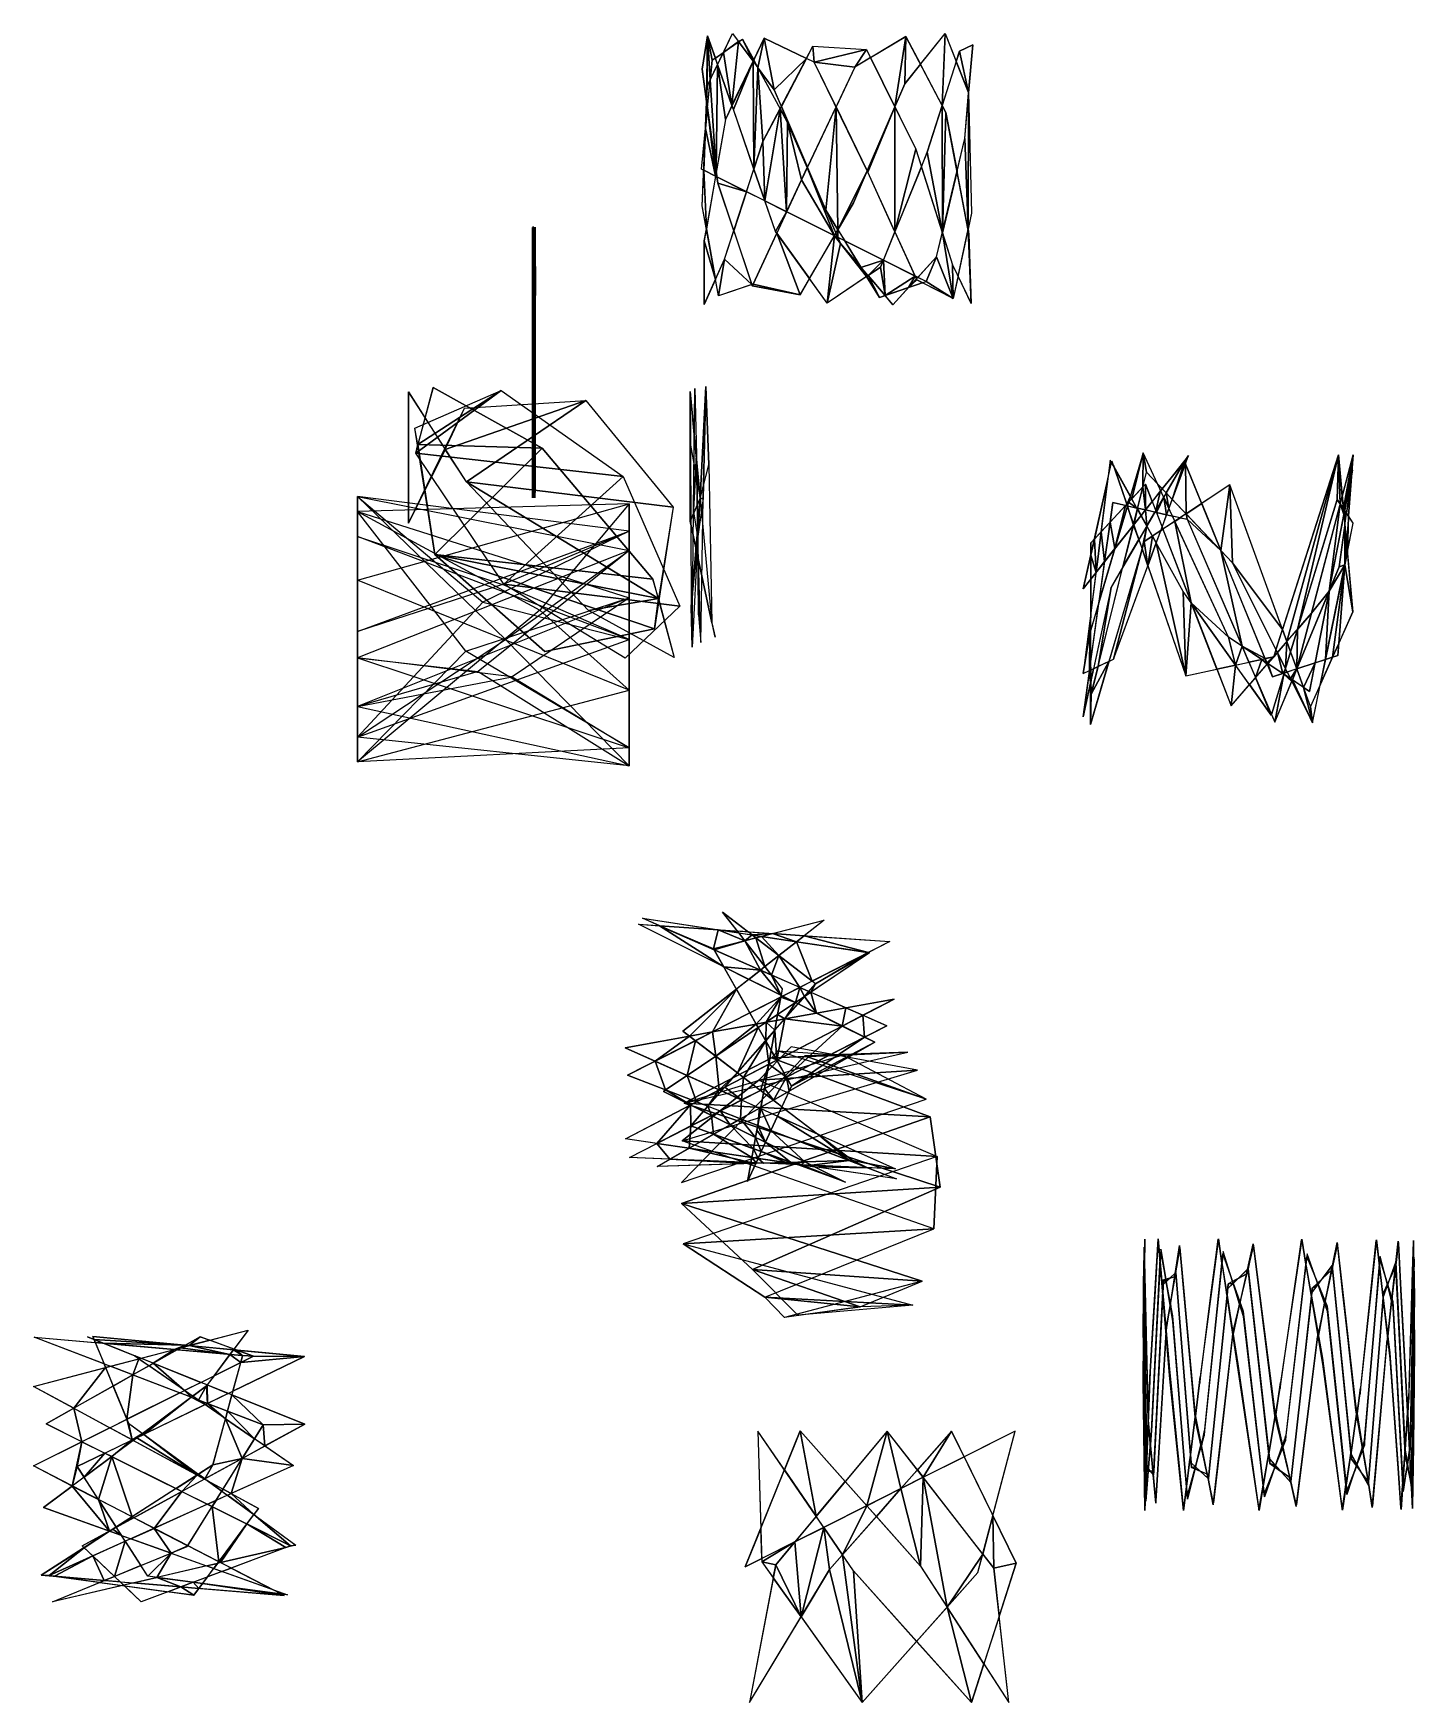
# Model space of a CAD drawing. Header units: metres. Extents: x -336 to 91, y -252 to 264.
import ezdxf

# ---------------------------------------------------------------- set-up
doc = ezdxf.new("R2010")
doc.units = ezdxf.units.M

msp = doc.modelspace()

# ---------------------------------------------------------------- linework, layer by layer
for p, q in [((-127.720795, 263.50507, -370.6922), (-129.41776, 253.17203, -367.6922)), ((-127.84207, 247.91733, -399.6922), (-119.99808, 264.23218, -402.6922)), ((-119.730194, 240.64618, -373.6922), (-127.720795, 263.50507, -370.6922)), ((-119.99808, 264.23218, -402.6922), (-107.07196, 246.767, -405.6922)), ((-66.37546, 263.31738, -381.6922), (-82.109436, 253.8088, -384.6922)), ((-66.73668, 248.66397, -352.6922), (-54.224487, 264.20517, -349.6922)), ((-53.973297, 239.78354, -378.6922), (-66.37546, 263.31738, -381.6922)), ((-54.224487, 264.20517, -349.6922), (-46.952637, 245.99011, -346.6922)), ((-126.32062, 255.90637, -412.6922), (-116.95146, 262.49396, -409.6922)), ((-110.24107, 262.75555, -342.6922), (-122.206116, 237.5924, -345.6922)), ((-116.95146, 262.49396, -409.6922), (-102.978745, 236.70245, -406.6922)), ((-110.59224, 230.75302, -357.6922), (-95.1382, 260.29834, -360.6922)), ((-94.726456, 255.32968, -339.6922), (-110.24107, 262.75555, -342.6922)), ((-95.1382, 260.29834, -360.6922), (-78.5013, 259.22925, -363.6922)), ((-78.5013, 259.22925, -363.6922), (-63.29825, 228.40564, -366.6922)), ((-49.749695, 258.76895, -388.6922), (-59.775696, 227.46439, -385.6922)), ((-45.66565, 260.69083, -391.6922), (-49.749695, 258.76895, -388.6922)), ((-48.164856, 231.6842, -394.6922), (-45.66565, 260.69083, -391.6922)), ((-129.61604, 222.23825, -415.6922), (-126.32062, 255.90637, -412.6922)), ((-129.41776, 253.17203, -367.6922), (-124.555176, 217.95859, -364.6922)), ((-82.109436, 253.8088, -384.6922), (-98.71109, 218.9079, -387.6922)), ((-78.09732, 221.28635, -336.6922), (-94.726456, 255.32968, -339.6922)), ((-129.37517, 210.9487, -396.6922), (-127.84207, 247.91733, -399.6922)), ((-82.52487, 211.86722, -355.6922), (-66.73668, 248.66397, -352.6922)), ((-107.07196, 246.767, -405.6922), (-91.09282, 209.57822, -408.6922)), ((-46.952637, 245.99011, -346.6922), (-46.06189, 208.67145, -343.6922)), ((-122.206116, 237.5924, -345.6922), (-128.74243, 200.0805, -348.6922)), ((-106.69986, 202.98059, -376.6922), (-119.730194, 240.64618, -373.6922)), ((-46.85034, 202.13849, -375.6922), (-53.973297, 239.78354, -378.6922)), ((-102.978745, 236.70245, -406.6922), (-86.59543, 199.27673, -403.6922)), ((-122.440125, 194.36032, -354.6922), (-110.59224, 230.75302, -357.6922)), ((-59.775696, 227.46439, -385.6922), (-74.1707, 191.9563, -382.6922)), ((-63.29825, 228.40564, -366.6922), (-51.90988, 192.6246, -369.6922)), ((-56.854736, 195.07947, -397.6922), (-48.164856, 231.6842, -394.6922)), ((-60.08893, 187.46735, -414.6922), (-129.61604, 222.23825, -415.6922)), ((-124.555176, 217.95859, -364.6922), (-113.89513, 186.18665, -361.6922)), ((-98.71109, 218.9079, -387.6922), (-113.56917, 186.68561, -390.6922)), ((-62.958527, 188.01022, -337.6922), (-78.09732, 221.28635, -336.6922)), ((-99.11258, 183.41241, -358.6922), (-82.52487, 211.86722, -355.6922)), ((-124.354675, 183.0603, -393.6922), (-129.37517, 210.9487, -396.6922)), ((-91.09282, 209.57822, -408.6922), (-74.5681, 182.56613, -411.6922)), ((-46.06189, 208.67145, -343.6922), (-51.691467, 182.26382, -340.6922)), ((-181.92427, 155.41943, -411.6922), (-181.92355, 203.18518, -409.6922)), ((-181.92355, 203.18518, -409.6922), (-181.92255, 176.61777, -407.6922)), ((-181.89233, 174.5823, -385.6922), (-181.88786, 203.67462, -383.6922)), ((-181.88786, 203.67462, -383.6922), (-181.88309, 157.53821, -381.6922)), ((-181.8727, 160.41489, -377.6922), (-181.86707, 204.16489, -375.6922)), ((-181.86707, 204.16489, -375.6922), (-181.86113, 171.78986, -373.6922)), ((-181.77696, 179.302, -351.6922), (-181.76756, 202.3587, -349.6922)), ((-181.76756, 202.3587, -349.6922), (-181.75787, 152.59354, -347.6922)), ((-181.73764, 165.4389, -343.6922), (-181.7271, 204.54892, -341.6922)), ((-181.7271, 204.54892, -341.6922), (-181.71638, 166.82877, -339.6922)), ((-181.69385, 151.24283, -335.6922), (-181.68207, 201.8912, -337.6922)), ((-181.68207, 201.8912, -337.6922), (-181.67015, 180.573, -339.6922)), ((-181.51938, 170.42288, -361.6922), (-181.50421, 204.33163, -363.6922)), ((-181.50421, 204.33163, -363.6922), (-181.48859, 161.80899, -365.6922)), ((-181.45628, 156.15366, -369.6922), (-181.4396, 203.36731, -371.6922)), ((-181.4396, 203.36731, -371.6922), (-181.42264, 175.91382, -373.6922)), ((-181.2188, 175.29303, -395.6922), (-181.19815, 203.51657, -397.6922)), ((-181.19815, 203.51657, -397.6922), (-181.17769, 156.7999, -399.6922)), ((-181.13568, 161.16122, -403.6922), (-181.11462, 204.25967, -405.6922)), ((-181.11462, 204.25967, -405.6922), (-181.09305, 171.05844, -407.6922)), ((-90.67595, 180.80496, -379.6922), (-106.69986, 202.98059, -376.6922)), ((-46.12451, 180.65976, -372.6922), (-46.85034, 202.13849, -375.6922)), ((-181.91965, 141.97278, -403.6922), (-181.91777, 197.27802, -401.6922)), ((-181.91777, 197.27802, -401.6922), (-181.9156, 189.05731, -399.6922)), ((-181.90736, 187.36237, -393.6922), (-181.90404, 198.43707, -391.6922)), ((-181.90404, 198.43707, -391.6922), (-181.90042, 143.86563, -389.6922)), ((-181.84843, 146.49268, -369.6922), (-181.84164, 199.8516, -367.6922)), ((-181.84164, 199.8516, -367.6922), (-181.8345, 184.9754, -365.6922)), ((-181.57825, 183.78366, -353.6922), (-181.56387, 200.47235, -355.6922)), ((-181.56387, 200.47235, -355.6922), (-181.5494, 147.79028, -357.6922)), ((-181.38824, 142.62576, -377.6922), (-181.37042, 197.69205, -379.6922)), ((-181.37042, 197.69205, -379.6922), (-181.35251, 188.47617, -381.6922)), ((-181.29688, 187.95917, -387.6922), (-181.27783, 198.04419, -389.6922)), ((-181.27783, 198.04419, -389.6922), (-181.25829, 143.20078, -391.6922)), ((-181.04877, 147.18301, -411.6922), (-181.02635, 200.18915, -413.6922)), ((-181.02635, 200.18915, -413.6922), (-181.00337, 184.3424, -415.6922)), ((-128.74243, 200.0805, -348.6922), (-128.82475, 180.38995, -351.6922)), ((-86.59543, 199.27673, -403.6922), (-70.37213, 180.31995, -400.6922)), ((-181.81955, 134.426, -361.6922), (-181.8116, 191.2327, -359.6922)), ((-181.8116, 191.2327, -359.6922), (-181.80336, 195.57346, -357.6922)), ((-181.80336, 195.57346, -357.6922), (-181.79483, 139.50696, -355.6922)), ((-181.64531, 138.35367, -343.6922), (-181.63254, 194.69162, -345.6922)), ((-181.63254, 194.69162, -345.6922), (-181.61948, 192.23679, -347.6922)), ((-181.61948, 192.23679, -347.6922), (-181.60597, 135.47824, -349.6922)), ((-128.82475, 180.38995, -351.6922), (-122.440125, 194.36032, -354.6922)), ((-74.1707, 191.9563, -382.6922), (-90.67595, 180.80496, -379.6922)), ((-70.37213, 180.31995, -400.6922), (-56.854736, 195.07947, -397.6922)), ((-51.90988, 192.6246, -369.6922), (-46.12451, 180.65976, -372.6922)), ((-181.9156, 189.05731, -399.6922), (-181.91315, 132.35034, -397.6922)), ((-181.9104, 130.9021, -395.6922), (-181.90736, 187.36237, -393.6922)), ((-181.35251, 188.47617, -381.6922), (-181.33432, 131.83804, -383.6922)), ((-181.31564, 131.39636, -385.6922), (-181.29688, 187.95917, -387.6922)), ((-113.56917, 186.68561, -390.6922), (-124.354675, 183.0603, -393.6922)), ((-113.89513, 186.18665, -361.6922), (-99.11258, 183.41241, -358.6922)), ((-74.5681, 182.56613, -411.6922), (-60.08893, 187.46735, -414.6922)), ((-51.691467, 182.26382, -340.6922), (-62.958527, 188.01022, -337.6922)), ((-181.00337, 184.3424, -415.6922), (-181.92485, 162.55469, -415.6922)), ((-181.8345, 184.9754, -365.6922), (-181.82718, 129.08102, -363.6922)), ((-181.59235, 128.25635, -351.6922), (-181.57825, 183.78366, -353.6922)), ((-181.92255, 176.61777, -407.6922), (-181.92123, 124.32205, -405.6922)), ((-181.78601, 125.60654, -353.6922), (-181.77696, 179.302, -351.6922)), ((-181.67015, 180.573, -339.6922), (-181.65796, 126.2901, -341.6922)), ((-181.42264, 175.91382, -373.6922), (-181.40558, 124.01965, -375.6922)), ((-181.89653, 123.48569, -387.6922), (-181.89233, 174.5823, -385.6922)), ((-181.86113, 171.78986, -373.6922), (-181.8549, 122.51898, -371.6922)), ((-181.5346, 122.11917, -359.6922), (-181.51938, 170.42288, -361.6922)), ((-181.23868, 123.76553, -393.6922), (-181.2188, 175.29303, -395.6922)), ((-181.09305, 171.05844, -407.6922), (-181.07092, 122.29993, -409.6922)), ((-181.74796, 121.052216, -345.6922), (-181.73764, 165.4389, -343.6922)), ((-181.71638, 166.82877, -339.6922), (-181.70526, 121.28964, -337.6922)), ((-181.92485, 162.55469, -415.6922), (-181.92471, 120.70761, -413.6922)), ((-181.87802, 120.57947, -379.6922), (-181.8727, 160.41489, -377.6922)), ((-181.48859, 161.80899, -365.6922), (-181.47247, 120.650604, -367.6922)), ((-181.15671, 120.611694, -401.6922), (-181.13568, 161.16122, -403.6922)), ((-181.92471, 120.70761, -413.6922), (-181.92427, 155.41943, -411.6922)), ((-181.88309, 157.53821, -381.6922), (-181.87802, 120.57947, -379.6922)), ((-181.47247, 120.650604, -367.6922), (-181.45628, 156.15366, -369.6922)), ((-181.17769, 156.7999, -399.6922), (-181.15671, 120.611694, -401.6922)), ((-129.08829, 120.352356, -365.6922), (-128.25446, 155.0112, -376.6922)), ((-128.25446, 155.0112, -376.6922), (-127.34787, 130.79376, -387.6922)), ((-220.24847, 153.42825, -415.6922), (-220.25737, 112.778534, -415.6922)), ((-202.27515, 125.5213, -407.6922), (-220.24847, 153.42825, -415.6922)), ((-218.29419, 142.1654, -359.6922), (-191.56464, 153.83432, -351.6922)), ((-218.02483, 134.42908, -359.6922), (-212.58818, 154.76938, -367.6922)), ((-212.58818, 154.76938, -367.6922), (-178.90515, 135.91672, -375.6922)), ((-202.97932, 148.30753, -407.6922), (-165.36093, 150.67352, -399.6922)), ((-191.56464, 153.83432, -351.6922), (-153.8859, 127.180664, -343.6922)), ((-181.75787, 152.59354, -347.6922), (-181.74796, 121.052216, -345.6922)), ((-181.70526, 121.28964, -337.6922), (-181.69385, 151.24283, -335.6922)), ((-165.36093, 150.67352, -399.6922), (-138.35318, 117.667786, -391.6922)), ((-133.13976, 113.36752, -415.6922), (-133.09857, 153.5232, -404.6922)), ((-133.09857, 153.5232, -404.6922), (-132.97511, 136.90527, -393.6922)), ((-132.11436, 116.87216, -360.6922), (-131.66592, 154.41016, -349.6922)), ((-131.66592, 154.41016, -349.6922), (-131.13763, 133.92172, -338.6922)), ((-220.25737, 112.778534, -415.6922), (-202.97932, 148.30753, -407.6922)), ((-181.8549, 122.51898, -371.6922), (-181.84843, 146.49268, -369.6922)), ((-181.5494, 147.79028, -357.6922), (-181.5346, 122.11917, -359.6922)), ((-181.07092, 122.29993, -409.6922), (-181.04877, 147.18301, -411.6922)), ((-212.08331, 103.0665, -367.6922), (-218.29419, 142.1654, -359.6922)), ((-181.92123, 124.32205, -405.6922), (-181.91965, 141.97278, -403.6922)), ((-181.90042, 143.86563, -389.6922), (-181.89653, 123.48569, -387.6922)), ((-181.79483, 139.50696, -355.6922), (-181.78601, 125.60654, -353.6922)), ((-181.40558, 124.01965, -375.6922), (-181.38824, 142.62576, -377.6922)), ((-181.25829, 143.20078, -391.6922), (-181.23868, 123.76553, -393.6922)), ((-190.74284, 93.88092, -351.6922), (-218.02483, 134.42908, -359.6922)), ((-181.82718, 129.08102, -363.6922), (-181.81955, 134.426, -361.6922)), ((-181.65796, 126.2901, -341.6922), (-181.64531, 138.35367, -343.6922)), ((-181.60597, 135.47824, -349.6922), (-181.59235, 128.25635, -351.6922)), ((-178.90515, 135.91672, -375.6922), (-144.68991, 95.46536, -383.6922)), ((-132.97511, 136.90527, -393.6922), (-132.76967, 87.00928, -382.6922)), ((7.060852, 134.50317, -363.6922), (-9.398712, 78.789276, -367.6922)), ((33.42755, 77.54791, -359.6922), (7.060852, 134.50317, -363.6922)), ((-181.91315, 132.35034, -397.6922), (-181.9104, 130.9021, -395.6922)), ((-181.33432, 131.83804, -383.6922), (-181.31564, 131.39636, -385.6922)), ((-131.13763, 133.92172, -338.6922), (-130.5313, 84.371735, -343.6922)), ((-127.34787, 130.79376, -387.6922), (-126.371, 81.93826, -398.6922)), ((21.050842, 133.68921, -415.6922), (-11.481079, 92.50833, -415.6922)), ((-11.481079, 92.50833, -415.6922), (-2.611694, 131.98376, -411.6922)), ((-3.110413, 132.27576, -403.6922), (-11.473022, 66.23108, -407.6922)), ((19.456146, 91.627014, -399.6922), (-3.110413, 132.27576, -403.6922)), ((19.852112, 131.8317, -347.6922), (-2.862488, 92.949005, -343.6922)), ((-2.611694, 131.98376, -411.6922), (20.250458, 65.548706, -407.6922)), ((-2.099609, 70.6871, -411.6922), (21.050842, 133.68921, -415.6922)), ((47.072784, 65.21289, -351.6922), (19.852112, 131.8317, -347.6922)), ((47.449585, 71.44467, -403.6922), (67.497894, 133.85318, -399.6922)), ((71.85742, 129.17206, -351.6922), (58.563843, 60.729584, -355.6922)), ((59.170593, 84.902374, -363.6922), (71.995056, 133.92838, -359.6922)), ((71.995056, 133.92838, -359.6922), (67.300415, 71.82736, -355.6922)), ((67.497894, 133.85318, -399.6922), (71.92813, 85.33554, -395.6922)), ((67.69211, 99.24713, -347.6922), (71.85742, 129.17206, -351.6922)), ((-164.5416, 85.72067, -399.6922), (-202.27515, 125.5213, -407.6922)), ((-153.8859, 127.180664, -343.6922), (-136.2596, 87.08508, -335.6922)), ((-9.134521, 106.64313, -375.6922), (7.747437, 124.85428, -371.6922)), ((-8.997101, 59.883453, -371.6922), (8.096191, 128.50839, -375.6922)), ((33.835693, 124.57181, -387.6922), (7.402496, 107.05673, -383.6922)), ((7.747437, 124.85428, -371.6922), (34.246063, 56.283264, -367.6922)), ((8.096191, 128.50839, -375.6922), (34.654144, 100.54477, -379.6922)), ((58.86905, 56.06192, -391.6922), (33.835693, 124.57181, -387.6922)), ((-152.00438, 110.32672, -405.6922), (-236.00432, 121.023895, -395.6922)), ((-236.00432, 121.023895, -395.6922), (-152.00447, 104.29468, -385.6922)), ((-129.84822, 75.81674, -354.6922), (-129.08829, 120.352356, -365.6922)), ((-11.479065, 52.88446, -339.6922), (-2.357056, 119.12894, -335.6922)), ((-2.357056, 119.12894, -335.6922), (20.650726, 113.95181, -339.6922)), ((67.10077, 120.135284, -391.6922), (46.695282, 53.342834, -395.6922)), ((72.058014, 112.804596, -387.6922), (67.10077, 120.135284, -391.6922)), ((-236.00359, 95.12924, -335.6922), (-152.00534, 118.69922, -345.6922)), ((-152.00534, 118.69922, -345.6922), (-236.00314, 116.36752, -355.6922)), ((-236.00314, 116.36752, -355.6922), (-152.00584, 89.66354, -365.6922)), ((-138.35318, 117.667786, -391.6922), (-144.17728, 80.098724, -383.6922)), ((-132.4825, 74.37927, -371.6922), (-132.11436, 116.87216, -360.6922)), ((20.650726, 113.95181, -339.6922), (47.826508, 51.243134, -343.6922)), ((-236.00436, 79.22177, -415.6922), (-152.00438, 110.32672, -405.6922)), ((-236.00125, 108.66647, -415.6922), (-236.00436, 79.22177, -415.6922)), ((-152.00711, 76.82922, -405.6922), (-236.00125, 108.66647, -415.6922)), ((-125.32219, 77.51822, -409.6922), (-133.13976, 113.36752, -415.6922)), ((59.46985, 51.01779, -383.6922), (72.058014, 112.804596, -387.6922)), ((-152.00447, 104.29468, -385.6922), (-236.00417, 71.11563, -375.6922)), ((7.402496, 107.05673, -383.6922), (-9.268127, 50.50891, -379.6922)), ((-9.268127, 50.50891, -379.6922), (-9.134521, 106.64313, -375.6922)), ((-178.04134, 73.03299, -375.6922), (-212.08331, 103.0665, -367.6922)), ((34.654144, 100.54477, -379.6922), (59.46985, 51.01779, -383.6922)), ((47.826508, 51.243134, -343.6922), (67.69211, 99.24713, -347.6922)), ((-152.00496, 61.124695, -345.6922), (-236.00359, 95.12924, -335.6922)), ((-153.18782, 70.97092, -343.6922), (-190.74284, 93.88092, -351.6922)), ((-144.68991, 95.46536, -383.6922), (-138.0921, 71.17499, -391.6922)), ((-2.862488, 92.949005, -343.6922), (-11.479065, 52.88446, -339.6922)), ((-152.00584, 89.66354, -365.6922), (-236.00261, 56.110107, -375.6922)), ((46.695282, 53.342834, -395.6922), (19.456146, 91.627014, -399.6922)), ((-138.0921, 71.17499, -391.6922), (-164.5416, 85.72067, -399.6922)), ((-136.2596, 87.08508, -335.6922), (-153.18782, 70.97092, -343.6922)), ((-132.76967, 87.00928, -382.6922), (-132.4825, 74.37927, -371.6922)), ((-130.5313, 84.371735, -343.6922), (-129.84822, 75.81674, -354.6922)), ((34.246063, 56.283264, -367.6922), (59.170593, 84.902374, -363.6922)), ((71.92813, 85.33554, -395.6922), (58.86905, 56.06192, -391.6922)), ((-144.17728, 80.098724, -383.6922), (-178.04134, 73.03299, -375.6922)), ((-126.371, 81.93826, -398.6922), (-125.32219, 77.51822, -409.6922)), ((-9.398712, 78.789276, -367.6922), (-8.997101, 59.883453, -371.6922)), ((58.563843, 60.729584, -355.6922), (33.42755, 77.54791, -359.6922)), ((-236.00198, 46.559875, -395.6922), (-152.00711, 76.82922, -405.6922)), ((-236.00417, 71.11563, -375.6922), (-152.00467, 43.254883, -365.6922)), ((-11.473022, 66.23108, -407.6922), (-2.099609, 70.6871, -411.6922)), ((20.250458, 65.548706, -407.6922), (47.449585, 71.44467, -403.6922)), ((67.300415, 71.82736, -355.6922), (47.072784, 65.21289, -351.6922)), ((-236.00392, 38.99176, -355.6922), (-152.00496, 61.124695, -345.6922)), ((-236.00261, 56.110107, -375.6922), (-152.00642, 37.71982, -385.6922)), ((-152.00642, 37.71982, -385.6922), (-236.00198, 46.559875, -395.6922)), ((-152.00467, 43.254883, -365.6922), (-236.00392, 38.99176, -355.6922)), ((-72.30412, -42.65796, -397.6922), (-147.80699, -9.432282, -391.6922)), ((-147.80699, -9.432282, -391.6922), (-77.589355, -20.085266, -385.6922)), ((-91.69426, -9.978333, -351.6922), (-135.359, -44.345444, -357.6922)), ((-125.83684, -18.891708, -345.6922), (-91.69426, -9.978333, -351.6922)), ((-94.287506, -29.73207, -361.6922), (-123.10417, -7.489288, -355.6922)), ((-123.10417, -7.489288, -355.6922), (-104.60387, -31.253662, -349.6922)), ((-75.944595, -47.774994, -375.6922), (-149.13483, -11.279938, -381.6922)), ((-149.13483, -11.279938, -381.6922), (-71.314545, -16.638397, -387.6922)), ((-71.314545, -16.638397, -387.6922), (-152.4844, -57.98047, -393.6922)), ((-77.589355, -20.085266, -385.6922), (-141.36562, -62.944717, -379.6922)), ((-101.77861, -61.318924, -339.6922), (-125.83684, -18.891708, -345.6922)), ((-132.94783, -73.6131, -367.6922), (-94.287506, -29.73207, -361.6922)), ((-70.03851, -34.41234, -411.6922), (-153.2262, -49.48062, -415.6922)), ((-153.12747, -77.63492, -405.6922), (-70.03851, -34.41234, -411.6922)), ((-104.60387, -31.253662, -349.6922), (-112.48259, -74.987625, -343.6922)), ((-151.84882, -83.35892, -403.6922), (-72.30412, -42.65796, -397.6922)), ((-135.359, -44.345444, -357.6922), (-82.88904, -84.33911, -363.6922)), ((-153.2262, -49.48062, -415.6922), (-69.57196, -86.94148, -409.6922)), ((-143.2992, -86.13995, -369.6922), (-75.944595, -47.774994, -375.6922)), ((-134.94458, -66.56644, -395.6922), (-65.770004, -50.83197, -402.6922)), ((-101.85715, -49.18907, -339.6922), (-111.88861, -59.53296, -346.6922)), ((-105.96707, -50.436447, -401.6922), (-107.97829, -52.55658, -394.6922)), ((-60.06894, -65.377396, -408.6922), (-105.96707, -50.436447, -401.6922)), ((-62.761627, -56.42914, -338.6922), (-101.85715, -49.18907, -339.6922)), ((-65.770004, -50.83197, -402.6922), (-97.66287, -51.991867, -409.6922)), ((-97.66287, -51.991867, -409.6922), (-135.79688, -91.112595, -415.6922)), ((-135.58325, -78.21655, -345.6922), (-62.761627, -56.42914, -338.6922)), ((-107.97829, -52.55658, -394.6922), (-58.849915, -70.84837, -387.6922)), ((-152.4844, -57.98047, -393.6922), (-69.30136, -90.009476, -399.6922)), ((-115.35643, -90.77568, -337.6922), (-101.77861, -61.318924, -339.6922)), ((-111.88861, -59.53296, -346.6922), (-56.68091, -83.12297, -353.6922)), ((-141.36562, -62.944717, -379.6922), (-85.080444, -91.052704, -373.6922)), ((-135.79688, -91.112595, -415.6922), (-60.06894, -65.377396, -408.6922)), ((-55.736816, -92.59668, -388.6922), (-134.94458, -66.56644, -395.6922)), ((-58.849915, -70.84837, -387.6922), (-135.74344, -97.63992, -380.6922)), ((-85.080444, -91.052704, -373.6922), (-132.94783, -73.6131, -367.6922)), ((-112.48259, -74.987625, -343.6922), (-115.35643, -90.77568, -337.6922)), ((-69.30136, -90.009476, -399.6922), (-153.12747, -77.63492, -405.6922)), ((-57.71942, -105.41298, -352.6922), (-135.58325, -78.21655, -345.6922)), ((-69.57196, -86.94148, -409.6922), (-151.84882, -83.35892, -403.6922)), ((-82.88904, -84.33911, -363.6922), (-143.2992, -86.13995, -369.6922)), ((-56.68091, -83.12297, -353.6922), (-135.31674, -110.063675, -360.6922)), ((-113.77704, -118.004456, -381.6922), (-55.736816, -92.59668, -388.6922)), ((-135.74344, -97.63992, -380.6922), (-61.373657, -121.69365, -373.6922)), ((-109.95357, -126.61171, -359.6922), (-57.71942, -105.41298, -352.6922)), ((-135.31674, -110.063675, -360.6922), (-64.22728, -129.0557, -367.6922)), ((7.561676, -108.64694, -415.6922), (7.055633, -150.58237, -415.6922)), ((7.055786, -152.48373, -414.6922), (7.561676, -108.64694, -415.6922)), ((7.353699, -111.83914, -376.6922), (7.087311, -133.97322, -375.6922)), ((7.091736, -135.73679, -374.6922), (7.340668, -111.14502, -375.6922)), ((7.340668, -111.14502, -375.6922), (8.629333, -164.62614, -376.6922)), ((8.659637, -166.40396, -377.6922), (7.353699, -111.83914, -376.6922)), ((9.136536, -151.43607, -413.6922), (11.689056, -108.60188, -412.6922)), ((11.740448, -108.58696, -411.6922), (9.171753, -149.53436, -412.6922)), ((9.673798, -167.97186, -373.6922), (12.461853, -112.530304, -372.6922)), ((12.516602, -111.76439, -371.6922), (9.713501, -166.2242, -372.6922)), ((11.689056, -108.60188, -412.6922), (15.173065, -148.87527, -411.6922)), ((15.237671, -150.77658, -410.6922), (11.740448, -108.58696, -411.6922)), ((12.461853, -112.530304, -372.6922), (16.16278, -132.41922, -371.6922)), ((16.231293, -134.15192, -370.6922), (12.516602, -111.76439, -371.6922)), ((14.17215, -137.34618, -378.6922), (18.288147, -110.590164, -379.6922)), ((18.364899, -111.21202, -380.6922), (14.234619, -135.55496, -379.6922)), ((18.288147, -110.590164, -379.6922), (23.173065, -163.00609, -380.6922)), ((23.260803, -164.80948, -381.6922), (18.364899, -111.21202, -380.6922)), ((24.567017, -153.14209, -409.6922), (30.24292, -108.68863, -408.6922)), ((30.343628, -108.59639, -407.6922), (24.659088, -151.2414, -408.6922)), ((25.910156, -169.51163, -369.6922), (31.715485, -113.28428, -368.6922)), ((31.816895, -112.448105, -367.6922), (26.006317, -167.79462, -368.6922)), ((30.24292, -108.68863, -408.6922), (36.387634, -147.17102, -407.6922)), ((36.494537, -149.06973, -406.6922), (30.343628, -108.59639, -407.6922)), ((31.715485, -113.28428, -368.6922), (37.951904, -130.89508, -367.6922)), ((38.059296, -132.59424, -366.6922), (31.816895, -112.448105, -367.6922)), ((34.736847, -138.97684, -382.6922), (41.129303, -110.10182, -383.6922)), ((41.23987, -110.650024, -384.6922), (34.842133, -137.16154, -383.6922)), ((41.129303, -110.10182, -383.6922), (47.71927, -161.36488, -384.6922)), ((47.831818, -163.19131, -385.6922), (41.23987, -110.650024, -384.6922)), ((49.46353, -154.84393, -405.6922), (56.068756, -108.84459, -404.6922)), ((56.17752, -108.67523, -403.6922), (49.574493, -152.94733, -404.6922)), ((57.783447, -113.19539, -363.6922), (51.20642, -169.33719, -364.6922)), ((56.068756, -108.84459, -404.6922), (62.49884, -145.47243, -403.6922)), ((62.60547, -147.36475, -402.6922), (56.17752, -108.67523, -403.6922)), ((64.13797, -131.06685, -362.6922), (57.783447, -113.19539, -363.6922)), ((60.834106, -140.62668, -386.6922), (67.03439, -109.68034, -387.6922)), ((67.13608, -110.15398, -388.6922), (60.94336, -138.79001, -387.6922)), ((67.03439, -109.68034, -387.6922), (72.78412, -159.70586, -388.6922)), ((72.87689, -161.55278, -389.6922), (67.13608, -110.15398, -388.6922)), ((74.20236, -156.53874, -401.6922), (79.183716, -109.06952, -400.6922)), ((79.26068, -108.82333, -399.6922), (74.29141, -154.65, -400.6922)), ((79.183716, -109.06952, -400.6922), (83.41379, -143.78223, -399.6922)), ((83.47714, -145.66508, -398.6922), (79.26068, -108.82333, -399.6922)), ((82.38385, -142.29295, -390.6922), (85.988464, -109.3262, -391.6922)), ((86.04285, -109.72479, -392.6922), (82.44992, -140.43842, -391.6922)), ((85.988464, -109.3262, -391.6922), (88.67569, -158.03238, -392.6922)), ((88.71356, -159.8958, -393.6922), (86.04285, -109.72479, -392.6922)), ((89.220825, -158.22357, -397.6922), (90.65271, -109.36311, -396.6922)), ((90.66794, -109.0405, -395.6922), (89.253296, -156.34595, -396.6922)), ((90.65271, -109.36311, -396.6922), (91.0477, -142.1032, -395.6922)), ((91.04541, -143.97418, -394.6922), (90.66794, -109.0405, -395.6922)), ((-99.76697, -132.13322, -374.6922), (-113.77704, -118.004456, -381.6922)), ((33.215393, -123.96052, -342.6922), (39.534668, -117.82858, -343.6922)), ((39.534668, -117.82858, -343.6922), (46.09378, -176.53828, -344.6922)), ((51.093994, -171.02008, -365.6922), (57.672028, -114.0999, -364.6922)), ((57.672028, -114.0999, -364.6922), (64.03406, -129.40321, -363.6922)), ((59.260773, -125.30307, -346.6922), (65.54547, -116.78693, -347.6922)), ((65.65015, -117.9505, -348.6922), (59.371155, -123.81035, -347.6922)), ((65.54547, -116.78693, -347.6922), (71.42139, -175.17508, -348.6922)), ((71.5155, -176.69069, -349.6922), (65.65015, -117.9505, -348.6922)), ((75.48886, -172.4942, -361.6922), (80.29788, -114.9758, -360.6922)), ((80.37213, -114.00391, -359.6922), (75.57727, -170.84991, -360.6922)), ((80.29788, -114.9758, -360.6922), (84.3262, -127.94635, -359.6922)), ((84.386505, -129.5717, -358.6922), (80.37213, -114.00391, -359.6922)), ((81.36365, -126.68689, -350.6922), (85.18457, -115.80149, -351.6922)), ((85.24182, -116.90279, -352.6922), (81.435455, -125.147995, -351.6922)), ((85.18457, -115.80149, -351.6922), (88.10498, -173.7707, -352.6922)), ((88.14676, -175.33224, -353.6922), (85.24182, -116.90279, -352.6922)), ((89.66745, -173.93265, -357.6922), (90.84671, -115.910736, -356.6922)), ((90.85779, -114.87285, -355.6922), (89.696014, -172.328, -356.6922)), ((90.84671, -115.910736, -356.6922), (90.984314, -126.527695, -355.6922)), ((90.97769, -128.11017, -354.6922), (90.85779, -114.87285, -355.6922)), ((-61.373657, -121.69365, -373.6922), (-103.924286, -132.92043, -366.6922)), ((7.191223, -121.40983, -336.6922), (7.182342, -120.07187, -335.6922)), ((7.182342, -120.07187, -335.6922), (8.217194, -179.1346, -336.6922)), ((8.243652, -180.49976, -337.6922), (7.191223, -121.40983, -336.6922)), ((10.270905, -181.6729, -337.6922), (13.289337, -122.66246, -338.6922)), ((13.349152, -121.27019, -339.6922), (10.313751, -180.3629, -338.6922)), ((13.289337, -122.66246, -338.6922), (17.201874, -118.924385, -339.6922)), ((17.274536, -120.20566, -340.6922), (13.349152, -121.27019, -339.6922)), ((17.201874, -118.924385, -339.6922), (21.906982, -177.8591, -340.6922)), ((21.992004, -179.27695, -341.6922), (17.274536, -120.20566, -340.6922)), ((33.317352, -122.5172, -343.6922), (27.385101, -181.5422, -342.6922)), ((39.64435, -119.05214, -344.6922), (33.317352, -122.5172, -343.6922)), ((46.20227, -178.0065, -345.6922), (39.64435, -119.05214, -344.6922)), ((59.371155, -123.81035, -347.6922), (52.8338, -182.66992, -346.6922)), ((-103.924286, -132.92043, -366.6922), (-109.95357, -126.61171, -359.6922)), ((27.288757, -182.7953, -341.6922), (33.215393, -123.96052, -342.6922)), ((52.724243, -183.86385, -345.6922), (59.260773, -125.30307, -346.6922)), ((76.73749, -184.87778, -349.6922), (81.36365, -126.68689, -350.6922)), ((81.435455, -125.147995, -351.6922), (76.82205, -183.74483, -350.6922)), ((84.3262, -127.94635, -359.6922), (87.47598, -185.7289, -358.6922)), ((90.052704, -185.83502, -353.6922), (90.97769, -128.11017, -354.6922)), ((90.984314, -126.527695, -355.6922), (90.07675, -184.7651, -354.6922)), ((-64.22728, -129.0557, -367.6922), (-99.76697, -132.13322, -374.6922)), ((7.087311, -133.97322, -375.6922), (7.86731, -188.98804, -374.6922)), ((16.16278, -132.41922, -371.6922), (20.683838, -188.26529, -370.6922)), ((20.7641, -189.06604, -369.6922), (16.231293, -134.15192, -370.6922)), ((37.951904, -130.89508, -367.6922), (44.46637, -187.48018, -366.6922)), ((44.575745, -188.35065, -365.6922), (38.059296, -132.59424, -366.6922)), ((64.03406, -129.40321, -363.6922), (70.023865, -186.63423, -362.6922)), ((70.11911, -187.57286, -361.6922), (64.13797, -131.06685, -362.6922)), ((87.520294, -186.73364, -357.6922), (84.386505, -129.5717, -358.6922)), ((-336.27585, -154.22574, -345.6922), (-269.88486, -136.7975, -340.6922)), ((-265.17865, -166.0794, -390.6922), (-336.12698, -138.9419, -395.6922)), ((-336.12698, -138.9419, -395.6922), (-271.57422, -144.64594, -400.6922)), ((-284.69537, -138.84657, -405.6922), (-332.35406, -165.78954, -400.6922)), ((-252.33794, -165.88634, -380.6922), (-319.58948, -138.87805, -375.6922)), ((-319.58948, -138.87805, -375.6922), (-304.9468, -144.7649, -370.6922)), ((-252.43724, -144.94467, -360.6922), (-317.92834, -138.78427, -365.6922)), ((-317.92834, -138.78427, -365.6922), (-306.9098, -165.59622, -370.6922)), ((-268.25317, -144.8245, -410.6922), (-284.69537, -138.84657, -405.6922)), ((-269.88486, -136.7975, -340.6922), (-282.71924, -153.97885, -335.6922)), ((7.889221, -189.71832, -373.6922), (7.091736, -135.73679, -374.6922)), ((10.925568, -190.30545, -377.6922), (14.17215, -137.34618, -378.6922)), ((14.234619, -135.55496, -379.6922), (10.972351, -189.64719, -378.6922)), ((28.701294, -190.82712, -381.6922), (34.736847, -138.97684, -382.6922)), ((34.842133, -137.16154, -383.6922), (28.798706, -190.24194, -382.6922)), ((60.94336, -138.79001, -387.6922), (54.454895, -190.771, -386.6922)), ((54.34259, -191.28229, -385.6922), (60.834106, -140.62668, -386.6922)), ((77.94241, -191.67001, -389.6922), (82.38385, -142.29295, -390.6922)), ((82.44992, -140.43842, -391.6922), (78.024475, -191.2337, -390.6922)), ((83.41379, -143.78223, -399.6922), (86.787476, -191.95694, -398.6922)), ((90.375885, -191.98999, -393.6922), (91.04541, -143.97418, -394.6922)), ((91.0477, -142.1032, -395.6922), (90.395905, -191.62927, -394.6922)), ((-336.32553, -178.79723, -415.6922), (-268.25317, -144.8245, -410.6922)), ((-322.72852, -179.00029, -355.6922), (-252.43724, -144.94467, -360.6922)), ((-304.9468, -144.7649, -370.6922), (-255.87474, -178.6957, -365.6922)), ((-271.57422, -144.64594, -400.6922), (-280.77057, -178.49167, -405.6922)), ((9.171753, -149.53436, -412.6922), (7.597107, -192.55647, -413.6922)), ((15.173065, -148.87527, -411.6922), (19.501709, -192.52814, -410.6922)), ((36.387634, -147.17102, -407.6922), (42.848267, -192.40675, -406.6922)), ((42.958527, -192.53752, -405.6922), (36.494537, -149.06973, -406.6922)), ((62.49884, -145.47243, -403.6922), (68.59415, -192.21625, -402.6922)), ((68.693146, -192.42403, -401.6922), (62.60547, -147.36475, -402.6922)), ((86.83789, -192.24141, -397.6922), (83.47714, -145.66508, -398.6922)), ((-266.6831, -191.90149, -350.6922), (-336.27585, -154.22574, -345.6922)), ((-282.71924, -153.97885, -335.6922), (-333.17584, -191.61116, -340.6922)), ((7.055633, -150.58237, -415.6922), (7.579132, -192.58018, -414.6922)), ((7.597107, -192.55647, -413.6922), (7.055786, -152.48373, -414.6922)), ((7.579132, -192.58018, -414.6922), (9.136536, -151.43607, -413.6922)), ((19.582611, -192.58171, -409.6922), (15.237671, -150.77658, -410.6922)), ((19.501709, -192.52814, -410.6922), (24.567017, -153.14209, -409.6922)), ((24.659088, -151.2414, -408.6922), (19.582611, -192.58171, -409.6922)), ((42.848267, -192.40675, -406.6922), (49.46353, -154.84393, -405.6922)), ((49.574493, -152.94733, -404.6922), (42.958527, -192.53752, -405.6922)), ((74.29141, -154.65, -400.6922), (68.693146, -192.42403, -401.6922)), ((68.59415, -192.21625, -402.6922), (74.20236, -156.53874, -401.6922)), ((72.78412, -159.70586, -388.6922), (77.94241, -191.67001, -389.6922)), ((86.787476, -191.95694, -398.6922), (89.220825, -158.22357, -397.6922)), ((89.253296, -156.34595, -396.6922), (86.83789, -192.24141, -397.6922)), ((88.67569, -158.03238, -392.6922), (90.375885, -191.98999, -393.6922)), ((90.395905, -191.62927, -394.6922), (88.71356, -159.8958, -393.6922)), ((8.629333, -164.62614, -376.6922), (10.925568, -190.30545, -377.6922)), ((23.173065, -163.00609, -380.6922), (28.701294, -190.82712, -381.6922)), ((28.798706, -190.24194, -382.6922), (23.260803, -164.80948, -381.6922)), ((47.71927, -161.36488, -384.6922), (54.34259, -191.28229, -385.6922)), ((54.454895, -190.771, -386.6922), (47.831818, -163.19131, -385.6922)), ((78.024475, -191.2337, -390.6922), (72.87689, -161.55278, -389.6922)), ((-332.35406, -165.78954, -400.6922), (-256.7417, -203.4513, -395.6922)), ((-321.1908, -203.5335, -385.6922), (-252.33794, -165.88634, -380.6922)), ((-306.9098, -165.59622, -370.6922), (-255.0987, -203.28656, -375.6922)), ((-288.71136, -203.69743, -385.6922), (-265.17865, -166.0794, -390.6922)), ((-116.058716, -209.98364, -415.6922), (-99.05792, -167.98376, -406.6922)), ((-32.57779, -168.02374, -408.6922), (-116.058716, -209.98364, -415.6922)), ((-82.546555, -211.27895, -363.6922), (-112.16441, -168.00708, -372.6922)), ((-112.16441, -168.00708, -372.6922), (-110.933014, -208.4723, -381.6922)), ((-72.122635, -167.9871, -370.6922), (-106.62012, -209.3359, -361.6922)), ((-99.05792, -167.98376, -406.6922), (-61.818726, -209.7677, -397.6922)), ((-89.94565, -210.8473, -343.6922), (-52.273438, -167.99487, -336.6922)), ((-39.1929, -210.4155, -379.6922), (-72.122635, -167.9871, -370.6922)), ((-52.273438, -167.99487, -336.6922), (-32.237213, -208.90405, -345.6922)), ((-44.077515, -211.71062, -399.6922), (-32.57779, -168.02374, -408.6922)), ((7.86731, -188.98804, -374.6922), (9.673798, -167.97186, -373.6922)), ((9.713501, -166.2242, -372.6922), (7.889221, -189.71832, -373.6922)), ((10.972351, -189.64719, -378.6922), (8.659637, -166.40396, -377.6922)), ((20.683838, -188.26529, -370.6922), (25.910156, -169.51163, -369.6922)), ((26.006317, -167.79462, -368.6922), (20.7641, -189.06604, -369.6922)), ((51.20642, -169.33719, -364.6922), (44.575745, -188.35065, -365.6922)), ((44.46637, -187.48018, -366.6922), (51.093994, -171.02008, -365.6922)), ((70.023865, -186.63423, -362.6922), (75.48886, -172.4942, -361.6922)), ((75.57727, -170.84991, -360.6922), (70.11911, -187.57286, -361.6922)), ((71.42139, -175.17508, -348.6922), (76.73749, -184.87778, -349.6922)), ((87.47598, -185.7289, -358.6922), (89.66745, -173.93265, -357.6922)), ((89.696014, -172.328, -356.6922), (87.520294, -186.73364, -357.6922)), ((88.10498, -173.7707, -352.6922), (90.052704, -185.83502, -353.6922)), ((90.07675, -184.7651, -354.6922), (88.14676, -175.33224, -353.6922)), ((-258.7401, -218.84091, -415.6922), (-336.32553, -178.79723, -415.6922)), ((-280.77057, -178.49167, -405.6922), (-333.90567, -212.58997, -410.6922)), ((-255.87474, -178.6957, -365.6922), (-331.44235, -212.71005, -360.6922)), ((-300.9502, -212.88933, -350.6922), (-322.72852, -179.00029, -355.6922)), ((8.217194, -179.1346, -336.6922), (10.270905, -181.6729, -337.6922)), ((10.313751, -180.3629, -338.6922), (8.243652, -180.49976, -337.6922)), ((21.906982, -177.8591, -340.6922), (27.288757, -182.7953, -341.6922)), ((27.385101, -181.5422, -342.6922), (21.992004, -179.27695, -341.6922)), ((46.09378, -176.53828, -344.6922), (52.724243, -183.86385, -345.6922)), ((52.8338, -182.66992, -346.6922), (46.20227, -178.0065, -345.6922)), ((76.82205, -183.74483, -350.6922), (71.5155, -176.69069, -349.6922)), ((-333.17584, -191.61116, -340.6922), (-257.6975, -218.68477, -345.6922)), ((-286.69424, -218.7791, -355.6922), (-266.6831, -191.90149, -350.6922)), ((-255.0987, -203.28656, -375.6922), (-330.44293, -220.79645, -380.6922)), ((-330.44293, -220.79645, -380.6922), (-288.71136, -203.69743, -385.6922)), ((-302.9588, -220.7972, -390.6922), (-321.1908, -203.5335, -385.6922)), ((-256.7417, -203.4513, -395.6922), (-302.9588, -220.7972, -390.6922)), ((-106.62012, -209.3359, -361.6922), (-114.757126, -251.97684, -352.6922)), ((-114.757126, -251.97684, -352.6922), (-89.94565, -210.8473, -343.6922)), ((-110.933014, -208.4723, -381.6922), (-79.84923, -251.95241, -390.6922)), ((-46.057068, -251.96684, -354.6922), (-82.546555, -211.27895, -363.6922)), ((-61.818726, -209.7677, -397.6922), (-34.488647, -251.98239, -388.6922)), ((-32.237213, -208.90405, -345.6922), (-46.057068, -251.96684, -354.6922)), ((-34.488647, -251.98239, -388.6922), (-39.1929, -210.4155, -379.6922)), ((-333.90567, -212.58997, -410.6922), (-258.7401, -218.84091, -415.6922)), ((-331.44235, -212.71005, -360.6922), (-286.69424, -218.7791, -355.6922)), ((-257.6975, -218.68477, -345.6922), (-300.9502, -212.88933, -350.6922)), ((-79.84923, -251.95241, -390.6922), (-44.077515, -211.71062, -399.6922))]:
    msp.add_line(p, q)
for points in [[(-127.720795, 263.50507, -370.6922), (-128.03839, 243.18314, -393.36542), (-129.41776, 253.17203, -367.6922), (-129.41765, 253.17213, -367.6921)], [(-127.720795, 263.50507, -370.6922), (-127.84207, 247.91733, -399.6922), (-128.03839, 243.18314, -393.36542), (-128.03828, 243.18324, -393.36533)], [(-127.720795, 263.50507, -370.6922), (-126.91356, 249.84854, -401.77155), (-127.84207, 247.91733, -399.6922), (-127.84197, 247.91743, -399.6921)], [(-127.720795, 263.50507, -370.6922), (-125.31238, 256.6153, -391.98288), (-126.32062, 255.90637, -412.6922), (-126.32052, 255.90648, -412.6921)], [(-127.720795, 263.50507, -370.6922), (-126.32062, 255.90637, -412.6922), (-126.91356, 249.84854, -401.77155), (-126.91346, 249.84865, -401.77145)], [(-119.99808, 264.23218, -402.6922), (-118.10916, 261.67996, -405.2481), (-122.81645, 258.3702, -397.9057), (-122.81635, 258.3703, -397.9056)], [(-66.37546, 263.31738, -381.6922), (-69.78549, 241.55826, -360.48303), (-77.27023, 256.7333, -373.85233), (-77.270134, 256.7334, -373.85223)], [(-66.37546, 263.31738, -381.6922), (-66.73668, 248.66397, -352.6922), (-69.78549, 241.55826, -360.48303), (-69.78539, 241.55836, -360.48294)], [(-66.37546, 263.31738, -381.6922), (-61.851135, 254.73224, -366.0593), (-66.73668, 248.66397, -352.6922), (-66.73658, 248.66408, -352.6921)], [(-55.128265, 241.97519, -381.96143), (-61.851135, 254.73224, -366.0593), (-54.224487, 264.20517, -349.6922), (-54.22439, 264.20526, -349.6921)], [(-55.128265, 241.97519, -381.96143), (-54.224487, 264.20517, -349.6922), (-50.775513, 255.56595, -367.8389), (-50.775414, 255.56606, -367.8388)], [(-122.81645, 258.3702, -397.9057), (-124.61684, 254.62552, -395.8906), (-125.31238, 256.6153, -391.98288), (-125.31228, 256.6154, -391.9828)], [(-122.81645, 258.3702, -397.9057), (-120.16399, 241.88715, -360.42145), (-124.61684, 254.62552, -395.8906), (-124.61674, 254.62563, -395.8905)], [(-120.16399, 241.88715, -360.42145), (-122.81645, 258.3702, -397.9057), (-118.10916, 261.67996, -405.2481), (-118.10906, 261.68005, -405.24802)], [(-113.63016, 255.62814, -377.0879), (-120.16399, 241.88715, -360.42145), (-118.10916, 261.67996, -405.2481), (-118.10906, 261.68005, -405.24802)], [(-113.63016, 255.62814, -377.0879), (-118.10916, 261.67996, -405.2481), (-116.95146, 262.49396, -409.6922), (-116.95136, 262.49405, -409.6921)], [(-113.63016, 255.62814, -377.0879), (-116.95146, 262.49396, -409.6922), (-113.44397, 256.01968, -392.06876), (-113.44387, 256.01978, -392.06866)], [(-110.24107, 262.75555, -342.6922), (-112.14398, 253.62009, -388.72766), (-113.44397, 256.01968, -392.06876), (-113.44387, 256.01978, -392.06866)], [(-107.07196, 246.767, -405.6922), (-112.14398, 253.62009, -388.72766), (-110.24107, 262.75555, -342.6922), (-110.240974, 262.75565, -342.6921)], [(-107.07196, 246.767, -405.6922), (-110.24107, 262.75555, -342.6922), (-97.13429, 256.48215, -353.72467), (-97.13419, 256.48224, -353.72458)], [(-97.13429, 256.48215, -353.72467), (-95.1382, 260.29834, -360.6922), (-94.726456, 255.32968, -339.6922), (-94.72636, 255.32979, -339.6921)], [(-78.5013, 259.22925, -363.6922), (-94.726456, 255.32968, -339.6922), (-95.1382, 260.29834, -360.6922), (-95.1381, 260.29843, -360.6921)], [(-94.726456, 255.32968, -339.6922), (-78.5013, 259.22925, -363.6922), (-82.109436, 253.8088, -384.6922), (-82.10934, 253.80891, -384.6921)], [(-77.27023, 256.7333, -373.85233), (-82.109436, 253.8088, -384.6922), (-78.5013, 259.22925, -363.6922), (-78.5012, 259.22934, -363.6921)], [(-46.952637, 245.99011, -346.6922), (-50.775513, 255.56595, -367.8389), (-49.749695, 258.76895, -388.6922), (-49.749596, 258.76904, -388.6921)], [(-46.952637, 245.99011, -346.6922), (-49.749695, 258.76895, -388.6922), (-45.66565, 260.69083, -391.6922), (-45.66555, 260.69092, -391.6921)], [(-46.952637, 245.99011, -346.6922), (-45.66565, 260.69083, -391.6922), (-46.94821, 245.80493, -369.95453), (-46.948112, 245.80504, -369.95444)], [(-125.02916, 221.39099, -374.43884), (-126.91356, 249.84854, -401.77155), (-124.61684, 254.62552, -395.8906), (-124.61674, 254.62563, -395.8905)], [(-124.61684, 254.62552, -395.8906), (-122.206116, 237.5924, -345.6922), (-125.02916, 221.39099, -374.43884), (-125.02906, 221.3911, -374.43875)], [(-122.206116, 237.5924, -345.6922), (-124.61684, 254.62552, -395.8906), (-120.16399, 241.88715, -360.42145), (-120.16389, 241.88725, -360.42136)], [(-113.63016, 255.62814, -377.0879), (-119.730194, 240.64618, -373.6922), (-120.16399, 241.88715, -360.42145), (-120.16389, 241.88725, -360.42136)], [(-113.63016, 255.62814, -377.0879), (-113.363174, 222.24164, -371.05267), (-119.730194, 240.64618, -373.6922), (-119.730095, 240.64629, -373.6921)], [(-113.63016, 255.62814, -377.0879), (-112.14398, 253.62009, -388.72766), (-113.363174, 222.24164, -371.05267), (-113.363075, 222.24174, -371.05258)], [(-110.59224, 230.75302, -357.6922), (-113.363174, 222.24164, -371.05267), (-112.14398, 253.62009, -388.72766), (-112.14388, 253.6202, -388.72757)], [(-110.59224, 230.75302, -357.6922), (-112.14398, 253.62009, -388.72766), (-105.26904, 240.93, -380.4643), (-105.26894, 240.9301, -380.4642)], [(-107.07196, 246.767, -405.6922), (-97.13429, 256.48215, -353.72467), (-104.88194, 241.67007, -392.90607), (-104.88184, 241.67018, -392.90598)], [(-94.726456, 255.32968, -339.6922), (-82.109436, 253.8088, -384.6922), (-87.96774, 241.49316, -364.48828), (-87.96764, 241.49327, -364.4882)], [(-126.91356, 249.84854, -401.77155), (-125.02916, 221.39099, -374.43884), (-127.76193, 241.181, -390.33746), (-127.76183, 241.1811, -390.33737)], [(-127.76193, 241.181, -390.33746), (-128.38571, 234.80804, -401.02747), (-128.03839, 243.18314, -393.36542), (-128.03828, 243.18324, -393.36533)], [(-47.13446, 203.64014, -361.60638), (-48.164856, 231.6842, -394.6922), (-46.94821, 245.80493, -369.95453), (-46.948112, 245.80504, -369.95444)], [(-47.13446, 203.64014, -361.60638), (-46.94821, 245.80493, -369.95453), (-46.06189, 208.67145, -343.6922), (-46.06179, 208.67155, -343.6921)], [(-127.76193, 241.181, -390.33746), (-125.26103, 220.06027, -383.2453), (-128.38571, 234.80804, -401.02747), (-128.3856, 234.80815, -401.02737)], [(-125.26103, 220.06027, -383.2453), (-127.76193, 241.181, -390.33746), (-125.02916, 221.39099, -374.43884), (-125.02906, 221.3911, -374.43875)], [(-109.96158, 212.40894, -380.6965), (-110.59224, 230.75302, -357.6922), (-105.26904, 240.93, -380.4643), (-105.26894, 240.9301, -380.4642)], [(-109.96158, 212.40894, -380.6965), (-105.26904, 240.93, -380.4643), (-103.25452, 209.05469, -385.07562), (-103.25442, 209.0548, -385.07553)], [(-102.978745, 236.70245, -406.6922), (-105.26904, 240.93, -380.4643), (-104.88194, 241.67007, -392.90607), (-104.88184, 241.67018, -392.90598)], [(-102.978745, 236.70245, -406.6922), (-103.25452, 209.05469, -385.07562), (-105.26904, 240.93, -380.4643), (-105.26894, 240.9301, -380.4642)], [(-102.978745, 236.70245, -406.6922), (-104.88194, 241.67007, -392.90607), (-96.81462, 222.89474, -399.2799), (-96.81452, 222.89485, -399.27982)], [(-87.96774, 241.49316, -364.48828), (-91.09282, 209.57822, -408.6922), (-96.81462, 222.89474, -399.2799), (-96.81452, 222.89485, -399.27982)], [(-87.388824, 203.5235, -397.2243), (-91.09282, 209.57822, -408.6922), (-87.96774, 241.49316, -364.48828), (-87.96764, 241.49327, -364.4882)], [(-87.388824, 203.5235, -397.2243), (-87.96774, 241.49316, -364.48828), (-78.30289, 221.70718, -346.08054), (-78.30279, 221.70729, -346.08044)], [(-69.78549, 241.55826, -360.48303), (-78.09732, 221.28635, -336.6922), (-78.30289, 221.70718, -346.08054), (-78.30279, 221.70729, -346.08044)], [(-69.73338, 202.90182, -371.8331), (-78.09732, 221.28635, -336.6922), (-69.78549, 241.55826, -360.48303), (-69.78539, 241.55836, -360.48294)], [(-69.73338, 202.90182, -371.8331), (-69.78549, 241.55826, -360.48303), (-63.29825, 228.40564, -366.6922), (-63.29815, 228.40575, -366.6921)], [(-55.07599, 202.57214, -384.2805), (-59.775696, 227.46439, -385.6922), (-55.128265, 241.97519, -381.96143), (-55.128166, 241.9753, -381.96133)], [(-55.07599, 202.57214, -384.2805), (-55.128265, 241.97519, -381.96143), (-53.973297, 239.78354, -378.6922), (-53.973198, 239.78365, -378.6921)], [(-55.07599, 202.57214, -384.2805), (-53.973297, 239.78354, -378.6922), (-50.54431, 221.66116, -384.17776), (-50.544212, 221.66127, -384.17767)], [(-128.38571, 234.80804, -401.02747), (-128.92139, 221.89087, -406.6312), (-129.61604, 222.23825, -415.6922), (-129.61594, 222.23836, -415.6921)], [(-128.92139, 221.89087, -406.6312), (-128.38571, 234.80804, -401.02747), (-125.26103, 220.06027, -383.2453), (-125.26093, 220.06038, -383.2452)], [(-103.25452, 209.05469, -385.07562), (-102.978745, 236.70245, -406.6922), (-98.71109, 218.9079, -387.6922), (-98.71099, 218.908, -387.6921)], [(-96.87697, 222.76367, -396.46783), (-98.71109, 218.9079, -387.6922), (-102.978745, 236.70245, -406.6922), (-102.978645, 236.70256, -406.6921)], [(-102.978745, 236.70245, -406.6922), (-96.81462, 222.89474, -399.2799), (-96.87697, 222.76367, -396.46783), (-96.87687, 222.76378, -396.46774)], [(-109.96158, 212.40894, -380.6965), (-113.363174, 222.24164, -371.05267), (-110.59224, 230.75302, -357.6922), (-110.59214, 230.75313, -357.6921)], [(-69.73338, 202.90182, -371.8331), (-63.29825, 228.40564, -366.6922), (-61.581177, 223.0108, -375.16193), (-61.581078, 223.01091, -375.16183)], [(-55.07599, 202.57214, -384.2805), (-61.581177, 223.0108, -375.16193), (-59.775696, 227.46439, -385.6922), (-59.775597, 227.4645, -385.6921)], [(-47.13446, 203.64014, -361.60638), (-50.54431, 221.66116, -384.17776), (-48.164856, 231.6842, -394.6922), (-48.164757, 231.68431, -394.6921)], [(-109.96158, 212.40894, -380.6965), (-115.639786, 215.24866, -368.9053), (-113.363174, 222.24164, -371.05267), (-113.363075, 222.24174, -371.05258)], [(-98.71109, 218.9079, -387.6922), (-96.87697, 222.76367, -396.46783), (-88.4736, 201.66266, -380.13544), (-88.4735, 201.66277, -380.13535)], [(-87.99745, 202.47949, -388.76166), (-88.4736, 201.66266, -380.13544), (-96.87697, 222.76367, -396.46783), (-96.87687, 222.76378, -396.46774)], [(-128.09134, 203.81714, -372.1592), (-129.37517, 210.9487, -396.6922), (-128.92139, 221.89087, -406.6312), (-128.92128, 221.89098, -406.6311)], [(-128.09134, 203.81714, -372.1592), (-128.92139, 221.89087, -406.6312), (-125.26103, 220.06027, -383.2453), (-125.26093, 220.06038, -383.2452)], [(-124.814575, 219.83698, -376.7434), (-125.26103, 220.06027, -383.2453), (-125.02916, 221.39099, -374.43884), (-125.02906, 221.3911, -374.43875)], [(-124.555176, 217.95859, -364.6922), (-124.814575, 219.83698, -376.7434), (-115.639786, 215.24866, -368.9053), (-115.63969, 215.24876, -368.9052)], [(-124.555176, 217.95859, -364.6922), (-115.639786, 215.24866, -368.9053), (-119.58255, 203.13782, -359.35428), (-119.58245, 203.13792, -359.3542)], [(-98.71109, 218.9079, -387.6922), (-88.4736, 201.66266, -380.13544), (-103.25452, 209.05469, -385.07562), (-103.25442, 209.0548, -385.07553)], [(-87.388824, 203.5235, -397.2243), (-78.30289, 221.70718, -346.08054), (-82.52487, 211.86722, -355.6922), (-82.52477, 211.86732, -355.6921)], [(-109.96158, 212.40894, -380.6965), (-103.25452, 209.05469, -385.07562), (-106.69986, 202.98059, -376.6922), (-106.69976, 202.9807, -376.6921)], [(-106.69986, 202.98059, -376.6922), (-103.25452, 209.05469, -385.07562), (-106.30643, 202.43613, -382.99582), (-106.30633, 202.43623, -382.99573)], [(-181.92355, 203.18518, -409.6922), (-181.92427, 155.41943, -411.6922), (-181.09305, 171.05844, -407.6922), (-181.09294, 171.05855, -407.6921)], [(-181.92355, 203.18518, -409.6922), (-181.09305, 171.05844, -407.6922), (-181.50845, 173.21732, -407.56216), (-181.50835, 173.21742, -407.56207)], [(-181.92355, 203.18518, -409.6922), (-181.50845, 173.21732, -407.56216), (-181.92255, 176.61777, -407.6922), (-181.92244, 176.61787, -407.6921)], [(-181.88786, 203.67462, -383.6922), (-181.89233, 174.5823, -385.6922), (-181.61578, 171.42654, -382.29425), (-181.61568, 171.42665, -382.29416)], [(-181.64162, 173.3742, -373.79007), (-181.86707, 204.16489, -375.6922), (-181.8727, 160.41489, -377.6922), (-181.87259, 160.415, -377.6921)], [(-181.4396, 203.36731, -371.6922), (-181.86113, 171.78986, -373.6922), (-181.45628, 156.15366, -369.6922), (-181.45618, 156.15376, -369.6921)], [(-181.86113, 171.78986, -373.6922), (-181.4396, 203.36731, -371.6922), (-181.64162, 173.3742, -373.79007), (-181.64151, 173.37431, -373.78998)], [(-181.76756, 202.3587, -349.6922), (-181.77696, 179.302, -351.6922), (-181.68796, 171.11386, -348.43652), (-181.68785, 171.11397, -348.43643)], [(-181.69315, 172.46375, -339.99097), (-181.7271, 204.54892, -341.6922), (-181.73764, 165.4389, -343.6922), (-181.73753, 165.43901, -343.6921)], [(-181.68207, 201.8912, -337.6922), (-181.71638, 166.82877, -339.6922), (-181.69385, 151.24283, -335.6922), (-181.69374, 151.24294, -335.6921)], [(-181.71638, 166.82877, -339.6922), (-181.68207, 201.8912, -337.6922), (-181.69315, 172.46375, -339.99097), (-181.69304, 172.46385, -339.99088)], [(-181.67015, 180.573, -339.6922), (-181.69315, 172.46375, -339.99097), (-181.68207, 201.8912, -337.6922), (-181.68196, 201.89131, -337.6921)], [(-181.66252, 171.81842, -365.22144), (-181.51938, 170.42288, -361.6922), (-181.50421, 204.33163, -363.6922), (-181.5041, 204.33174, -363.6921)], [(-181.42264, 175.91382, -373.6922), (-181.64162, 173.3742, -373.79007), (-181.4396, 203.36731, -371.6922), (-181.4395, 203.36742, -371.6921)], [(-181.54945, 171.37064, -399.06842), (-181.2188, 175.29303, -395.6922), (-181.19815, 203.51657, -397.6922), (-181.19804, 203.51668, -397.6921)], [(-181.50845, 173.21732, -407.56216), (-181.13568, 161.16122, -403.6922), (-181.11462, 204.25967, -405.6922), (-181.11452, 204.25978, -405.6921)], [(-125.273026, 188.16159, -370.8806), (-128.74243, 200.0805, -348.6922), (-128.09134, 203.81714, -372.1592), (-128.09123, 203.81725, -372.15912)], [(-122.440125, 194.36032, -354.6922), (-119.58255, 203.13782, -359.35428), (-114.01254, 186.53659, -376.22974), (-114.01244, 186.5367, -376.22964)], [(-99.11258, 183.41241, -358.6922), (-113.56917, 186.68561, -390.6922), (-106.30643, 202.43613, -382.99582), (-106.30633, 202.43623, -382.99573)], [(-99.11258, 183.41241, -358.6922), (-106.30643, 202.43613, -382.99582), (-96.18675, 188.43143, -369.51), (-96.18665, 188.43153, -369.50992)], [(-88.4736, 201.66266, -380.13544), (-90.67595, 180.80496, -379.6922), (-96.18675, 188.43143, -369.51), (-96.18665, 188.43153, -369.50992)], [(-86.59543, 199.27673, -403.6922), (-90.67595, 180.80496, -379.6922), (-88.4736, 201.66266, -380.13544), (-88.4735, 201.66277, -380.13535)], [(-88.4736, 201.66266, -380.13544), (-87.99745, 202.47949, -388.76166), (-87.40622, 201.12888, -399.53595), (-87.40612, 201.12898, -399.53586)], [(-86.59543, 199.27673, -403.6922), (-88.4736, 201.66266, -380.13544), (-87.40622, 201.12888, -399.53595), (-87.40612, 201.12898, -399.53586)], [(-87.388824, 203.5235, -397.2243), (-87.40622, 201.12888, -399.53595), (-87.99745, 202.47949, -388.76166), (-87.99735, 202.4796, -388.76157)], [(-87.40622, 201.12888, -399.53595), (-87.388824, 203.5235, -397.2243), (-85.27051, 200.06079, -400.16782), (-85.27041, 200.0609, -400.16772)], [(-63.48398, 189.16525, -375.19574), (-73.31003, 194.07932, -384.66504), (-69.73338, 202.90182, -371.8331), (-69.733284, 202.90193, -371.833)], [(-51.691467, 182.26382, -340.6922), (-56.854736, 195.07947, -397.6922), (-55.07599, 202.57214, -384.2805), (-55.07589, 202.57225, -384.2804)], [(-51.691467, 182.26382, -340.6922), (-55.07599, 202.57214, -384.2805), (-51.90988, 192.6246, -369.6922), (-51.909782, 192.62471, -369.6921)], [(-46.12451, 180.65976, -372.6922), (-50.225403, 189.1409, -356.01956), (-47.13446, 203.64014, -361.60638), (-47.13436, 203.64024, -361.6063)], [(-46.12451, 180.65976, -372.6922), (-47.13446, 203.64014, -361.60638), (-46.85034, 202.13849, -375.6922), (-46.850243, 202.1386, -375.6921)], [(-181.92485, 162.55469, -415.6922), (-181.48549, 152.1601, -411.88), (-181.02635, 200.18915, -413.6922), (-181.02625, 200.18925, -413.6921)], [(-181.92485, 162.55469, -415.6922), (-181.02635, 200.18915, -413.6922), (-181.00337, 184.3424, -415.6922), (-181.00327, 184.34251, -415.6921)], [(-181.91777, 197.27802, -401.6922), (-181.52959, 153.04391, -403.29184), (-181.17769, 156.7999, -399.6922), (-181.17758, 156.8, -399.6921)], [(-181.91777, 197.27802, -401.6922), (-181.17769, 156.7999, -399.6922), (-181.54945, 171.37064, -399.06842), (-181.54935, 171.37074, -399.06833)], [(-181.91777, 197.27802, -401.6922), (-181.54945, 171.37064, -399.06842), (-181.9156, 189.05731, -399.6922), (-181.9155, 189.05742, -399.6921)], [(-181.90404, 198.43707, -391.6922), (-181.90736, 187.36237, -393.6922), (-181.58517, 170.88757, -390.68253), (-181.58507, 170.88768, -390.68243)], [(-181.37042, 197.69205, -379.6922), (-181.88309, 157.53821, -381.6922), (-181.6293, 152.94781, -378.0671), (-181.6292, 152.94792, -378.06702)], [(-181.88309, 157.53821, -381.6922), (-181.37042, 197.69205, -379.6922), (-181.61578, 171.42654, -382.29425), (-181.61568, 171.42665, -382.29416)], [(-181.84164, 199.8516, -367.6922), (-181.65286, 152.29382, -369.47476), (-181.48859, 161.80899, -365.6922), (-181.48848, 161.8091, -365.6921)], [(-181.84164, 199.8516, -367.6922), (-181.48859, 161.80899, -365.6922), (-181.66252, 171.81842, -365.22144), (-181.66241, 171.81853, -365.22134)], [(-181.84164, 199.8516, -367.6922), (-181.66252, 171.81842, -365.22144), (-181.8345, 184.9754, -365.6922), (-181.8344, 184.97551, -365.6921)], [(-181.67769, 170.93832, -356.81342), (-181.57825, 183.78366, -353.6922), (-181.56387, 200.47235, -355.6922), (-181.56377, 200.47246, -355.6921)], [(-181.35251, 188.47617, -381.6922), (-181.61578, 171.42654, -382.29425), (-181.37042, 197.69205, -379.6922), (-181.37032, 197.69215, -379.6921)], [(-181.58517, 170.88757, -390.68253), (-181.29688, 187.95917, -387.6922), (-181.27783, 198.04419, -389.6922), (-181.27773, 198.0443, -389.6921)], [(-125.273026, 188.16159, -370.8806), (-128.82475, 180.38995, -351.6922), (-128.74243, 200.0805, -348.6922), (-128.74232, 200.08061, -348.6921)], [(-86.59543, 199.27673, -403.6922), (-78.51642, 189.02023, -397.7081), (-90.67595, 180.80496, -379.6922), (-90.67585, 180.80507, -379.6921)], [(-86.59543, 199.27673, -403.6922), (-80.26741, 191.8825, -400.30087), (-78.51642, 189.02023, -397.7081), (-78.51632, 189.02034, -397.708)], [(-73.31003, 194.07932, -384.66504), (-80.26741, 191.8825, -400.30087), (-85.27051, 200.06079, -400.16782), (-85.27041, 200.0609, -400.16772)], [(-181.80336, 195.57346, -357.6922), (-181.8116, 191.2327, -359.6922), (-181.67769, 170.93832, -356.81342), (-181.67758, 170.93843, -356.81332)], [(-181.67072, 153.88043, -361.00726), (-181.67769, 170.93832, -356.81342), (-181.8116, 191.2327, -359.6922), (-181.8115, 191.2328, -359.6921)], [(-181.68796, 171.11386, -348.43652), (-181.69115, 153.50314, -344.23), (-181.63254, 194.69162, -345.6922), (-181.63243, 194.69173, -345.6921)], [(-181.68796, 171.11386, -348.43652), (-181.63254, 194.69162, -345.6922), (-181.61948, 192.23679, -347.6922), (-181.61937, 192.2369, -347.6921)], [(-122.440125, 194.36032, -354.6922), (-124.354675, 183.0603, -393.6922), (-125.273026, 188.16159, -370.8806), (-125.27293, 188.1617, -370.88052)], [(-122.440125, 194.36032, -354.6922), (-114.01254, 186.53659, -376.22974), (-124.354675, 183.0603, -393.6922), (-124.354576, 183.06041, -393.6921)], [(-73.31003, 194.07932, -384.66504), (-78.07379, 189.31927, -392.0496), (-80.26741, 191.8825, -400.30087), (-80.26731, 191.88261, -400.30078)], [(-73.31003, 194.07932, -384.66504), (-74.1707, 191.9563, -382.6922), (-78.07379, 189.31927, -392.0496), (-78.07369, 189.31938, -392.0495)], [(-72.805145, 183.1629, -405.0097), (-78.07379, 189.31927, -392.0496), (-74.1707, 191.9563, -382.6922), (-74.1706, 191.9564, -382.6921)], [(-72.805145, 183.1629, -405.0097), (-74.1707, 191.9563, -382.6922), (-73.31003, 194.07932, -384.66504), (-73.30993, 194.07942, -384.66495)], [(-72.805145, 183.1629, -405.0097), (-73.31003, 194.07932, -384.66504), (-63.48398, 189.16525, -375.19574), (-63.48388, 189.16536, -375.19565)], [(-56.854736, 195.07947, -397.6922), (-60.08893, 187.46735, -414.6922), (-62.65222, 188.74924, -380.59872), (-62.652122, 188.74934, -380.59863)], [(-51.691467, 182.26382, -340.6922), (-60.08893, 187.46735, -414.6922), (-56.854736, 195.07947, -397.6922), (-56.854637, 195.07957, -397.6921)], [(-51.691467, 182.26382, -340.6922), (-51.90988, 192.6246, -369.6922), (-50.225403, 189.1409, -356.01956), (-50.225304, 189.141, -356.01947)], [(-181.56805, 154.11145, -394.87006), (-181.58517, 170.88757, -390.68253), (-181.90736, 187.36237, -393.6922), (-181.90726, 187.36247, -393.6921)], [(-181.58517, 170.88757, -390.68253), (-181.60107, 154.08566, -386.49448), (-181.29688, 187.95917, -387.6922), (-181.29677, 187.95927, -387.6921)], [(-113.56917, 186.68561, -390.6922), (-113.89513, 186.18665, -361.6922), (-114.01254, 186.53659, -376.22974), (-114.01244, 186.5367, -376.22964)], [(-99.11258, 183.41241, -358.6922), (-113.89513, 186.18665, -361.6922), (-113.56917, 186.68561, -390.6922), (-113.56907, 186.68571, -390.6921)], [(-78.07379, 189.31927, -392.0496), (-74.5681, 182.56613, -411.6922), (-78.51642, 189.02023, -397.7081), (-78.51632, 189.02034, -397.708)], [(-72.805145, 183.1629, -405.0097), (-74.5681, 182.56613, -411.6922), (-78.07379, 189.31927, -392.0496), (-78.07369, 189.31938, -392.0495)], [(-72.805145, 183.1629, -405.0097), (-63.48398, 189.16525, -375.19574), (-65.50543, 185.63385, -405.09), (-65.50533, 185.63396, -405.0899)], [(-65.50543, 185.63385, -405.09), (-63.48398, 189.16525, -375.19574), (-63.081512, 188.28052, -374.743), (-63.081413, 188.28062, -374.74292)], [(-65.50543, 185.63385, -405.09), (-63.081512, 188.28052, -374.743), (-62.958527, 188.01022, -337.6922), (-62.958427, 188.01033, -337.6921)], [(-65.50543, 185.63385, -405.09), (-62.958527, 188.01022, -337.6922), (-61.17395, 187.10007, -375.46802), (-61.17385, 187.10017, -375.46793)], [(-62.65222, 188.74924, -380.59872), (-63.081512, 188.28052, -374.743), (-63.48398, 189.16525, -375.19574), (-63.48388, 189.16536, -375.19565)], [(-51.691467, 182.26382, -340.6922), (-61.17395, 187.10007, -375.46802), (-60.08893, 187.46735, -414.6922), (-60.08883, 187.46745, -414.6921)], [(-181.67769, 170.93832, -356.81342), (-181.68347, 154.20721, -352.6269), (-181.57825, 183.78366, -353.6922), (-181.57814, 183.78377, -353.6921)], [(-72.805145, 183.1629, -405.0097), (-65.50543, 185.63385, -405.09), (-70.37213, 180.31995, -400.6922), (-70.37203, 180.32005, -400.6921)], [(-181.68347, 154.20721, -352.6269), (-181.68796, 171.11386, -348.43652), (-181.77696, 179.302, -351.6922), (-181.77686, 179.30211, -351.6921)], [(-181.09305, 171.05844, -407.6922), (-181.92427, 155.41943, -411.6922), (-181.48549, 152.1601, -411.88), (-181.48538, 152.1602, -411.8799)], [(-181.50845, 173.21732, -407.56216), (-181.92123, 124.32205, -405.6922), (-181.91965, 141.97278, -403.6922), (-181.91954, 141.97289, -403.6921)], [(-181.50845, 173.21732, -407.56216), (-181.91965, 141.97278, -403.6922), (-181.52959, 153.04391, -403.29184), (-181.52948, 153.04402, -403.29175)], [(-181.54945, 171.37064, -399.06842), (-181.91315, 132.35034, -397.6922), (-181.56805, 154.11145, -394.87006), (-181.56795, 154.11156, -394.86996)], [(-181.58517, 170.88757, -390.68253), (-181.90042, 143.86563, -389.6922), (-181.60107, 154.08566, -386.49448), (-181.60097, 154.08577, -386.4944)], [(-181.60107, 154.08566, -386.49448), (-181.61578, 171.42654, -382.29425), (-181.89233, 174.5823, -385.6922), (-181.89223, 174.58241, -385.6921)], [(-181.64162, 173.3742, -373.79007), (-181.8727, 160.41489, -377.6922), (-181.6293, 152.94781, -378.0671), (-181.6292, 152.94792, -378.06702)], [(-181.65286, 152.29382, -369.47476), (-181.45628, 156.15366, -369.6922), (-181.86113, 171.78986, -373.6922), (-181.86102, 171.78996, -373.6921)], [(-181.86113, 171.78986, -373.6922), (-181.8549, 122.51898, -371.6922), (-181.84843, 146.49268, -369.6922), (-181.84833, 146.49278, -369.6921)], [(-181.86113, 171.78986, -373.6922), (-181.84843, 146.49268, -369.6922), (-181.65286, 152.29382, -369.47476), (-181.65276, 152.29393, -369.47467)], [(-181.66252, 171.81842, -365.22144), (-181.82718, 129.08102, -363.6922), (-181.81955, 134.426, -361.6922), (-181.81944, 134.4261, -361.6921)], [(-181.66252, 171.81842, -365.22144), (-181.81955, 134.426, -361.6922), (-181.67072, 153.88043, -361.00726), (-181.67061, 153.88054, -361.00717)], [(-181.67769, 170.93832, -356.81342), (-181.79483, 139.50696, -355.6922), (-181.68347, 154.20721, -352.6269), (-181.68336, 154.20732, -352.6268)], [(-181.68796, 171.11386, -348.43652), (-181.75787, 152.59354, -347.6922), (-181.69115, 153.50314, -344.23), (-181.69104, 153.50325, -344.22992)], [(-181.69315, 172.46375, -339.99097), (-181.73764, 165.4389, -343.6922), (-181.69115, 153.50314, -344.23), (-181.69104, 153.50325, -344.22992)], [(-181.69315, 172.46375, -339.99097), (-181.69115, 153.50314, -344.23), (-181.64531, 138.35367, -343.6922), (-181.6452, 138.35378, -343.6921)], [(-181.69315, 172.46375, -339.99097), (-181.64531, 138.35367, -343.6922), (-181.65796, 126.2901, -341.6922), (-181.65785, 126.2902, -341.6921)], [(-181.68796, 171.11386, -348.43652), (-181.68347, 154.20721, -352.6269), (-181.60597, 135.47824, -349.6922), (-181.60587, 135.47835, -349.6921)], [(-181.67769, 170.93832, -356.81342), (-181.67072, 153.88043, -361.00726), (-181.5494, 147.79028, -357.6922), (-181.54929, 147.79039, -357.6921)], [(-181.66252, 171.81842, -365.22144), (-181.67072, 153.88043, -361.00726), (-181.51938, 170.42288, -361.6922), (-181.51927, 170.42299, -361.6921)], [(-181.64162, 173.3742, -373.79007), (-181.6293, 152.94781, -378.0671), (-181.38824, 142.62576, -377.6922), (-181.38814, 142.62587, -377.6921)], [(-181.64162, 173.3742, -373.79007), (-181.38824, 142.62576, -377.6922), (-181.40558, 124.01965, -375.6922), (-181.40547, 124.01975, -375.6921)], [(-181.61578, 171.42654, -382.29425), (-181.60107, 154.08566, -386.49448), (-181.33432, 131.83804, -383.6922), (-181.33421, 131.83815, -383.6921)], [(-181.58517, 170.88757, -390.68253), (-181.56805, 154.11145, -394.87006), (-181.25829, 143.20078, -391.6922), (-181.25818, 143.20088, -391.6921)], [(-181.54945, 171.37064, -399.06842), (-181.56805, 154.11145, -394.87006), (-181.2188, 175.29303, -395.6922), (-181.21869, 175.29314, -395.6921)], [(-181.50845, 173.21732, -407.56216), (-181.52959, 153.04391, -403.29184), (-181.13568, 161.16122, -403.6922), (-181.13557, 161.16133, -403.6921)], [(-181.09305, 171.05844, -407.6922), (-181.48549, 152.1601, -411.88), (-181.04877, 147.18301, -411.6922), (-181.04866, 147.18312, -411.6921)], [(-181.09305, 171.05844, -407.6922), (-181.04877, 147.18301, -411.6922), (-181.07092, 122.29993, -409.6922), (-181.07082, 122.300026, -409.6921)], [(-181.70526, 121.28964, -337.6922), (-181.69385, 151.24283, -335.6922), (-181.71638, 166.82877, -339.6922), (-181.71628, 166.82887, -339.6921)], [(-181.92485, 162.55469, -415.6922), (-181.92471, 120.70761, -413.6922), (-181.48549, 152.1601, -411.88), (-181.48538, 152.1602, -411.8799)], [(-181.48859, 161.80899, -365.6922), (-181.65286, 152.29382, -369.47476), (-181.47247, 120.650604, -367.6922), (-181.47237, 120.6507, -367.6921)], [(-181.87802, 120.57947, -379.6922), (-181.6293, 152.94781, -378.0671), (-181.88309, 157.53821, -381.6922), (-181.88298, 157.53831, -381.6921)], [(-181.17769, 156.7999, -399.6922), (-181.52959, 153.04391, -403.29184), (-181.15671, 120.611694, -401.6922), (-181.1566, 120.61179, -401.6921)], [(-130.02303, 120.35269, -390.04303), (-127.34787, 130.79376, -387.6922), (-128.25446, 155.0112, -376.6922), (-128.25435, 155.0113, -376.6921)], [(-130.02303, 120.35269, -390.04303), (-128.25446, 155.0112, -376.6922), (-129.08829, 120.352356, -365.6922), (-129.08818, 120.352455, -365.6921)], [(-220.24847, 153.42825, -415.6922), (-208.95839, 135.5455, -410.5658), (-220.25737, 112.778534, -415.6922), (-220.25726, 112.77863, -415.6921)], [(-191.56464, 153.83432, -351.6922), (-217.40152, 137.07648, -360.73346), (-218.29419, 142.1654, -359.6922), (-218.29408, 142.16551, -359.6921)], [(-153.8859, 127.180664, -343.6922), (-218.02483, 134.42908, -359.6922), (-191.56464, 153.83432, -351.6922), (-191.56453, 153.83443, -351.6921)], [(-217.40152, 137.07648, -360.73346), (-191.56464, 153.83432, -351.6922), (-218.02483, 134.42908, -359.6922), (-218.02472, 134.42918, -359.6921)], [(-212.58818, 154.76938, -367.6922), (-217.40152, 137.07648, -360.73346), (-178.90515, 135.91672, -375.6922), (-178.90504, 135.91682, -375.6921)], [(-165.36093, 150.67352, -399.6922), (-202.27515, 125.5213, -407.6922), (-208.95839, 135.5455, -410.5658), (-208.95828, 135.54561, -410.5657)], [(-165.36093, 150.67352, -399.6922), (-208.95839, 135.5455, -410.5658), (-202.97932, 148.30753, -407.6922), (-202.97922, 148.30763, -407.6921)], [(-165.36093, 150.67352, -399.6922), (-138.35318, 117.667786, -391.6922), (-202.27515, 125.5213, -407.6922), (-202.27504, 125.5214, -407.6921)], [(-181.56805, 154.11145, -394.87006), (-181.91315, 132.35034, -397.6922), (-181.9104, 130.9021, -395.6922), (-181.9103, 130.9022, -395.6921)], [(-181.60107, 154.08566, -386.49448), (-181.90042, 143.86563, -389.6922), (-181.89653, 123.48569, -387.6922), (-181.89642, 123.48579, -387.6921)], [(-181.68347, 154.20721, -352.6269), (-181.79483, 139.50696, -355.6922), (-181.78601, 125.60654, -353.6922), (-181.7859, 125.606636, -353.6921)], [(-181.69115, 153.50314, -344.23), (-181.75787, 152.59354, -347.6922), (-181.74796, 121.052216, -345.6922), (-181.74785, 121.052315, -345.6921)], [(-181.59235, 128.25635, -351.6922), (-181.60597, 135.47824, -349.6922), (-181.68347, 154.20721, -352.6269), (-181.68336, 154.20732, -352.6268)], [(-181.5346, 122.11917, -359.6922), (-181.5494, 147.79028, -357.6922), (-181.67072, 153.88043, -361.00726), (-181.67061, 153.88054, -361.00717)], [(-181.31564, 131.39636, -385.6922), (-181.33432, 131.83804, -383.6922), (-181.60107, 154.08566, -386.49448), (-181.60097, 154.08577, -386.4944)], [(-181.23868, 123.76553, -393.6922), (-181.25829, 143.20078, -391.6922), (-181.56805, 154.11145, -394.87006), (-181.56795, 154.11156, -394.86996)], [(-130.02303, 120.35269, -390.04303), (-133.13976, 113.36752, -415.6922), (-133.09857, 153.5232, -404.6922), (-133.09846, 153.5233, -404.6921)], [(-130.02303, 120.35269, -390.04303), (-133.09857, 153.5232, -404.6922), (-132.97511, 136.90527, -393.6922), (-132.975, 136.90538, -393.6921)], [(-131.13763, 133.92172, -338.6922), (-132.11436, 116.87216, -360.6922), (-131.66592, 154.41016, -349.6922), (-131.66582, 154.41026, -349.6921)], [(-218.02483, 134.42908, -359.6922), (-153.8859, 127.180664, -343.6922), (-190.74284, 93.88092, -351.6922), (-190.74274, 93.88102, -351.6921)], [(-212.08331, 103.0665, -367.6922), (-178.90515, 135.91672, -375.6922), (-217.40152, 137.07648, -360.73346), (-217.40141, 137.07658, -360.73337)], [(-178.90515, 135.91672, -375.6922), (-212.08331, 103.0665, -367.6922), (-144.68991, 95.46536, -383.6922), (-144.6898, 95.46546, -383.6921)], [(3.098633, 121.09152, -383.378), (3.533386, 120.30841, -392.936), (7.060852, 134.50317, -363.6922), (7.060952, 134.50328, -363.6921)], [(6.979736, 124.02615, -375.53226), (7.060852, 134.50317, -363.6922), (3.533386, 120.30841, -392.936), (3.533486, 120.30851, -392.9359)], [(7.060852, 134.50317, -363.6922), (6.979736, 124.02615, -375.53226), (8.096191, 128.50839, -375.6922), (8.096292, 128.5085, -375.6921)], [(7.060852, 134.50317, -363.6922), (8.096191, 128.50839, -375.6922), (11.490662, 124.934265, -369.61182), (11.490762, 124.934364, -369.61172)], [(-131.13763, 133.92172, -338.6922), (-130.7363, 108.687256, -362.811), (-132.11436, 116.87216, -360.6922), (-132.11426, 116.87226, -360.6921)], [(-131.13763, 133.92172, -338.6922), (-130.5313, 84.371735, -343.6922), (-130.7363, 108.687256, -362.811), (-130.73619, 108.687355, -362.8109)], [(-2.708679, 131.55212, -407.33862), (-3.110413, 132.27576, -403.6922), (-3.839081, 126.520905, -403.6434), (-3.838981, 126.521, -403.6433)], [(-2.062775, 130.38867, -409.356), (-2.611694, 131.98376, -411.6922), (-2.708679, 131.55212, -407.33862), (-2.708579, 131.55223, -407.33853)], [(1.982025, 118.63492, -381.73022), (3.098633, 121.09152, -383.378), (-2.062775, 130.38867, -409.356), (-2.062675, 130.38878, -409.3559)], [(21.050842, 133.68921, -415.6922), (12.934052, 123.41449, -374.9232), (19.852112, 131.8317, -347.6922), (19.852211, 131.8318, -347.6921)], [(12.934052, 123.41449, -374.9232), (14.172882, 122.11005, -371.65466), (19.852112, 131.8317, -347.6922), (19.852211, 131.8318, -347.6921)], [(16.06424, 120.11859, -377.21774), (19.852112, 131.8317, -347.6922), (14.172882, 122.11005, -371.65466), (14.172982, 122.110146, -371.65457)], [(19.852112, 131.8317, -347.6922), (16.06424, 120.11859, -377.21774), (20.12387, 131.16656, -378.13617), (20.12397, 131.16667, -378.13608)], [(20.33252, 115.62439, -372.44238), (20.12387, 131.16656, -378.13617), (16.06424, 120.11859, -377.21774), (16.064339, 120.11869, -377.21765)], [(21.050842, 133.68921, -415.6922), (19.852112, 131.8317, -347.6922), (20.12387, 131.16656, -378.13617), (20.12397, 131.16667, -378.13608)], [(20.12387, 131.16656, -378.13617), (20.33252, 115.62439, -372.44238), (25.165863, 118.82703, -375.54477), (25.165962, 118.827126, -375.54468)], [(67.497894, 133.85318, -399.6922), (50.162476, 79.88962, -391.86914), (51.534576, 76.13449, -382.07486), (51.534676, 76.13459, -382.07477)], [(67.497894, 133.85318, -399.6922), (51.534576, 76.13449, -382.07486), (54.805756, 79.89053, -377.27768), (54.805855, 79.89063, -377.2776)], [(54.805756, 79.89053, -377.27768), (67.10077, 120.135284, -391.6922), (67.497894, 133.85318, -399.6922), (67.49799, 133.85329, -399.6921)], [(68.02823, 118.763794, -375.93665), (67.497894, 133.85318, -399.6922), (67.10077, 120.135284, -391.6922), (67.10087, 120.13538, -391.6921)], [(67.497894, 133.85318, -399.6922), (68.02823, 118.763794, -375.93665), (68.65643, 121.165344, -386.0051), (68.65653, 121.16544, -386.005)], [(68.65643, 121.165344, -386.0051), (69.008026, 117.31485, -378.1374), (71.995056, 133.92838, -359.6922), (71.995155, 133.92848, -359.6921)], [(69.432495, 116.687195, -366.32285), (71.995056, 133.92838, -359.6922), (69.008026, 117.31485, -378.1374), (69.008125, 117.31495, -378.1373)], [(71.995056, 133.92838, -359.6922), (69.432495, 116.687195, -366.32285), (71.49408, 127.30136, -356.73688), (71.49418, 127.30146, -356.7368)], [(71.85742, 129.17206, -351.6922), (71.49408, 127.30136, -356.73688), (71.37167, 125.68234, -359.56415), (71.37177, 125.68244, -359.56406)], [(-142.89072, 89.431335, -385.6795), (-164.5416, 85.72067, -399.6922), (-202.27515, 125.5213, -407.6922), (-202.27504, 125.5214, -407.6921)], [(-142.89072, 89.431335, -385.6795), (-202.27515, 125.5213, -407.6922), (-138.35318, 117.667786, -391.6922), (-138.35307, 117.667885, -391.6921)], [(-136.2596, 87.08508, -335.6922), (-190.74284, 93.88092, -351.6922), (-153.8859, 127.180664, -343.6922), (-153.88579, 127.18076, -343.6921)], [(-3.839081, 126.520905, -403.6434), (-8.039978, 107.82385, -387.93887), (-5.916473, 110.11453, -393.1921), (-5.916373, 110.11463, -393.19202)], [(5.329132, 117.399414, -375.22137), (7.751678, 116.85431, -375.8523), (6.979736, 124.02615, -375.53226), (6.979837, 124.02625, -375.53217)], [(7.747437, 124.85428, -371.6922), (6.979736, 124.02615, -375.53226), (7.751678, 116.85431, -375.8523), (7.751779, 116.85441, -375.8522)], [(7.747437, 124.85428, -371.6922), (7.751678, 116.85431, -375.8523), (9.824799, 119.47861, -376.72067), (9.824899, 119.47871, -376.72058)], [(12.934052, 123.41449, -374.9232), (11.490662, 124.934265, -369.61182), (12.46756, 122.823975, -377.5326), (12.46766, 122.82407, -377.5325)], [(25.165863, 118.82703, -375.54477), (31.112213, 104.27417, -373.48477), (33.835693, 124.57181, -387.6922), (33.835793, 124.57191, -387.6921)], [(34.654144, 100.54477, -379.6922), (33.835693, 124.57181, -387.6922), (31.112213, 104.27417, -373.48477), (31.112312, 104.27427, -373.48468)], [(33.835693, 124.57181, -387.6922), (34.654144, 100.54477, -379.6922), (50.162476, 79.88962, -391.86914), (50.162575, 79.88972, -391.86905)], [(71.37167, 125.68234, -359.56415), (70.00232, 115.84451, -365.43192), (70.56506, 115.01233, -369.20364), (70.56516, 115.01243, -369.20355)], [(-236.00432, 121.023895, -395.6922), (-197.2254, 88.30966, -400.30875), (-236.00198, 46.559875, -395.6922), (-236.00188, 46.559975, -395.6921)], [(-236.00432, 121.023895, -395.6922), (-236.00198, 46.559875, -395.6922), (-190.19978, 76.820526, -390.23926), (-190.19968, 76.820625, -390.23917)], [(-130.02303, 120.35269, -390.04303), (-126.371, 81.93826, -398.6922), (-133.13976, 113.36752, -415.6922), (-133.13965, 113.36762, -415.6921)], [(-130.02303, 120.35269, -390.04303), (-130.7363, 108.687256, -362.811), (-132.76967, 87.00928, -382.6922), (-132.76956, 87.00938, -382.6921)], [(-130.02303, 120.35269, -390.04303), (-129.08829, 120.352356, -365.6922), (-130.7363, 108.687256, -362.811), (-130.73619, 108.687355, -362.8109)], [(1.61206, 118.23581, -353.29678), (-2.357056, 119.12894, -335.6922), (-3.193939, 113.05142, -369.05133), (-3.193839, 113.05152, -369.05124)], [(1.982025, 118.63492, -381.73022), (2.555725, 119.253815, -373.75735), (3.098633, 121.09152, -383.378), (3.098733, 121.09162, -383.3779)], [(2.555725, 119.253815, -373.75735), (2.214905, 118.10016, -361.48526), (5.122528, 117.44589, -375.82922), (5.122628, 117.44599, -375.82913)], [(3.533386, 120.30841, -392.936), (3.098633, 121.09152, -383.378), (2.555725, 119.253815, -373.75735), (2.555825, 119.253914, -373.75726)], [(2.555725, 119.253815, -373.75735), (5.122528, 117.44589, -375.82922), (3.533386, 120.30841, -392.936), (3.533486, 120.30851, -392.9359)], [(12.46756, 122.823975, -377.5326), (9.824799, 119.47861, -376.72067), (10.943909, 116.5827, -371.62466), (10.944009, 116.5828, -371.62457)], [(12.46756, 122.823975, -377.5326), (10.943909, 116.5827, -371.62466), (13.405884, 120.79709, -370.87216), (13.405984, 120.79719, -370.87207)], [(10.943909, 116.5827, -371.62466), (11.132965, 116.093475, -369.43372), (13.405884, 120.79709, -370.87216), (13.405984, 120.79719, -370.87207)], [(14.321564, 115.37598, -375.94196), (13.405884, 120.79709, -370.87216), (11.132965, 116.093475, -369.43372), (11.133065, 116.093575, -369.43362)], [(14.172882, 122.11005, -371.65466), (13.405884, 120.79709, -370.87216), (15.026886, 117.29553, -375.03775), (15.026986, 117.29563, -375.03766)], [(13.405884, 120.79709, -370.87216), (14.321564, 115.37598, -375.94196), (15.026886, 117.29553, -375.03775), (15.026986, 117.29563, -375.03766)], [(14.172882, 122.11005, -371.65466), (15.026886, 117.29553, -375.03775), (16.06424, 120.11859, -377.21774), (16.064339, 120.11869, -377.21765)], [(31.112213, 104.27417, -373.48477), (25.165863, 118.82703, -375.54477), (20.33252, 115.62439, -372.44238), (20.332619, 115.62449, -372.4423)], [(68.02823, 118.763794, -375.93665), (59.170593, 84.902374, -363.6922), (64.58838, 91.74719, -354.4511), (64.58848, 91.74729, -354.45102)], [(68.02823, 118.763794, -375.93665), (64.58838, 91.74719, -354.4511), (69.18274, 115.40146, -372.44928), (69.18284, 115.40156, -372.4492)], [(69.008026, 117.31485, -378.1374), (68.65643, 121.165344, -386.0051), (68.02823, 118.763794, -375.93665), (68.02833, 118.76389, -375.93655)], [(68.02823, 118.763794, -375.93665), (69.18274, 115.40146, -372.44928), (69.008026, 117.31485, -378.1374), (69.008125, 117.31495, -378.1373)], [(-236.00392, 38.99176, -355.6922), (-202.53546, 73.209015, -359.67657), (-236.00314, 116.36752, -355.6922), (-236.00304, 116.36762, -355.6921)], [(-236.00392, 38.99176, -355.6922), (-236.00314, 116.36752, -355.6922), (-179.6362, 85.88818, -348.9817), (-179.6361, 85.88828, -348.9816)], [(-152.00534, 118.69922, -345.6922), (-152.00496, 61.124695, -345.6922), (-236.00359, 95.12924, -335.6922), (-236.00348, 95.12934, -335.6921)], [(-152.00534, 118.69922, -345.6922), (-179.6362, 85.88818, -348.9817), (-152.00496, 61.124695, -345.6922), (-152.00485, 61.124794, -345.6921)], [(-3.193939, 113.05142, -369.05133), (-1.680542, 104.91443, -375.2591), (1.61206, 118.23581, -353.29678), (1.612161, 118.23591, -353.2967)], [(2.192352, 118.02374, -366.50095), (1.61206, 118.23581, -353.29678), (-1.680542, 104.91443, -375.2591), (-1.680442, 104.91453, -375.259)], [(4.015259, 112.12451, -375.98398), (2.192352, 118.02374, -366.50095), (-1.680542, 104.91443, -375.2591), (-1.680442, 104.91453, -375.259)], [(2.161926, 118.11209, -371.3758), (1.982025, 118.63492, -381.73022), (1.61206, 118.23581, -353.29678), (1.612161, 118.23591, -353.2967)], [(1.61206, 118.23581, -353.29678), (2.192352, 118.02374, -366.50095), (2.161926, 118.11209, -371.3758), (2.162026, 118.11219, -371.3757)], [(2.214905, 118.10016, -361.48526), (2.161926, 118.11209, -371.3758), (2.192352, 118.02374, -366.50095), (2.192452, 118.02384, -366.50085)], [(2.192352, 118.02374, -366.50095), (4.015259, 112.12451, -375.98398), (4.102234, 112.473755, -373.41763), (4.102334, 112.473854, -373.41754)], [(4.102234, 112.473755, -373.41763), (4.159576, 112.30722, -374.9298), (5.273132, 117.17462, -375.0822), (5.273232, 117.17472, -375.08212)], [(6.400513, 115.14392, -378.68805), (5.273132, 117.17462, -375.0822), (4.159576, 112.30722, -374.9298), (4.159677, 112.30732, -374.92972)], [(5.329132, 117.399414, -375.22137), (5.122528, 117.44589, -375.82922), (5.273132, 117.17462, -375.0822), (5.273232, 117.17472, -375.08212)], [(5.273132, 117.17462, -375.0822), (6.400513, 115.14392, -378.68805), (5.329132, 117.399414, -375.22137), (5.329232, 117.39951, -375.22128)], [(7.751678, 116.85431, -375.8523), (5.329132, 117.399414, -375.22137), (6.400513, 115.14392, -378.68805), (6.400613, 115.14402, -378.68796)], [(7.751678, 116.85431, -375.8523), (6.400513, 115.14392, -378.68805), (8.204803, 111.89389, -372.7223), (8.204904, 111.89399, -372.7222)], [(7.751678, 116.85431, -375.8523), (8.204803, 111.89389, -372.7223), (10.713287, 116.1879, -367.44077), (10.713387, 116.187996, -367.44067)], [(11.132965, 116.093475, -369.43372), (10.943909, 116.5827, -371.62466), (10.713287, 116.1879, -367.44077), (10.713387, 116.187996, -367.44067)], [(14.321564, 115.37598, -375.94196), (11.132965, 116.093475, -369.43372), (12.902557, 111.51428, -378.0953), (12.902658, 111.51438, -378.0952)], [(16.100891, 114.975586, -372.59042), (15.026886, 117.29553, -375.03775), (14.321564, 115.37598, -375.94196), (14.321664, 115.376076, -375.94186)], [(18.5289, 114.42926, -364.34814), (16.100891, 114.975586, -372.59042), (16.86441, 113.326355, -370.70108), (16.86451, 113.326454, -370.701)], [(20.650726, 113.95181, -339.6922), (20.33252, 115.62439, -372.44238), (18.5289, 114.42926, -364.34814), (18.529, 114.42936, -364.34805)], [(31.112213, 104.27417, -373.48477), (20.33252, 115.62439, -372.44238), (20.650726, 113.95181, -339.6922), (20.650826, 113.95191, -339.6921)], [(31.112213, 104.27417, -373.48477), (20.650726, 113.95181, -339.6922), (37.651764, 74.72156, -350.6073), (37.651863, 74.72166, -350.6072)], [(69.432495, 116.687195, -366.32285), (69.18274, 115.40146, -372.44928), (69.483, 112.1134, -362.20157), (69.4831, 112.1135, -362.20148)], [(69.432495, 116.687195, -366.32285), (69.483, 112.1134, -362.20157), (70.00232, 115.84451, -365.43192), (70.00242, 115.84461, -365.43182)], [(70.56506, 115.01233, -369.20364), (69.95508, 106.94339, -369.9486), (70.23633, 103.86322, -376.02002), (70.23643, 103.86332, -376.01993)], [(70.56506, 115.01233, -369.20364), (70.23633, 103.86322, -376.02002), (72.058014, 112.804596, -387.6922), (72.05811, 112.804695, -387.6921)], [(-191.21167, 93.74887, -410.35974), (-236.00436, 79.22177, -415.6922), (-236.00125, 108.66647, -415.6922), (-236.00114, 108.66657, -415.6921)], [(-152.00711, 76.82922, -405.6922), (-152.00438, 110.32672, -405.6922), (-197.2254, 88.30966, -400.30875), (-197.2253, 88.30976, -400.30865)], [(-152.00711, 76.82922, -405.6922), (-191.21167, 93.74887, -410.35974), (-152.00438, 110.32672, -405.6922), (-152.00427, 110.32682, -405.6921)], [(-133.13976, 113.36752, -415.6922), (-126.371, 81.93826, -398.6922), (-125.32219, 77.51822, -409.6922), (-125.32209, 77.51832, -409.6921)], [(-132.76967, 87.00928, -382.6922), (-130.7363, 108.687256, -362.811), (-132.4825, 74.37927, -371.6922), (-132.48239, 74.37937, -371.6921)], [(-130.7363, 108.687256, -362.811), (-130.5313, 84.371735, -343.6922), (-129.84822, 75.81674, -354.6922), (-129.84811, 75.81684, -354.6921)], [(-8.039978, 107.82385, -387.93887), (-7.509155, 97.536255, -398.8929), (-5.916473, 110.11453, -393.1921), (-5.916373, 110.11463, -393.19202)], [(-4.870453, 100.876465, -376.24326), (-5.916473, 110.11453, -393.1921), (-7.509155, 97.536255, -398.8929), (-7.509055, 97.536354, -398.89282)], [(-5.916473, 110.11453, -393.1921), (-4.870453, 100.876465, -376.24326), (-3.193939, 113.05142, -369.05133), (-3.193839, 113.05152, -369.05124)], [(-1.680542, 104.91443, -375.2591), (-3.193939, 113.05142, -369.05133), (-4.870453, 100.876465, -376.24326), (-4.870353, 100.876564, -376.24316)], [(4.015259, 112.12451, -375.98398), (0.800964, 99.22009, -359.39856), (5.748657, 107.68948, -367.26184), (5.748757, 107.68958, -367.26175)], [(4.159576, 112.30722, -374.9298), (4.102234, 112.473755, -373.41763), (4.015259, 112.12451, -375.98398), (4.015359, 112.12461, -375.9839)], [(4.015259, 112.12451, -375.98398), (5.748657, 107.68948, -367.26184), (4.159576, 112.30722, -374.9298), (4.159677, 112.30732, -374.92972)], [(6.739868, 104.80908, -377.06998), (8.204803, 111.89389, -372.7223), (5.748657, 107.68948, -367.26184), (5.748757, 107.68958, -367.26175)], [(6.739868, 104.80908, -377.06998), (7.402496, 107.05673, -383.6922), (8.204803, 111.89389, -372.7223), (8.204904, 111.89399, -372.7222)], [(8.204803, 111.89389, -372.7223), (7.402496, 107.05673, -383.6922), (9.95224, 108.74625, -380.4945), (9.95234, 108.746346, -380.49442)], [(8.528656, 99.61105, -397.32645), (9.95224, 108.74625, -380.4945), (7.402496, 107.05673, -383.6922), (7.402596, 107.05683, -383.6921)], [(9.95224, 108.74625, -380.4945), (8.528656, 99.61105, -397.32645), (11.115479, 106.65091, -391.98233), (11.115579, 106.65101, -391.98224)], [(12.507599, 110.43945, -385.49414), (9.95224, 108.74625, -380.4945), (11.115479, 106.65091, -391.98233), (11.115579, 106.65101, -391.98224)], [(13.15271, 110.86694, -380.60098), (12.902557, 111.51428, -378.0953), (12.507599, 110.43945, -385.49414), (12.507699, 110.43955, -385.49405)], [(16.86441, 113.326355, -370.70108), (13.15271, 110.86694, -380.60098), (21.933167, 88.14563, -387.27798), (21.933266, 88.14573, -387.2779)], [(16.86441, 113.326355, -370.70108), (21.933167, 88.14563, -387.27798), (33.42755, 77.54791, -359.6922), (33.42765, 77.54801, -359.6921)], [(69.418915, 99.85104, -374.26187), (69.483, 112.1134, -362.20157), (67.69211, 99.24713, -347.6922), (67.69221, 99.24723, -347.6921)], [(69.418915, 99.85104, -374.26187), (69.95508, 106.94339, -369.9486), (69.483, 112.1134, -362.20157), (69.4831, 112.1135, -362.20148)], [(-152.00642, 37.71982, -385.6922), (-152.00447, 104.29468, -385.6922), (-198.75214, 66.89212, -380.12698), (-198.75203, 66.89222, -380.1269)], [(-152.00642, 37.71982, -385.6922), (-190.19978, 76.820526, -390.23926), (-152.00447, 104.29468, -385.6922), (-152.00436, 104.29478, -385.6921)], [(-9.134521, 106.64313, -375.6922), (-9.143402, 102.91275, -398.1586), (-8.039978, 107.82385, -387.93887), (-8.039878, 107.82395, -387.93878)], [(-7.509155, 97.536255, -398.8929), (-8.039978, 107.82385, -387.93887), (-9.143402, 102.91275, -398.1586), (-9.143302, 102.91285, -398.1585)], [(-1.680542, 104.91443, -375.2591), (-4.870453, 100.876465, -376.24326), (-6.613892, 88.21561, -372.65305), (-6.613791, 88.215706, -372.65295)], [(6.739868, 104.80908, -377.06998), (-3.518311, 70.012665, -390.6542), (-2.099609, 70.6871, -411.6922), (-2.099509, 70.6872, -411.6921)], [(6.739868, 104.80908, -377.06998), (-2.099609, 70.6871, -411.6922), (8.528656, 99.61105, -397.32645), (8.528756, 99.61115, -397.32635)], [(6.739868, 104.80908, -377.06998), (8.528656, 99.61105, -397.32645), (7.402496, 107.05673, -383.6922), (7.402596, 107.05683, -383.6921)], [(20.250458, 65.548706, -407.6922), (11.115479, 106.65091, -391.98233), (8.528656, 99.61105, -397.32645), (8.528756, 99.61115, -397.32635)], [(11.115479, 106.65091, -391.98233), (20.250458, 65.548706, -407.6922), (19.456146, 91.627014, -399.6922), (19.456245, 91.62711, -399.6921)], [(31.112213, 104.27417, -373.48477), (37.651764, 74.72156, -350.6073), (44.764313, 70.86258, -366.93958), (44.764412, 70.86268, -366.93948)], [(69.418915, 99.85104, -374.26187), (71.92813, 85.33554, -395.6922), (70.23633, 103.86322, -376.02002), (70.23643, 103.86332, -376.01993)], [(-142.89072, 89.431335, -385.6795), (-144.68991, 95.46536, -383.6922), (-212.08331, 103.0665, -367.6922), (-212.0832, 103.0666, -367.6921)], [(-212.08331, 103.0665, -367.6922), (-178.04134, 73.03299, -375.6922), (-144.17728, 80.098724, -383.6922), (-144.17717, 80.09882, -383.6921)], [(-212.08331, 103.0665, -367.6922), (-144.17728, 80.098724, -383.6922), (-142.89072, 89.431335, -385.6795), (-142.89061, 89.431435, -385.6794)], [(-9.161163, 95.44501, -393.66473), (-9.143402, 102.91275, -398.1586), (-11.481079, 92.50833, -415.6922), (-11.480979, 92.50843, -415.6921)], [(-9.161163, 95.44501, -393.66473), (-7.509155, 97.536255, -398.8929), (-9.143402, 102.91275, -398.1586), (-9.143302, 102.91285, -398.1585)], [(-2.862488, 92.949005, -343.6922), (-6.871094, 68.41879, -373.1637), (0.800964, 99.22009, -359.39856), (0.801064, 99.22019, -359.39847)], [(48.147034, 73.61575, -392.71008), (50.162476, 79.88962, -391.86914), (34.654144, 100.54477, -379.6922), (34.654243, 100.54487, -379.6921)], [(65.66324, 71.29199, -377.13458), (69.418915, 99.85104, -374.26187), (63.453186, 70.569305, -372.9479), (63.453285, 70.569405, -372.9478)], [(69.418915, 99.85104, -374.26187), (64.58838, 91.74719, -354.4511), (63.453186, 70.569305, -372.9479), (63.453285, 70.569405, -372.9478)], [(69.418915, 99.85104, -374.26187), (67.69211, 99.24713, -347.6922), (64.58838, 91.74719, -354.4511), (64.58848, 91.74729, -354.45102)], [(65.66324, 71.29199, -377.13458), (67.585724, 75.60147, -369.3823), (69.418915, 99.85104, -374.26187), (69.419014, 99.85114, -374.26178)], [(69.418915, 99.85104, -374.26187), (67.585724, 75.60147, -369.3823), (71.92813, 85.33554, -395.6922), (71.92823, 85.33564, -395.6921)], [(-190.74284, 93.88092, -351.6922), (-136.2596, 87.08508, -335.6922), (-153.18782, 70.97092, -343.6922), (-153.18771, 70.971016, -343.6921)], [(-9.161163, 95.44501, -393.66473), (-9.187744, 84.2793, -387.18973), (-7.509155, 97.536255, -398.8929), (-7.509055, 97.536354, -398.89282)], [(-2.862488, 92.949005, -343.6922), (-8.28244, 67.74786, -363.0296), (-6.871094, 68.41879, -373.1637), (-6.870994, 68.41889, -373.1636)], [(-152.00584, 89.66354, -365.6922), (-152.00467, 43.254883, -365.6922), (-202.53546, 73.209015, -359.67657), (-202.53535, 73.209114, -359.67648)], [(-152.00584, 89.66354, -365.6922), (-188.13853, 65.2348, -369.99387), (-152.00467, 43.254883, -365.6922), (-152.00456, 43.254982, -365.6921)], [(-142.89072, 89.431335, -385.6795), (-138.0921, 71.17499, -391.6922), (-164.5416, 85.72067, -399.6922), (-164.54149, 85.72077, -399.6921)], [(-9.199219, 79.46457, -370.91376), (-9.199982, 69.43512, -374.49817), (-6.613892, 88.21561, -372.65305), (-6.613791, 88.215706, -372.65295)], [(21.933167, 88.14563, -387.27798), (19.456146, 91.627014, -399.6922), (20.250458, 65.548706, -407.6922), (20.250557, 65.548805, -407.6921)], [(21.933167, 88.14563, -387.27798), (20.250458, 65.548706, -407.6922), (29.860504, 67.6319, -390.47354), (29.860603, 67.631996, -390.47345)], [(35.637634, 68.884186, -393.375), (33.42755, 77.54791, -359.6922), (21.933167, 88.14563, -387.27798), (21.933266, 88.14573, -387.2779)], [(35.637634, 68.884186, -393.375), (21.933167, 88.14563, -387.27798), (29.860504, 67.6319, -390.47354), (29.860603, 67.631996, -390.47345)], [(54.63037, 67.684235, -368.4907), (64.58838, 91.74719, -354.4511), (59.170593, 84.902374, -363.6922), (59.170692, 84.90247, -363.6921)], [(64.58838, 91.74719, -354.4511), (54.63037, 67.684235, -368.4907), (60.27304, 69.52939, -358.98438), (60.27314, 69.52949, -358.98428)], [(63.453186, 70.569305, -372.9479), (64.58838, 91.74719, -354.4511), (60.27304, 69.52939, -358.98438), (60.27314, 69.52949, -358.98428)], [(-9.398712, 78.789276, -367.6922), (-9.187744, 84.2793, -387.18973), (-11.473022, 66.23108, -407.6922), (-11.472922, 66.23118, -407.6921)], [(-9.398712, 78.789276, -367.6922), (-9.199219, 79.46457, -370.91376), (-9.187744, 84.2793, -387.18973), (-9.187644, 84.279396, -387.18964)], [(54.805756, 79.89053, -377.27768), (54.63037, 67.684235, -368.4907), (59.170593, 84.902374, -363.6922), (59.170692, 84.90247, -363.6921)], [(-9.398712, 78.789276, -367.6922), (-11.473022, 66.23108, -407.6922), (-9.512878, 67.1629, -379.54773), (-9.512778, 67.163, -379.54764)], [(-9.398712, 78.789276, -367.6922), (-9.512878, 67.1629, -379.54773), (-9.22348, 69.26459, -373.50842), (-9.22338, 69.26469, -373.50833)], [(-9.398712, 78.789276, -367.6922), (-9.220764, 70.41199, -373.68143), (-9.199219, 79.46457, -370.91376), (-9.199119, 79.46467, -370.91367)], [(-9.398712, 78.789276, -367.6922), (-9.22348, 69.26459, -373.50842), (-9.220764, 70.41199, -373.68143), (-9.220664, 70.41209, -373.68134)], [(-9.199219, 79.46457, -370.91376), (-9.220764, 70.41199, -373.68143), (-9.199982, 69.43512, -374.49817), (-9.199882, 69.43522, -374.49808)], [(35.637634, 68.884186, -393.375), (37.651764, 74.72156, -350.6073), (33.42755, 77.54791, -359.6922), (33.42765, 77.54801, -359.6921)], [(51.534576, 76.13449, -382.07486), (52.691223, 72.969086, -378.4057), (54.805756, 79.89053, -377.27768), (54.805855, 79.89063, -377.2776)], [(54.62317, 67.681885, -374.0253), (54.805756, 79.89053, -377.27768), (52.691223, 72.969086, -378.4057), (52.691322, 72.969185, -378.4056)], [(54.805756, 79.89053, -377.27768), (54.62317, 67.681885, -374.0253), (54.63037, 67.684235, -368.4907), (54.63047, 67.68433, -368.4906)], [(35.637634, 68.884186, -393.375), (39.79129, 69.78458, -373.07812), (37.651764, 74.72156, -350.6073), (37.651863, 74.72166, -350.6072)], [(43.748413, 70.642365, -370.83203), (44.764313, 70.86258, -366.93958), (37.651764, 74.72156, -350.6073), (37.651863, 74.72166, -350.6072)], [(43.748413, 70.642365, -370.83203), (37.651764, 74.72156, -350.6073), (39.79129, 69.78458, -373.07812), (39.79139, 69.784676, -373.07803)], [(45.645844, 69.37283, -357.58966), (50.290558, 66.26511, -359.8562), (48.5831, 72.74548, -375.6389), (48.5832, 72.74558, -375.6388)], [(47.449585, 71.44467, -403.6922), (45.645844, 69.37283, -357.58966), (48.5831, 72.74548, -375.6389), (48.5832, 72.74558, -375.6388)], [(47.449585, 71.44467, -403.6922), (48.5831, 72.74548, -375.6389), (48.147034, 73.61575, -392.71008), (48.147133, 73.61585, -392.71)], [(48.5831, 72.74548, -375.6389), (51.092712, 67.736786, -371.1707), (51.534576, 76.13449, -382.07486), (51.534676, 76.13459, -382.07477)], [(51.092712, 67.736786, -371.1707), (48.5831, 72.74548, -375.6389), (50.290558, 66.26511, -359.8562), (50.290657, 66.265205, -359.8561)], [(52.691223, 72.969086, -378.4057), (51.534576, 76.13449, -382.07486), (51.092712, 67.736786, -371.1707), (51.09281, 67.736885, -371.1706)], [(65.66324, 71.29199, -377.13458), (67.300415, 71.82736, -355.6922), (67.585724, 75.60147, -369.3823), (67.58582, 75.60157, -369.3822)], [(-236.00417, 71.11563, -375.6922), (-198.75214, 66.89212, -380.12698), (-236.00261, 56.110107, -375.6922), (-236.0025, 56.110207, -375.6921)], [(-236.00417, 71.11563, -375.6922), (-236.00261, 56.110107, -375.6922), (-188.13853, 65.2348, -369.99387), (-188.13843, 65.2349, -369.99377)], [(-9.237671, 63.306305, -367.41803), (-9.512878, 67.1629, -379.54773), (-11.479065, 52.88446, -339.6922), (-11.478965, 52.88456, -339.6921)], [(-9.512878, 67.1629, -379.54773), (-9.237671, 63.306305, -367.41803), (-9.228149, 67.29828, -371.95285), (-9.228049, 67.29838, -371.95276)], [(-8.997101, 59.883453, -371.6922), (-9.268127, 50.50891, -379.6922), (-3.518311, 70.012665, -390.6542), (-3.518211, 70.012764, -390.6541)], [(-9.0849, 64.0166, -369.4486), (-9.228149, 67.29828, -371.95285), (-9.237671, 63.306305, -367.41803), (-9.237571, 63.306404, -367.41794)], [(-9.22348, 69.26459, -373.50842), (-9.228149, 67.29828, -371.95285), (-9.155334, 67.332886, -372.57318), (-9.155234, 67.332985, -372.5731)], [(-9.228149, 67.29828, -371.95285), (-9.0849, 64.0166, -369.4486), (-9.155334, 67.332886, -372.57318), (-9.155234, 67.332985, -372.5731)], [(-9.22348, 69.26459, -373.50842), (-9.155334, 67.332886, -372.57318), (-9.199982, 69.43512, -374.49817), (-9.199882, 69.43522, -374.49808)], [(-8.28244, 67.74786, -363.0296), (-9.155334, 67.332886, -372.57318), (-9.0849, 64.0166, -369.4486), (-9.0848, 64.0167, -369.44852)], [(-8.997101, 59.883453, -371.6922), (-3.518311, 70.012665, -390.6542), (-6.871094, 68.41879, -373.1637), (-6.870994, 68.41889, -373.1636)], [(35.637634, 68.884186, -393.375), (29.860504, 67.6319, -390.47354), (34.246063, 56.283264, -367.6922), (34.246162, 56.283363, -367.6921)], [(35.637634, 68.884186, -393.375), (34.246063, 56.283264, -367.6922), (39.94629, 62.82843, -380.52765), (39.94639, 62.82853, -380.52756)], [(43.748413, 70.642365, -370.83203), (39.79129, 69.78458, -373.07812), (41.855682, 65.020874, -372.1919), (41.85578, 65.02097, -372.1918)], [(43.748413, 70.642365, -370.83203), (41.855682, 65.020874, -372.1919), (45.460144, 69.15961, -361.7795), (45.460243, 69.159706, -361.77942)], [(43.748413, 70.642365, -370.83203), (45.460144, 69.15961, -361.7795), (45.270355, 69.624054, -353.30652), (45.270454, 69.62415, -353.30643)], [(47.449585, 71.44467, -403.6922), (44.764313, 70.86258, -366.93958), (45.270355, 69.624054, -353.30652), (45.270454, 69.62415, -353.30643)], [(47.449585, 71.44467, -403.6922), (45.270355, 69.624054, -353.30652), (45.645844, 69.37283, -357.58966), (45.645943, 69.37293, -357.58957)], [(45.460144, 69.15961, -361.7795), (47.072784, 65.21289, -351.6922), (45.645844, 69.37283, -357.58966), (45.645943, 69.37293, -357.58957)], [(50.290558, 66.26511, -359.8562), (45.645844, 69.37283, -357.58966), (47.072784, 65.21289, -351.6922), (47.072884, 65.21299, -351.6921)], [(50.68225, 66.39319, -364.15762), (51.092712, 67.736786, -371.1707), (50.290558, 66.26511, -359.8562), (50.290657, 66.265205, -359.8561)], [(50.68225, 66.39319, -364.15762), (51.613373, 66.69766, -367.8161), (51.092712, 67.736786, -371.1707), (51.09281, 67.736885, -371.1706)], [(52.606537, 64.715546, -362.22864), (54.62317, 67.681885, -374.0253), (51.613373, 66.69766, -367.8161), (51.613472, 66.69776, -367.816)], [(52.606537, 64.715546, -362.22864), (53.22937, 64.2988, -352.356), (54.62317, 67.681885, -374.0253), (54.62327, 67.681984, -374.0252)], [(54.6261, 67.67386, -362.97156), (54.62317, 67.681885, -374.0253), (53.22937, 64.2988, -352.356), (53.22947, 64.2989, -352.3559)], [(56.710358, 61.969727, -365.8065), (54.63037, 67.684235, -368.4907), (54.6261, 67.67386, -362.97156), (54.626198, 67.67396, -362.97147)], [(56.710358, 61.969727, -365.8065), (60.27304, 69.52939, -358.98438), (54.63037, 67.684235, -368.4907), (54.63047, 67.68433, -368.4906)], [(60.27304, 69.52939, -358.98438), (56.710358, 61.969727, -365.8065), (58.563843, 60.729584, -355.6922), (58.563942, 60.729683, -355.6921)], [(65.66324, 71.29199, -377.13458), (63.453186, 70.569305, -372.9479), (61.866425, 62.780884, -388.532), (61.866524, 62.780983, -388.53192)], [(-8.997101, 59.883453, -371.6922), (-9.237671, 63.306305, -367.41803), (-9.268127, 50.50891, -379.6922), (-9.268027, 50.50901, -379.6921)], [(-8.997101, 59.883453, -371.6922), (-9.0849, 64.0166, -369.4486), (-9.237671, 63.306305, -367.41803), (-9.237571, 63.306404, -367.41794)], [(41.855682, 65.020874, -372.1919), (39.94629, 62.82843, -380.52765), (46.695282, 53.342834, -395.6922), (46.69538, 53.342934, -395.6921)], [(41.855682, 65.020874, -372.1919), (46.695282, 53.342834, -395.6922), (46.786774, 53.642334, -372.16464), (46.786873, 53.642433, -372.16455)], [(46.786774, 53.642334, -372.16464), (47.826508, 51.243134, -343.6922), (50.583282, 66.069275, -362.03494), (50.58338, 66.069374, -362.03485)], [(53.042084, 63.846283, -357.8232), (50.583282, 66.069275, -362.03494), (47.826508, 51.243134, -343.6922), (47.826607, 51.243233, -343.6921)], [(50.68225, 66.39319, -364.15762), (50.290558, 66.26511, -359.8562), (50.583282, 66.069275, -362.03494), (50.58338, 66.069374, -362.03485)], [(50.583282, 66.069275, -362.03494), (53.042084, 63.846283, -357.8232), (52.606537, 64.715546, -362.22864), (52.606636, 64.715645, -362.22855)], [(53.22937, 64.2988, -352.356), (52.606537, 64.715546, -362.22864), (53.042084, 63.846283, -357.8232), (53.042183, 63.846382, -357.82312)], [(59.46985, 51.01779, -383.6922), (53.22937, 64.2988, -352.356), (53.042084, 63.846283, -357.8232), (53.042183, 63.846382, -357.82312)], [(59.46985, 51.01779, -383.6922), (56.710358, 61.969727, -365.8065), (53.22937, 64.2988, -352.356), (53.22947, 64.2989, -352.3559)], [(59.46985, 51.01779, -383.6922), (58.86905, 56.06192, -391.6922), (56.710358, 61.969727, -365.8065), (56.710457, 61.969826, -365.8064)], [(59.46985, 51.01779, -383.6922), (61.866425, 62.780884, -388.532), (58.86905, 56.06192, -391.6922), (58.86915, 56.06202, -391.6921)], [(-142.58318, -11.731064, -387.15234), (-147.80699, -9.432282, -391.6922), (-124.404175, -12.982819, -388.49124), (-124.404076, -12.982718, -388.49115)], [(-115.16261, -13.619156, -364.9057), (-118.51166, -13.38855, -371.30267), (-123.10417, -7.489288, -355.6922), (-123.10407, -7.489188, -355.6921)], [(-91.69426, -9.978333, -351.6922), (-97.83591, -14.812225, -367.4687), (-107.62776, -14.137985, -366.98593), (-107.62766, -14.137885, -366.98584)], [(-149.13483, -11.279938, -381.6922), (-142.58318, -11.731064, -387.15234), (-122.67026, -24.476044, -369.3271), (-122.67016, -24.475945, -369.327)], [(-125.67912, -19.169846, -367.67017), (-122.67026, -24.476044, -369.3271), (-142.58318, -11.731064, -387.15234), (-142.58307, -11.730964, -387.15225)], [(-142.58318, -11.731064, -387.15234), (-124.404175, -12.982819, -388.49124), (-125.83684, -18.891708, -345.6922), (-125.83674, -18.89161, -345.6921)], [(-142.58318, -11.731064, -387.15234), (-125.83684, -18.891708, -345.6922), (-125.67912, -19.169846, -367.67017), (-125.67902, -19.169746, -367.67007)], [(-116.188416, -16.372864, -365.70245), (-125.83684, -18.891708, -345.6922), (-124.404175, -12.982819, -388.49124), (-124.404076, -12.982718, -388.49115)], [(-116.188416, -16.372864, -365.70245), (-124.404175, -12.982819, -388.49124), (-118.08067, -13.942169, -374.7292), (-118.080574, -13.942069, -374.7291)], [(-118.08067, -13.942169, -374.7292), (-124.404175, -12.982819, -388.49124), (-118.51166, -13.38855, -371.30267), (-118.51156, -13.38845, -371.30258)], [(-116.188416, -16.372864, -365.70245), (-118.08067, -13.942169, -374.7292), (-113.92789, -14.57222, -367.7489), (-113.92779, -14.57212, -367.7488)], [(-116.188416, -16.372864, -365.70245), (-113.92789, -14.57222, -367.7489), (-112.75598, -15.476776, -367.3026), (-112.75588, -15.476676, -367.30252)], [(-112.75598, -15.476776, -367.3026), (-109.96907, -24.361847, -366.2565), (-116.188416, -16.372864, -365.70245), (-116.18832, -16.372765, -365.70236)], [(-113.92789, -14.57222, -367.7489), (-115.16261, -13.619156, -364.9057), (-107.62776, -14.137985, -366.98593), (-107.62766, -14.137885, -366.98584)], [(-113.92789, -14.57222, -367.7489), (-107.62776, -14.137985, -366.98593), (-110.9953, -15.017136, -367.99493), (-110.9952, -15.017036, -367.99484)], [(-113.92789, -14.57222, -367.7489), (-110.9953, -15.017136, -367.99493), (-112.75598, -15.476776, -367.3026), (-112.75588, -15.476676, -367.30252)], [(-110.9953, -15.017136, -367.99493), (-105.649506, -20.962067, -363.97888), (-112.75598, -15.476776, -367.3026), (-112.75588, -15.476676, -367.30252)], [(-109.96907, -24.361847, -366.2565), (-112.75598, -15.476776, -367.3026), (-105.649506, -20.962067, -363.97888), (-105.64941, -20.961967, -363.9788)], [(-107.62776, -14.137985, -366.98593), (-100.18082, -16.657837, -366.44406), (-110.9953, -15.017136, -367.99493), (-110.9952, -15.017036, -367.99484)], [(-105.649506, -20.962067, -363.97888), (-110.9953, -15.017136, -367.99493), (-100.18082, -16.657837, -366.44406), (-100.18072, -16.657738, -366.44397)], [(-100.18082, -16.657837, -366.44406), (-107.62776, -14.137985, -366.98593), (-97.83591, -14.812225, -367.4687), (-97.83581, -14.812125, -367.4686)], [(-77.96896, -20.02768, -384.2077), (-100.18082, -16.657837, -366.44406), (-97.83591, -14.812225, -367.4687), (-97.83581, -14.812125, -367.4686)], [(-77.96896, -20.02768, -384.2077), (-97.83591, -14.812225, -367.4687), (-71.314545, -16.638397, -387.6922), (-71.314445, -16.638298, -387.6921)], [(-116.188416, -16.372864, -365.70245), (-125.67912, -19.169846, -367.67017), (-125.83684, -18.891708, -345.6922), (-125.83674, -18.89161, -345.6921)], [(-116.188416, -16.372864, -365.70245), (-111.37181, -25.465897, -367.75275), (-125.67912, -19.169846, -367.67017), (-125.67902, -19.169746, -367.67007)], [(-122.67026, -24.476044, -369.3271), (-125.67912, -19.169846, -367.67017), (-111.37181, -25.465897, -367.75275), (-111.37171, -25.465797, -367.75266)], [(-111.37181, -25.465897, -367.75275), (-116.188416, -16.372864, -365.70245), (-109.96907, -24.361847, -366.2565), (-109.96897, -24.361748, -366.2564)], [(-105.649506, -20.962067, -363.97888), (-100.18082, -16.657837, -366.44406), (-95.374695, -28.892899, -370.89545), (-95.374596, -28.8928, -370.89536)], [(-77.96896, -20.02768, -384.2077), (-95.374695, -28.892899, -370.89545), (-100.18082, -16.657837, -366.44406), (-100.18072, -16.657738, -366.44397)], [(-95.79556, -32.32036, -378.64105), (-94.287506, -29.73207, -361.6922), (-77.589355, -20.085266, -385.6922), (-77.58926, -20.085167, -385.6921)], [(-77.96896, -20.02768, -384.2077), (-94.287506, -29.73207, -361.6922), (-95.374695, -28.892899, -370.89545), (-95.374596, -28.8928, -370.89536)], [(-77.96896, -20.02768, -384.2077), (-77.589355, -20.085266, -385.6922), (-94.287506, -29.73207, -361.6922), (-94.28741, -29.731972, -361.6921)], [(-111.37181, -25.465897, -367.75275), (-114.98378, -28.308777, -372.4191), (-122.67026, -24.476044, -369.3271), (-122.67016, -24.475945, -369.327)], [(-114.98378, -28.308777, -372.4191), (-118.795654, -31.308975, -366.74744), (-122.67026, -24.476044, -369.3271), (-122.67016, -24.475945, -369.327)], [(-111.37181, -25.465897, -367.75275), (-104.97264, -33.30066, -374.68927), (-114.98378, -28.308777, -372.4191), (-114.98368, -28.308678, -372.419)], [(-111.37181, -25.465897, -367.75275), (-109.96907, -24.361847, -366.2565), (-107.93074, -26.980179, -365.97162), (-107.93064, -26.98008, -365.97153)], [(-111.37181, -25.465897, -367.75275), (-107.93074, -26.980179, -365.97162), (-104.97264, -33.30066, -374.68927), (-104.97254, -33.30056, -374.68918)], [(-105.649506, -20.962067, -363.97888), (-107.93074, -26.980179, -365.97162), (-109.96907, -24.361847, -366.2565), (-109.96897, -24.361748, -366.2564)], [(-105.649506, -20.962067, -363.97888), (-99.17995, -30.831024, -378.64432), (-107.93074, -26.980179, -365.97162), (-107.93064, -26.98008, -365.97153)], [(-105.649506, -20.962067, -363.97888), (-95.374695, -28.892899, -370.89545), (-99.17995, -30.831024, -378.64432), (-99.17985, -30.830925, -378.64423)], [(-104.97264, -33.30066, -374.68927), (-107.93074, -26.980179, -365.97162), (-104.60387, -31.253662, -349.6922), (-104.60377, -31.253563, -349.6921)], [(-99.17995, -30.831024, -378.64432), (-100.541855, -35.509995, -385.67404), (-104.4957, -33.538483, -382.73083), (-104.4956, -33.538383, -382.73074)], [(-97.68877, -33.592636, -379.61237), (-100.541855, -35.509995, -385.67404), (-99.17995, -30.831024, -378.64432), (-99.17985, -30.830925, -378.64423)], [(-97.68877, -33.592636, -379.61237), (-99.17995, -30.831024, -378.64432), (-96.35208, -32.075455, -376.60916), (-96.35198, -32.075356, -376.60907)], [(-95.79556, -32.32036, -378.64105), (-96.35208, -32.075455, -376.60916), (-94.287506, -29.73207, -361.6922), (-94.28741, -29.731972, -361.6921)], [(-118.795654, -31.308975, -366.74744), (-133.3462, -45.87964, -382.13138), (-135.359, -44.345444, -357.6922), (-135.35889, -44.345345, -357.6921)], [(-133.3462, -45.87964, -382.13138), (-118.795654, -31.308975, -366.74744), (-126.17598, -44.580856, -402.96744), (-126.17588, -44.580757, -402.96735)], [(-114.61023, -38.690094, -379.9201), (-126.17598, -44.580856, -402.96744), (-118.795654, -31.308975, -366.74744), (-118.795555, -31.308876, -366.74734)], [(-105.06799, -33.82997, -371.6222), (-112.658325, -42.132324, -384.93698), (-114.61023, -38.690094, -379.9201), (-114.61013, -38.689995, -379.92)], [(-112.658325, -42.132324, -384.93698), (-105.06799, -33.82997, -371.6222), (-109.56134, -41.57135, -394.49365), (-109.56124, -41.57125, -394.49356)], [(-105.06799, -33.82997, -371.6222), (-106.03578, -39.202072, -383.56882), (-109.56134, -41.57135, -394.49365), (-109.56124, -41.57125, -394.49356)], [(-106.03578, -39.202072, -383.56882), (-105.06799, -33.82997, -371.6222), (-100.541855, -35.509995, -385.67404), (-100.541756, -35.509895, -385.67395)], [(-103.79857, -40.527496, -384.09125), (-106.03578, -39.202072, -383.56882), (-100.541855, -35.509995, -385.67404), (-100.541756, -35.509895, -385.67395)], [(-104.4957, -33.538483, -382.73083), (-105.06799, -33.82997, -371.6222), (-104.97264, -33.30066, -374.68927), (-104.97254, -33.30056, -374.68918)], [(-104.4957, -33.538483, -382.73083), (-100.541855, -35.509995, -385.67404), (-105.06799, -33.82997, -371.6222), (-105.067894, -33.829872, -371.6221)], [(-103.79857, -40.527496, -384.09125), (-100.541855, -35.509995, -385.67404), (-99.733246, -35.913208, -380.67514), (-99.73315, -35.91311, -380.67505)], [(-103.79857, -40.527496, -384.09125), (-99.733246, -35.913208, -380.67514), (-94.02847, -38.757782, -395.0102), (-94.02837, -38.757683, -395.0101)], [(-97.68877, -33.592636, -379.61237), (-99.733246, -35.913208, -380.67514), (-100.541855, -35.509995, -385.67404), (-100.541756, -35.509895, -385.67395)], [(-97.68877, -33.592636, -379.61237), (-94.02847, -38.757782, -395.0102), (-99.733246, -35.913208, -380.67514), (-99.73315, -35.91311, -380.67505)], [(-97.68877, -33.592636, -379.61237), (-95.79556, -32.32036, -378.64105), (-94.02847, -38.757782, -395.0102), (-94.02837, -38.757683, -395.0101)], [(-84.9173, -37.10742, -394.4045), (-94.02847, -38.757782, -395.0102), (-95.79556, -32.32036, -378.64105), (-95.79546, -32.32026, -378.64096)], [(-70.03851, -34.41234, -411.6922), (-79.6637, -39.419327, -397.8269), (-84.9173, -37.10742, -394.4045), (-84.9172, -37.107323, -394.40442)], [(-126.17598, -44.580856, -402.96744), (-114.61023, -38.690094, -379.9201), (-112.658325, -42.132324, -384.93698), (-112.658226, -42.132225, -384.9369)], [(-106.35809, -40.99112, -378.999), (-109.56134, -41.57135, -394.49365), (-106.03578, -39.202072, -383.56882), (-106.03568, -39.201973, -383.56873)], [(-109.56134, -41.57135, -394.49365), (-106.35809, -40.99112, -378.999), (-106.91098, -44.060226, -375.4624), (-106.91088, -44.060127, -375.4623)], [(-103.79857, -40.527496, -384.09125), (-106.91098, -44.060226, -375.4624), (-106.35809, -40.99112, -378.999), (-106.357994, -40.99102, -378.9989)], [(-106.91098, -44.060226, -375.4624), (-103.79857, -40.527496, -384.09125), (-106.33061, -53.291367, -379.77676), (-106.33051, -53.291267, -379.77667)], [(-103.79857, -40.527496, -384.09125), (-106.35809, -40.99112, -378.999), (-106.03578, -39.202072, -383.56882), (-106.03568, -39.201973, -383.56873)], [(-86.044754, -42.738724, -392.04895), (-106.33061, -53.291367, -379.77676), (-103.79857, -40.527496, -384.09125), (-103.79847, -40.527397, -384.09116)], [(-103.79857, -40.527496, -384.09125), (-94.02847, -38.757782, -395.0102), (-86.044754, -42.738724, -392.04895), (-86.044655, -42.738625, -392.04886)], [(-94.02847, -38.757782, -395.0102), (-84.9173, -37.10742, -394.4045), (-86.044754, -42.738724, -392.04895), (-86.044655, -42.738625, -392.04886)], [(-79.6637, -39.419327, -397.8269), (-86.044754, -42.738724, -392.04895), (-84.9173, -37.10742, -394.4045), (-84.9172, -37.107323, -394.40442)], [(-86.044754, -42.738724, -392.04895), (-79.6637, -39.419327, -397.8269), (-79.165695, -46.16884, -386.5536), (-79.165596, -46.16874, -386.5535)], [(-72.30412, -42.65796, -397.6922), (-79.165695, -46.16884, -386.5536), (-79.6637, -39.419327, -397.8269), (-79.6636, -39.419228, -397.8268)], [(-133.3462, -45.87964, -382.13138), (-143.95094, -53.63414, -403.58157), (-153.2262, -49.48062, -415.6922), (-153.22609, -49.480522, -415.6921)], [(-143.95094, -53.63414, -403.58157), (-133.3462, -45.87964, -382.13138), (-131.49554, -47.290253, -392.30316), (-131.49544, -47.290154, -392.30307)], [(-126.17598, -44.580856, -402.96744), (-131.49554, -47.290253, -392.30316), (-133.3462, -45.87964, -382.13138), (-133.3461, -45.87954, -382.1313)], [(-131.49554, -47.290253, -392.30316), (-126.17598, -44.580856, -402.96744), (-125.20549, -52.084656, -392.30496), (-125.20539, -52.084557, -392.30487)], [(-112.658325, -42.132324, -384.93698), (-125.20549, -52.084656, -392.30496), (-126.17598, -44.580856, -402.96744), (-126.17588, -44.580757, -402.96735)], [(-125.20549, -52.084656, -392.30496), (-112.658325, -42.132324, -384.93698), (-112.03412, -43.233124, -388.24442), (-112.03402, -43.233025, -388.24432)], [(-112.03412, -43.233124, -388.24442), (-118.490234, -57.203156, -397.18054), (-125.20549, -52.084656, -392.30496), (-125.20539, -52.084557, -392.30487)], [(-118.490234, -57.203156, -397.18054), (-112.03412, -43.233124, -388.24442), (-109.742615, -47.27423, -380.87488), (-109.742516, -47.27413, -380.8748)], [(-109.56134, -41.57135, -394.49365), (-112.03412, -43.233124, -388.24442), (-112.658325, -42.132324, -384.93698), (-112.658226, -42.132225, -384.9369)], [(-112.03412, -43.233124, -388.24442), (-109.56134, -41.57135, -394.49365), (-109.742615, -47.27423, -380.87488), (-109.742516, -47.27413, -380.8748)], [(-106.91098, -44.060226, -375.4624), (-109.742615, -47.27423, -380.87488), (-109.56134, -41.57135, -394.49365), (-109.56124, -41.57125, -394.49356)], [(-109.742615, -47.27423, -380.87488), (-106.91098, -44.060226, -375.4624), (-108.03311, -50.288986, -377.6739), (-108.03301, -50.288887, -377.6738)], [(-106.33061, -53.291367, -379.77676), (-108.03311, -50.288986, -377.6739), (-106.91098, -44.060226, -375.4624), (-106.91088, -44.060127, -375.4623)], [(-106.33061, -53.291367, -379.77676), (-86.044754, -42.738724, -392.04895), (-103.35193, -58.54431, -372.83417), (-103.35183, -58.544212, -372.83408)], [(-79.165695, -46.16884, -386.5536), (-103.35193, -58.54431, -372.83417), (-86.044754, -42.738724, -392.04895), (-86.044655, -42.738625, -392.04886)], [(-103.35193, -58.54431, -372.83417), (-79.165695, -46.16884, -386.5536), (-101.77861, -61.318924, -339.6922), (-101.77851, -61.318825, -339.6921)], [(-75.944595, -47.774994, -375.6922), (-101.77861, -61.318924, -339.6922), (-79.165695, -46.16884, -386.5536), (-79.165596, -46.16874, -386.5535)], [(-134.08519, -58.052063, -397.93323), (-143.95094, -53.63414, -403.58157), (-131.49554, -47.290253, -392.30316), (-131.49544, -47.290154, -392.30307)], [(-134.08519, -58.052063, -397.93323), (-131.49554, -47.290253, -392.30316), (-125.20549, -52.084656, -392.30496), (-125.20539, -52.084557, -392.30487)], [(-109.742615, -47.27423, -380.87488), (-116.60817, -58.63771, -398.66272), (-118.490234, -57.203156, -397.18054), (-118.490135, -57.203056, -397.18045)], [(-116.60817, -58.63771, -398.66272), (-109.742615, -47.27423, -380.87488), (-108.805954, -54.579025, -390.8901), (-108.805855, -54.578926, -390.89)], [(-111.88861, -59.53296, -346.6922), (-62.761627, -56.42914, -338.6922), (-101.85715, -49.18907, -339.6922), (-101.85705, -49.188972, -339.6921)], [(-108.03311, -50.288986, -377.6739), (-108.805954, -54.579025, -390.8901), (-109.742615, -47.27423, -380.87488), (-109.742516, -47.27413, -380.8748)], [(-108.03311, -50.288986, -377.6739), (-106.33061, -53.291367, -379.77676), (-108.805954, -54.579025, -390.8901), (-108.805855, -54.578926, -390.89)], [(-105.96707, -50.436447, -401.6922), (-85.85167, -51.723923, -402.29538), (-107.97829, -52.55658, -394.6922), (-107.97819, -52.55648, -394.6921)], [(-101.77861, -61.318924, -339.6922), (-75.944595, -47.774994, -375.6922), (-102.510574, -62.90689, -368.62256), (-102.510475, -62.90679, -368.62247)], [(-97.66287, -51.991867, -409.6922), (-85.85167, -51.723923, -402.29538), (-65.770004, -50.83197, -402.6922), (-65.769905, -50.83187, -402.6921)], [(-143.95094, -53.63414, -403.58157), (-140.71945, -62.510468, -389.11053), (-152.4844, -57.98047, -393.6922), (-152.4843, -57.98037, -393.6921)], [(-134.08519, -58.052063, -397.93323), (-140.71945, -62.510468, -389.11053), (-143.95094, -53.63414, -403.58157), (-143.95084, -53.63404, -403.58148)], [(-97.66287, -51.991867, -409.6922), (-135.79688, -91.112595, -415.6922), (-60.06894, -65.377396, -408.6922), (-60.06884, -65.3773, -408.6921)], [(-62.761627, -56.42914, -338.6922), (-111.88861, -59.53296, -346.6922), (-135.58325, -78.21655, -345.6922), (-135.58315, -78.21645, -345.6921)], [(-134.94458, -66.56644, -395.6922), (-107.97829, -52.55658, -394.6922), (-85.85167, -51.723923, -402.29538), (-85.85157, -51.723824, -402.2953)], [(-107.97829, -52.55658, -394.6922), (-134.94458, -66.56644, -395.6922), (-58.849915, -70.84837, -387.6922), (-58.849815, -70.848274, -387.6921)], [(-125.20549, -52.084656, -392.30496), (-124.088196, -62.528793, -410.69574), (-134.08519, -58.052063, -397.93323), (-134.08508, -58.051964, -397.93314)], [(-124.088196, -62.528793, -410.69574), (-125.20549, -52.084656, -392.30496), (-118.490234, -57.203156, -397.18054), (-118.490135, -57.203056, -397.18045)], [(-108.805954, -54.579025, -390.8901), (-111.35695, -62.640274, -395.21274), (-116.60817, -58.63771, -398.66272), (-116.60807, -58.63761, -398.66263)], [(-111.35695, -62.640274, -395.21274), (-108.805954, -54.579025, -390.8901), (-110.14664, -62.020996, -390.90244), (-110.14654, -62.020897, -390.90234)], [(-108.805954, -54.579025, -390.8901), (-103.35193, -58.54431, -372.83417), (-110.14664, -62.020996, -390.90244), (-110.14654, -62.020897, -390.90234)], [(-103.35193, -58.54431, -372.83417), (-108.805954, -54.579025, -390.8901), (-106.33061, -53.291367, -379.77676), (-106.33051, -53.291267, -379.77667)], [(-97.66287, -51.991867, -409.6922), (-60.06894, -65.377396, -408.6922), (-85.85167, -51.723923, -402.29538), (-85.85157, -51.723824, -402.2953)], [(-134.08519, -58.052063, -397.93323), (-131.14204, -66.19818, -402.356), (-140.71945, -62.510468, -389.11053), (-140.71935, -62.51037, -389.11044)], [(-56.68091, -83.12297, -353.6922), (-135.58325, -78.21655, -345.6922), (-111.88861, -59.53296, -346.6922), (-111.88851, -59.53286, -346.6921)], [(-131.14204, -66.19818, -402.356), (-134.08519, -58.052063, -397.93323), (-124.088196, -62.528793, -410.69574), (-124.0881, -62.528694, -410.69565)], [(-118.490234, -57.203156, -397.18054), (-122.4158, -61.658813, -402.83154), (-124.088196, -62.528793, -410.69574), (-124.0881, -62.528694, -410.69565)], [(-123.43857, -62.819702, -398.96542), (-124.088196, -62.528793, -410.69574), (-122.4158, -61.658813, -402.83154), (-122.4157, -61.658714, -402.83145)], [(-123.43857, -62.819702, -398.96542), (-122.4158, -61.658813, -402.83154), (-117.18265, -65.62114, -397.13675), (-117.18255, -65.62104, -397.13666)], [(-122.4158, -61.658813, -402.83154), (-118.490234, -57.203156, -397.18054), (-116.60817, -58.63771, -398.66272), (-116.60807, -58.63761, -398.66263)], [(-116.60817, -58.63771, -398.66272), (-117.18265, -65.62114, -397.13675), (-122.4158, -61.658813, -402.83154), (-122.4157, -61.658714, -402.83145)], [(-117.18265, -65.62114, -397.13675), (-116.60817, -58.63771, -398.66272), (-111.35695, -62.640274, -395.21274), (-111.35685, -62.640175, -395.21265)], [(-107.37332, -65.6767, -391.22766), (-110.14664, -62.020996, -390.90244), (-103.35193, -58.54431, -372.83417), (-103.35183, -58.544212, -372.83408)], [(-102.510574, -62.90689, -368.62256), (-107.37332, -65.6767, -391.22766), (-103.35193, -58.54431, -372.83417), (-103.35183, -58.544212, -372.83408)], [(-102.510574, -62.90689, -368.62256), (-103.35193, -58.54431, -372.83417), (-101.77861, -61.318924, -339.6922), (-101.77851, -61.318825, -339.6921)], [(-140.71945, -62.510468, -389.11053), (-132.95851, -67.1431, -390.7138), (-141.36562, -62.944717, -379.6922), (-141.36551, -62.94462, -379.6921)], [(-132.95851, -67.1431, -390.7138), (-140.71945, -62.510468, -389.11053), (-131.14204, -66.19818, -402.356), (-131.14194, -66.19808, -402.3559)], [(-55.736816, -92.59668, -388.6922), (-58.849915, -70.84837, -387.6922), (-134.94458, -66.56644, -395.6922), (-134.94447, -66.56634, -395.6921)], [(-124.088196, -62.528793, -410.69574), (-127.61244, -67.55722, -390.90604), (-131.14204, -66.19818, -402.356), (-131.14194, -66.19808, -402.3559)], [(-124.088196, -62.528793, -410.69574), (-123.43857, -62.819702, -398.96542), (-127.61244, -67.55722, -390.90604), (-127.61234, -67.55712, -390.90594)], [(-123.820206, -69.017395, -393.52545), (-117.18265, -65.62114, -397.13675), (-117.506424, -71.44847, -391.23203), (-117.506325, -71.44837, -391.23193)], [(-117.506424, -71.44847, -391.23203), (-117.18265, -65.62114, -397.13675), (-111.636246, -68.10484, -393.8183), (-111.63615, -68.104744, -393.8182)], [(-110.14664, -62.020996, -390.90244), (-110.390854, -63.376663, -388.13776), (-111.35695, -62.640274, -395.21274), (-111.35685, -62.640175, -395.21265)], [(-111.19765, -67.85501, -386.5374), (-110.390854, -63.376663, -388.13776), (-107.37332, -65.6767, -391.22766), (-107.37322, -65.6766, -391.22757)], [(-110.14664, -62.020996, -390.90244), (-107.37332, -65.6767, -391.22766), (-110.390854, -63.376663, -388.13776), (-110.390755, -63.376564, -388.13766)], [(-102.510574, -62.90689, -368.62256), (-104.719635, -67.69939, -374.76532), (-107.37332, -65.6767, -391.22766), (-107.37322, -65.6766, -391.22757)], [(-132.95851, -67.1431, -390.7138), (-143.45312, -79.063065, -404.02933), (-153.12747, -77.63492, -405.6922), (-153.12737, -77.63482, -405.6921)], [(-143.45312, -79.063065, -404.02933), (-132.95851, -67.1431, -390.7138), (-132.94783, -73.6131, -367.6922), (-132.94772, -73.613, -367.6921)], [(-58.849915, -70.84837, -387.6922), (-55.736816, -92.59668, -388.6922), (-135.74344, -97.63992, -380.6922), (-135.74333, -97.639824, -380.6921)], [(-128.99252, -69.12366, -380.3501), (-132.94783, -73.6131, -367.6922), (-132.95851, -67.1431, -390.7138), (-132.9584, -67.143, -390.7137)], [(-132.94783, -73.6131, -367.6922), (-128.99252, -69.12366, -380.3501), (-132.86258, -73.64415, -383.1939), (-132.86247, -73.64405, -383.19382)], [(-126.48003, -70.37836, -395.46408), (-132.86258, -73.64415, -383.1939), (-128.99252, -69.12366, -380.3501), (-128.99242, -69.12356, -380.35)], [(-132.86258, -73.64415, -383.1939), (-126.48003, -70.37836, -395.46408), (-125.84798, -76.1998, -387.13074), (-125.84788, -76.1997, -387.13065)], [(-127.61244, -67.55722, -390.90604), (-126.48003, -70.37836, -395.46408), (-128.99252, -69.12366, -380.3501), (-128.99242, -69.12356, -380.35)], [(-123.820206, -69.017395, -393.52545), (-126.48003, -70.37836, -395.46408), (-127.61244, -67.55722, -390.90604), (-127.61234, -67.55712, -390.90594)], [(-123.820206, -69.017395, -393.52545), (-120.697464, -73.26608, -389.1866), (-126.48003, -70.37836, -395.46408), (-126.47993, -70.37826, -395.464)], [(-120.697464, -73.26608, -389.1866), (-125.84798, -76.1998, -387.13074), (-126.48003, -70.37836, -395.46408), (-126.47993, -70.37826, -395.464)], [(-123.820206, -69.017395, -393.52545), (-117.506424, -71.44847, -391.23203), (-120.697464, -73.26608, -389.1866), (-120.697365, -73.26598, -389.18652)], [(-117.506424, -71.44847, -391.23203), (-112.87985, -77.17009, -371.45255), (-120.697464, -73.26608, -389.1866), (-120.697365, -73.26598, -389.18652)], [(-111.636246, -68.10484, -393.8183), (-112.21225, -73.48697, -368.02963), (-117.506424, -71.44847, -391.23203), (-117.506325, -71.44837, -391.23193)], [(-112.87985, -77.17009, -371.45255), (-117.506424, -71.44847, -391.23203), (-112.21225, -73.48697, -368.02963), (-112.21215, -73.48687, -368.02954)], [(-112.21225, -73.48697, -368.02963), (-111.636246, -68.10484, -393.8183), (-111.27203, -68.267944, -379.85965), (-111.271935, -68.267845, -379.85956)], [(-108.11461, -75.06473, -367.74466), (-112.21225, -73.48697, -368.02963), (-111.27203, -68.267944, -379.85965), (-111.271935, -68.267845, -379.85956)], [(-111.19765, -67.85501, -386.5374), (-111.27203, -68.267944, -379.85965), (-111.636246, -68.10484, -393.8183), (-111.63615, -68.104744, -393.8182)], [(-108.11461, -75.06473, -367.74466), (-111.27203, -68.267944, -379.85965), (-106.05795, -70.602844, -371.11435), (-106.05785, -70.602745, -371.11426)], [(-106.05795, -70.602844, -371.11435), (-83.94612, -84.37062, -376.11728), (-108.11461, -75.06473, -367.74466), (-108.11451, -75.06463, -367.74457)], [(-104.719635, -67.69939, -374.76532), (-93.579056, -76.19096, -376.7116), (-106.05795, -70.602844, -371.11435), (-106.05785, -70.602745, -371.11426)], [(-83.94612, -84.37062, -376.11728), (-106.05795, -70.602844, -371.11435), (-93.579056, -76.19096, -376.7116), (-93.57896, -76.190865, -376.71152)], [(-143.45312, -79.063065, -404.02933), (-132.94783, -73.6131, -367.6922), (-132.86258, -73.64415, -383.1939), (-132.86247, -73.64405, -383.19382)], [(-143.45312, -79.063065, -404.02933), (-132.86258, -73.64415, -383.1939), (-133.46375, -80.537704, -395.02173), (-133.46364, -80.537605, -395.02164)], [(-133.46375, -80.537704, -395.02173), (-132.86258, -73.64415, -383.1939), (-125.84798, -76.1998, -387.13074), (-125.84788, -76.1997, -387.13065)], [(-125.84798, -76.1998, -387.13074), (-114.01544, -83.40871, -380.0993), (-133.46375, -80.537704, -395.02173), (-133.46364, -80.537605, -395.02164)], [(-120.697464, -73.26608, -389.1866), (-113.52075, -80.690994, -378.78113), (-125.84798, -76.1998, -387.13074), (-125.84788, -76.1997, -387.13065)], [(-114.01544, -83.40871, -380.0993), (-125.84798, -76.1998, -387.13074), (-113.52075, -80.690994, -378.78113), (-113.52065, -80.690895, -378.78104)], [(-113.52075, -80.690994, -378.78113), (-120.697464, -73.26608, -389.1866), (-112.87985, -77.17009, -371.45255), (-112.87975, -77.16999, -371.45245)], [(-112.87985, -77.17009, -371.45255), (-111.11244, -81.568436, -375.32617), (-113.52075, -80.690994, -378.78113), (-113.52065, -80.690895, -378.78104)], [(-112.87985, -77.17009, -371.45255), (-112.21225, -73.48697, -368.02963), (-112.48259, -74.987625, -343.6922), (-112.48249, -74.987526, -343.6921)], [(-112.48259, -74.987625, -343.6922), (-109.79512, -78.710556, -370.99905), (-112.87985, -77.17009, -371.45255), (-112.87975, -77.16999, -371.45245)], [(-111.11244, -81.568436, -375.32617), (-112.87985, -77.17009, -371.45255), (-109.79512, -78.710556, -370.99905), (-109.79502, -78.71046, -370.99896)], [(-109.79512, -78.710556, -370.99905), (-112.48259, -74.987625, -343.6922), (-112.21225, -73.48697, -368.02963), (-112.21215, -73.48687, -368.02954)], [(-108.11461, -75.06473, -367.74466), (-109.79512, -78.710556, -370.99905), (-112.21225, -73.48697, -368.02963), (-112.21215, -73.48687, -368.02954)], [(-108.11461, -75.06473, -367.74466), (-97.6434, -84.778946, -376.31555), (-109.79512, -78.710556, -370.99905), (-109.79502, -78.71046, -370.99896)], [(-97.6434, -84.778946, -376.31555), (-108.11461, -75.06473, -367.74466), (-83.94612, -84.37062, -376.11728), (-83.94602, -84.37052, -376.1172)], [(-93.579056, -76.19096, -376.7116), (-69.57196, -86.94148, -409.6922), (-82.88904, -84.33911, -363.6922), (-82.88894, -84.33901, -363.6921)], [(-83.94612, -84.37062, -376.11728), (-93.579056, -76.19096, -376.7116), (-82.88904, -84.33911, -363.6922), (-82.88894, -84.33901, -363.6921)], [(-143.45312, -79.063065, -404.02933), (-139.37062, -83.90225, -386.9608), (-151.84882, -83.35892, -403.6922), (-151.84871, -83.35882, -403.6921)], [(-143.45312, -79.063065, -404.02933), (-133.46375, -80.537704, -395.02173), (-139.37062, -83.90225, -386.9608), (-139.37051, -83.90215, -386.9607)], [(-133.46375, -80.537704, -395.02173), (-114.30397, -84.99373, -371.77982), (-139.37062, -83.90225, -386.9608), (-139.37051, -83.90215, -386.9607)], [(-135.58325, -78.21655, -345.6922), (-56.68091, -83.12297, -353.6922), (-57.71942, -105.41298, -352.6922), (-57.719322, -105.41288, -352.6921)], [(-114.30397, -84.99373, -371.77982), (-133.46375, -80.537704, -395.02173), (-114.01544, -83.40871, -380.0993), (-114.01534, -83.40861, -380.0992)], [(-113.52075, -80.690994, -378.78113), (-112.0916, -83.6927, -372.64215), (-114.01544, -83.40871, -380.0993), (-114.01534, -83.40861, -380.0992)], [(-112.0916, -83.6927, -372.64215), (-113.52075, -80.690994, -378.78113), (-111.11244, -81.568436, -375.32617), (-111.11234, -81.56834, -375.32608)], [(-111.11244, -81.568436, -375.32617), (-103.542175, -84.95479, -382.3678), (-112.0916, -83.6927, -372.64215), (-112.0915, -83.692604, -372.64206)], [(-109.79512, -78.710556, -370.99905), (-101.948135, -84.90726, -385.1557), (-111.11244, -81.568436, -375.32617), (-111.11234, -81.56834, -375.32608)], [(-103.542175, -84.95479, -382.3678), (-111.11244, -81.568436, -375.32617), (-101.948135, -84.90726, -385.1557), (-101.94804, -84.90716, -385.1556)], [(-101.948135, -84.90726, -385.1557), (-109.79512, -78.710556, -370.99905), (-97.6434, -84.778946, -376.31555), (-97.6433, -84.77885, -376.31546)], [(-139.37062, -83.90225, -386.9608), (-114.35556, -85.277145, -360.56683), (-143.2992, -86.13995, -369.6922), (-143.29909, -86.139854, -369.6921)], [(-114.35556, -85.277145, -360.56683), (-139.37062, -83.90225, -386.9608), (-114.30397, -84.99373, -371.77982), (-114.30387, -84.99363, -371.77972)], [(-135.31674, -110.063675, -360.6922), (-57.71942, -105.41298, -352.6922), (-56.68091, -83.12297, -353.6922), (-56.68081, -83.12287, -353.6921)], [(-112.80057, -85.23079, -353.7807), (-115.35643, -90.77568, -337.6922), (-114.35556, -85.277145, -360.56683), (-114.35546, -85.27705, -360.56674)], [(-114.01544, -83.40871, -380.0993), (-112.72302, -85.06256, -365.02243), (-114.30397, -84.99373, -371.77982), (-114.30387, -84.99363, -371.77972)], [(-112.72302, -85.06256, -365.02243), (-114.01544, -83.40871, -380.0993), (-112.0916, -83.6927, -372.64215), (-112.0915, -83.692604, -372.64206)], [(-112.80057, -85.23079, -353.7807), (-112.72302, -85.06256, -365.02243), (-110.46127, -85.16104, -382.92056), (-110.461174, -85.16094, -382.92047)], [(-112.0916, -83.6927, -372.64215), (-110.46127, -85.16104, -382.92056), (-112.72302, -85.06256, -365.02243), (-112.72292, -85.06246, -365.02234)], [(-110.46127, -85.16104, -382.92056), (-112.0916, -83.6927, -372.64215), (-103.542175, -84.95479, -382.3678), (-103.542076, -84.95469, -382.3677)], [(-100.001495, -85.6165, -396.35263), (-110.46127, -85.16104, -382.92056), (-103.542175, -84.95479, -382.3678), (-103.542076, -84.95469, -382.3677)], [(-103.542175, -84.95479, -382.3678), (-101.948135, -84.90726, -385.1557), (-100.643005, -85.38277, -391.38718), (-100.64291, -85.38267, -391.3871)], [(-100.001495, -85.6165, -396.35263), (-103.542175, -84.95479, -382.3678), (-100.643005, -85.38277, -391.38718), (-100.64291, -85.38267, -391.3871)], [(-97.6434, -84.778946, -376.31555), (-100.643005, -85.38277, -391.38718), (-101.948135, -84.90726, -385.1557), (-101.94804, -84.90716, -385.1556)], [(-100.643005, -85.38277, -391.38718), (-97.6434, -84.778946, -376.31555), (-98.66571, -85.67465, -404.49014), (-98.66561, -85.67455, -404.49005)], [(-100.001495, -85.6165, -396.35263), (-100.643005, -85.38277, -391.38718), (-98.66571, -85.67465, -404.49014), (-98.66561, -85.67455, -404.49005)], [(-100.001495, -85.6165, -396.35263), (-98.66571, -85.67465, -404.49014), (-85.080444, -91.052704, -373.6922), (-85.080345, -91.052605, -373.6921)], [(-95.580795, -85.80899, -390.4633), (-98.66571, -85.67465, -404.49014), (-97.6434, -84.778946, -376.31555), (-97.6433, -84.77885, -376.31546)], [(-98.66571, -85.67465, -404.49014), (-95.580795, -85.80899, -390.4633), (-94.668045, -86.2648, -396.4212), (-94.667946, -86.2647, -396.4211)], [(-85.080444, -91.052704, -373.6922), (-98.66571, -85.67465, -404.49014), (-94.668045, -86.2648, -396.4212), (-94.667946, -86.2647, -396.4211)], [(-83.94612, -84.37062, -376.11728), (-95.580795, -85.80899, -390.4633), (-97.6434, -84.778946, -376.31555), (-97.6433, -84.77885, -376.31546)], [(-95.580795, -85.80899, -390.4633), (-83.94612, -84.37062, -376.11728), (-78.25075, -86.56358, -394.2807), (-78.25065, -86.563484, -394.2806)], [(-78.25075, -86.56358, -394.2807), (-94.668045, -86.2648, -396.4212), (-95.580795, -85.80899, -390.4633), (-95.580696, -85.80889, -390.4632)], [(-94.668045, -86.2648, -396.4212), (-78.25075, -86.56358, -394.2807), (-69.30136, -90.009476, -399.6922), (-69.30126, -90.00938, -399.6921)], [(-82.88904, -84.33911, -363.6922), (-78.25075, -86.56358, -394.2807), (-83.94612, -84.37062, -376.11728), (-83.94602, -84.37052, -376.1172)], [(-78.25075, -86.56358, -394.2807), (-82.88904, -84.33911, -363.6922), (-69.57196, -86.94148, -409.6922), (-69.57186, -86.94138, -409.6921)], [(-113.77704, -118.004456, -381.6922), (-135.74344, -97.63992, -380.6922), (-55.736816, -92.59668, -388.6922), (-55.736717, -92.59658, -388.6921)], [(-135.74344, -97.63992, -380.6922), (-113.77704, -118.004456, -381.6922), (-61.373657, -121.69365, -373.6922), (-61.373558, -121.69355, -373.6921)], [(-57.71942, -105.41298, -352.6922), (-135.31674, -110.063675, -360.6922), (-109.95357, -126.61171, -359.6922), (-109.95347, -126.61161, -359.6921)], [(-64.22728, -129.0557, -367.6922), (-109.95357, -126.61171, -359.6922), (-135.31674, -110.063675, -360.6922), (-135.31664, -110.063576, -360.6921)], [(7.353699, -111.83914, -376.6922), (7.340668, -111.14502, -375.6922), (7.227478, -122.325966, -376.17633), (7.227578, -122.32587, -376.17624)], [(7.353699, -111.83914, -376.6922), (7.467835, -116.422905, -381.85464), (7.340668, -111.14502, -375.6922), (7.340768, -111.14492, -375.6921)], [(7.353699, -111.83914, -376.6922), (7.466339, -116.54615, -387.4782), (7.467835, -116.422905, -381.85464), (7.467935, -116.422806, -381.85455)], [(7.561676, -108.64694, -415.6922), (7.467835, -116.422905, -381.85464), (7.470612, -116.53787, -388.5975), (7.470712, -116.53777, -388.5974)], [(11.718292, -108.93997, -412.1977), (11.689056, -108.60188, -412.6922), (10.731781, -124.66613, -412.57605), (10.731881, -124.66603, -412.57596)], [(11.740448, -108.58696, -411.6922), (11.718292, -108.93997, -412.1977), (12.302704, -115.69524, -392.2911), (12.302804, -115.69514, -392.29102)], [(11.740448, -108.58696, -411.6922), (12.302704, -115.69524, -392.2911), (12.312866, -115.49265, -401.36206), (12.312966, -115.49255, -401.36197)], [(12.461853, -112.530304, -372.6922), (12.312866, -115.49265, -401.36206), (12.32016, -115.58064, -391.58493), (12.32026, -115.58054, -391.58484)], [(12.461853, -112.530304, -372.6922), (12.32016, -115.58064, -391.58493), (12.473846, -112.59482, -374.35495), (12.473947, -112.59472, -374.35486)], [(12.516602, -111.76439, -371.6922), (12.473846, -112.59482, -374.35495), (14.052673, -121.0794, -356.00565), (14.052773, -121.0793, -356.00555)], [(12.516602, -111.76439, -371.6922), (14.052673, -121.0794, -356.00565), (14.061798, -121.07693, -364.03238), (14.061898, -121.07683, -364.0323)], [(16.97232, -119.14371, -351.27258), (17.028198, -119.09033, -359.95798), (18.288147, -110.590164, -379.6922), (18.288246, -110.590065, -379.6921)], [(18.352753, -111.28352, -380.1047), (18.288147, -110.590164, -379.6922), (17.028198, -119.09033, -359.95798), (17.028297, -119.09023, -359.9579)], [(19.293304, -121.37577, -380.5506), (18.364899, -111.21202, -380.6922), (18.352753, -111.28352, -380.1047), (18.352852, -111.283424, -380.1046)], [(30.291107, -108.9904, -408.199), (30.24292, -108.68863, -408.6922), (28.233215, -124.42837, -408.55487), (28.233315, -124.42827, -408.55478)], [(30.343628, -108.59639, -407.6922), (30.291107, -108.9904, -408.199), (31.425385, -116.09403, -388.25223), (31.425484, -116.09393, -388.25214)], [(30.343628, -108.59639, -407.6922), (31.425385, -116.09403, -388.25223), (31.44873, -115.86798, -397.17847), (31.44883, -115.86788, -397.17838)], [(31.715485, -113.28428, -368.6922), (31.44873, -115.86798, -397.17847), (31.454132, -115.90353, -387.37183), (31.454231, -115.90343, -387.37173)], [(31.715485, -113.28428, -368.6922), (31.454132, -115.90353, -387.37183), (31.725983, -113.31396, -370.65698), (31.726082, -113.31386, -370.6569)], [(34.599304, -121.42782, -368.26758), (31.816895, -112.448105, -367.6922), (31.725983, -113.31396, -370.65698), (31.726082, -113.31386, -370.6569)], [(39.386993, -117.97187, -356.4877), (39.499237, -117.862946, -355.69827), (41.129303, -110.10182, -383.6922), (41.129402, -110.10172, -383.6921)], [(41.213715, -110.75842, -383.98074), (41.129303, -110.10182, -383.6922), (39.499237, -117.862946, -355.69827), (39.499336, -117.86285, -355.69818)], [(42.86792, -123.626396, -384.5504), (41.23987, -110.650024, -384.6922), (41.213715, -110.75842, -383.98074), (41.213814, -110.75832, -383.98065)], [(56.11389, -109.10176, -404.2004), (56.068756, -108.84459, -404.6922), (53.90924, -123.8836, -404.52744), (53.90934, -123.8835, -404.52734)], [(56.17752, -108.67523, -403.6922), (56.11389, -109.10176, -404.2004), (57.401794, -116.4381, -384.1603), (57.401894, -116.438, -384.16022)], [(56.17752, -108.67523, -403.6922), (57.401794, -116.4381, -384.1603), (57.42865, -116.20578, -392.9499), (57.42875, -116.20568, -392.9498)], [(60.66443, -121.29787, -364.3807), (57.783447, -113.19539, -363.6922), (57.6763, -114.11014, -367.14575), (57.6764, -114.11004, -367.14566)], [(65.56723, -117.00313, -359.364), (65.59506, -117.27981, -368.2247), (67.03439, -109.68034, -387.6922), (67.03449, -109.680244, -387.6921)], [(67.105225, -110.29663, -387.99347), (67.03439, -109.68034, -387.6922), (65.59506, -117.27981, -368.2247), (65.59516, -117.27971, -368.2246)], [(68.762665, -124.717255, -388.5865), (67.13608, -110.15398, -388.6922), (67.105225, -110.29663, -387.99347), (67.10532, -110.29653, -387.99338)], [(79.21033, -109.287796, -400.20193), (79.183716, -109.06952, -400.6922), (77.675446, -123.44229, -400.50308), (77.675545, -123.44219, -400.503)], [(79.26068, -108.82333, -399.6922), (79.21033, -109.287796, -400.20193), (80.13199, -116.851105, -379.91623), (80.13209, -116.851006, -379.91614)], [(79.26068, -108.82333, -399.6922), (80.13199, -116.851105, -379.91623), (80.15213, -116.61233, -388.8505), (80.15223, -116.61223, -388.8504)], [(85.21481, -116.401794, -362.8621), (85.22894, -116.68231, -370.33347), (85.988464, -109.3262, -391.6922), (85.98856, -109.3261, -391.6921)], [(86.02084, -109.91295, -391.8959), (85.988464, -109.3262, -391.6922), (85.22894, -116.68231, -370.33347), (85.22904, -116.68221, -370.33337)], [(86.93167, -126.42192, -392.59705), (86.04285, -109.72479, -392.6922), (86.02084, -109.91295, -391.8959), (86.02094, -109.91285, -391.8958)], [(90.6543, -109.49608, -396.20663), (90.65271, -109.36311, -396.6922), (90.37961, -118.68228, -396.38947), (90.37971, -118.68218, -396.38937)], [(90.66794, -109.0405, -395.6922), (90.6543, -109.49608, -396.20663), (90.770966, -119.16608, -375.9105), (90.771065, -119.16598, -375.9104)], [(90.66794, -109.0405, -395.6922), (90.770966, -119.16608, -375.9105), (90.775116, -118.96069, -385.17575), (90.775215, -118.960594, -385.17566)], [(-80.482376, -129.54211, -368.7986), (-61.373657, -121.69365, -373.6922), (-113.77704, -118.004456, -381.6922), (-113.77694, -118.00436, -381.6921)], [(-80.482376, -129.54211, -368.7986), (-113.77704, -118.004456, -381.6922), (-99.76697, -132.13322, -374.6922), (-99.76687, -132.13312, -374.6921)], [(7.466339, -116.54615, -387.4782), (7.325317, -128.23273, -372.26624), (7.331543, -128.58781, -383.13232), (7.331643, -128.5877, -383.13223)], [(7.466339, -116.54615, -387.4782), (7.331543, -128.58781, -383.13232), (7.469147, -116.663475, -395.0289), (7.469247, -116.663376, -395.0288)], [(7.470612, -116.53787, -388.5975), (7.469147, -116.663475, -395.0289), (8.617981, -164.66403, -380.50128), (8.618081, -164.66393, -380.5012)], [(7.470612, -116.53787, -388.5975), (8.617981, -164.66403, -380.50128), (8.625366, -164.46216, -378.8318), (8.625466, -164.46205, -378.8317)], [(12.309937, -115.77918, -382.20938), (12.302704, -115.69524, -392.2911), (11.810242, -125.48762, -372.43506), (11.810342, -125.48752, -372.43497)], [(12.948151, -123.15646, -411.6823), (12.32016, -115.58064, -391.58493), (12.309937, -115.77918, -382.20938), (12.310037, -115.77908, -382.2093)], [(31.430664, -116.12705, -378.15244), (31.425385, -116.09403, -388.25223), (30.906158, -121.12306, -368.34027), (30.906258, -121.12296, -368.34018)], [(32.62149, -123.58495, -407.66357), (31.454132, -115.90353, -387.37183), (31.430664, -116.12705, -378.15244), (31.430763, -116.12695, -378.15234)], [(39.386993, -117.97187, -356.4877), (36.497864, -120.775345, -343.70328), (39.079346, -119.36157, -366.73825), (39.079445, -119.36147, -366.73816)], [(39.079346, -119.36157, -366.73825), (39.146484, -119.32481, -360.57056), (39.386993, -117.97187, -356.4877), (39.387093, -117.97177, -356.4876)], [(39.499237, -117.862946, -355.69827), (39.386993, -117.97187, -356.4877), (39.146484, -119.32481, -360.57056), (39.146584, -119.32471, -360.57047)], [(39.64435, -119.05214, -344.6922), (39.499237, -117.862946, -355.69827), (39.146484, -119.32481, -360.57056), (39.146584, -119.32471, -360.57047)], [(39.64435, -119.05214, -344.6922), (39.534668, -117.82858, -343.6922), (39.499237, -117.862946, -355.69827), (39.499336, -117.86285, -355.69818)], [(39.64435, -119.05214, -344.6922), (45.908844, -174.88281, -360.25952), (39.534668, -117.82858, -343.6922), (39.534767, -117.82848, -343.6921)], [(51.20642, -169.33719, -364.6922), (51.093994, -171.02008, -365.6922), (57.274048, -117.54368, -364.26117), (57.274147, -117.54358, -364.26108)], [(57.402863, -116.444084, -374.1472), (57.401794, -116.4381, -384.1603), (57.274048, -117.54368, -364.26117), (57.274147, -117.54358, -364.26108)], [(58.622803, -123.393196, -403.65625), (57.4299, -116.21326, -383.18268), (57.402863, -116.444084, -374.1472), (57.40296, -116.443985, -374.1471)], [(57.672028, -114.0999, -364.6922), (57.42865, -116.20578, -392.9499), (57.4299, -116.21326, -383.18268), (57.43, -116.21316, -383.1826)], [(57.672028, -114.0999, -364.6922), (57.4299, -116.21326, -383.18268), (57.6763, -114.11014, -367.14575), (57.6764, -114.11004, -367.14566)], [(65.54547, -116.78693, -347.6922), (62.55539, -120.838684, -347.7079), (65.3147, -118.263565, -368.1645), (65.3148, -118.263466, -368.1644)], [(65.399445, -118.18448, -375.66907), (65.3147, -118.263565, -368.1645), (64.4624, -122.517426, -387.76892), (64.4625, -122.51733, -387.76883)], [(65.54547, -116.78693, -347.6922), (65.3147, -118.263565, -368.1645), (65.56723, -117.00313, -359.364), (65.56733, -117.00303, -359.36392)], [(65.3147, -118.263565, -368.1645), (65.399445, -118.18448, -375.66907), (65.56723, -117.00313, -359.364), (65.56733, -117.00303, -359.36392)], [(65.59506, -117.27981, -368.2247), (65.56723, -117.00313, -359.364), (65.399445, -118.18448, -375.66907), (65.39954, -118.18438, -375.66898)], [(65.65015, -117.9505, -348.6922), (65.59506, -117.27981, -368.2247), (65.399445, -118.18448, -375.66907), (65.39954, -118.18438, -375.66898)], [(65.65015, -117.9505, -348.6922), (71.35187, -174.48438, -361.1267), (65.59506, -117.27981, -368.2247), (65.59516, -117.27971, -368.2246)], [(65.65015, -117.9505, -348.6922), (71.31802, -174.71286, -373.01297), (71.35187, -174.48438, -361.1267), (71.35197, -174.48427, -361.12662)], [(80.13739, -116.89547, -370.3372), (75.57727, -170.84991, -360.6922), (75.48886, -172.4942, -361.6922), (75.48896, -172.4941, -361.6921)], [(80.13739, -116.89547, -370.3372), (80.13199, -116.851105, -379.91623), (75.57727, -170.84991, -360.6922), (75.57737, -170.84981, -360.6921)], [(80.13739, -116.89547, -370.3372), (80.15213, -116.61233, -388.8505), (80.13199, -116.851105, -379.91623), (80.13209, -116.851006, -379.91614)], [(80.13739, -116.89547, -370.3372), (80.15729, -116.657455, -379.00357), (80.15213, -116.61233, -388.8505), (80.15223, -116.61223, -388.8504)], [(80.13739, -116.89547, -370.3372), (80.912445, -123.25561, -375.58847), (80.15729, -116.657455, -379.00357), (80.15739, -116.65736, -379.00348)], [(80.37213, -114.00391, -359.6922), (80.15213, -116.61233, -388.8505), (80.15729, -116.657455, -379.00357), (80.15739, -116.65736, -379.00348)], [(80.37213, -114.00391, -359.6922), (80.15729, -116.657455, -379.00357), (80.29788, -114.9758, -360.6922), (80.29798, -114.9757, -360.6921)], [(80.37213, -114.00391, -359.6922), (80.29788, -114.9758, -360.6922), (82.212006, -121.13902, -359.72546), (82.212105, -121.13892, -359.72537)], [(85.18457, -115.80149, -351.6922), (83.38986, -120.91446, -351.71408), (85.13464, -117.13493, -372.1907), (85.13474, -117.134834, -372.1906)], [(85.19003, -117.01498, -377.1451), (85.13464, -117.13493, -372.1907), (84.54297, -122.54635, -391.78296), (84.54307, -122.54625, -391.78287)], [(85.18457, -115.80149, -351.6922), (85.13464, -117.13493, -372.1907), (85.21481, -116.401794, -362.8621), (85.21491, -116.401695, -362.862)], [(85.13464, -117.13493, -372.1907), (85.19003, -117.01498, -377.1451), (85.21481, -116.401794, -362.8621), (85.21491, -116.401695, -362.862)], [(85.22894, -116.68231, -370.33347), (85.21481, -116.401794, -362.8621), (85.19003, -117.01498, -377.1451), (85.19013, -117.01488, -377.14502)], [(85.240204, -116.90624, -361.8548), (85.22894, -116.68231, -370.33347), (85.19003, -117.01498, -377.1451), (85.19013, -117.01488, -377.14502)], [(85.374756, -119.57677, -357.08124), (85.24182, -116.90279, -352.6922), (85.240204, -116.90624, -361.8548), (85.2403, -116.90614, -361.8547)], [(89.253296, -156.34595, -396.6922), (89.220825, -158.22357, -397.6922), (90.37961, -118.68228, -396.38947), (90.37971, -118.68218, -396.38937)], [(90.85779, -114.87285, -355.6922), (90.775116, -118.96069, -385.17575), (90.77847, -119.26882, -375.61108), (90.77857, -119.26872, -375.611)], [(90.85779, -114.87285, -355.6922), (90.77847, -119.26882, -375.61108), (90.84671, -115.910736, -356.6922), (90.84681, -115.91064, -356.6921)], [(90.85779, -114.87285, -355.6922), (90.84671, -115.910736, -356.6922), (90.914734, -121.15806, -355.70767), (90.91483, -121.15796, -355.70758)], [(7.219452, -122.99432, -356.43378), (7.087311, -133.97322, -375.6922), (7.100311, -134.88995, -376.631), (7.100411, -134.88985, -376.63092)], [(7.219452, -122.99432, -356.43378), (7.100311, -134.88995, -376.631), (7.220276, -123.040085, -366.31052), (7.220376, -123.039986, -366.31042)], [(7.225189, -122.51715, -353.13126), (7.182342, -120.07187, -335.6922), (7.191223, -121.40983, -336.6922), (7.191323, -121.40973, -336.6921)], [(7.225189, -122.51715, -353.13126), (7.191223, -121.40983, -336.6922), (7.219452, -122.99432, -356.43378), (7.219552, -122.994225, -356.4337)], [(7.225403, -122.53038, -363.23984), (7.220276, -123.040085, -366.31052), (7.320252, -128.65402, -383.28467), (7.320352, -128.65392, -383.28458)], [(7.227478, -122.325966, -376.17633), (7.225189, -122.51715, -353.13126), (7.225403, -122.53038, -363.23984), (7.225503, -122.53028, -363.23975)], [(7.225403, -122.53038, -363.23984), (7.320252, -128.65402, -383.28467), (7.325317, -128.23273, -372.26624), (7.325418, -128.23262, -372.26614)], [(13.138977, -125.36209, -393.39035), (12.948151, -123.15646, -411.6823), (13.135925, -125.42149, -375.61154), (13.136025, -125.421394, -375.61145)], [(13.146698, -125.45133, -375.12463), (13.349152, -121.27019, -339.6922), (13.138977, -125.36209, -393.39035), (13.139077, -125.36199, -393.39026)], [(13.146698, -125.45133, -375.12463), (13.289337, -122.66246, -338.6922), (13.349152, -121.27019, -339.6922), (13.349252, -121.27009, -339.6921)], [(14.183167, -121.80847, -355.6559), (13.349152, -121.27019, -339.6922), (13.289337, -122.66246, -338.6922), (13.289437, -122.66236, -338.6921)], [(13.349152, -121.27019, -339.6922), (14.183167, -121.80847, -355.6559), (14.052673, -121.0794, -356.00565), (14.052773, -121.0793, -356.00555)], [(14.052673, -121.0794, -356.00565), (14.140778, -121.552925, -372.20334), (14.061798, -121.07693, -364.03238), (14.061898, -121.07683, -364.0323)], [(14.140778, -121.552925, -372.20334), (14.052673, -121.0794, -356.00565), (14.183167, -121.80847, -355.6559), (14.183267, -121.80837, -355.65582)], [(15.300476, -120.741005, -339.69775), (14.061798, -121.07693, -364.03238), (14.140778, -121.552925, -372.20334), (14.140878, -121.552826, -372.20325)], [(15.300476, -120.741005, -339.69775), (14.140778, -121.552925, -372.20334), (14.187561, -121.8043, -363.8925), (14.187661, -121.8042, -363.8924)], [(14.187561, -121.8043, -363.8925), (14.183167, -121.80847, -355.6559), (15.361786, -128.91165, -372.2525), (15.361886, -128.91154, -372.2524)], [(14.187561, -121.8043, -363.8925), (15.361786, -128.91165, -372.2525), (15.432526, -128.49478, -370.78943), (15.432626, -128.49467, -370.78934)], [(16.97232, -119.14371, -351.27258), (15.300476, -120.741005, -339.69775), (16.788696, -120.33742, -360.50217), (16.788795, -120.33732, -360.50208)], [(16.517609, -122.09951, -380.7132), (15.432526, -128.49478, -370.78943), (15.487976, -128.79272, -374.04987), (15.488076, -128.79262, -374.04977)], [(16.817932, -120.32948, -370.00964), (16.788696, -120.33742, -360.50217), (16.517609, -122.09951, -380.7132), (16.517708, -122.09941, -380.7131)], [(16.788696, -120.33742, -360.50217), (16.817932, -120.32948, -370.00964), (16.97232, -119.14371, -351.27258), (16.97242, -119.14361, -351.2725)], [(17.028198, -119.09033, -359.95798), (16.97232, -119.14371, -351.27258), (16.817932, -120.32948, -370.00964), (16.818031, -120.329384, -370.00955)], [(17.274536, -120.20566, -340.6922), (17.028198, -119.09033, -359.95798), (16.817932, -120.32948, -370.00964), (16.818031, -120.329384, -370.00955)], [(17.274536, -120.20566, -340.6922), (17.201874, -118.924385, -339.6922), (17.028198, -119.09033, -359.95798), (17.028297, -119.09023, -359.9579)], [(17.274536, -120.20566, -340.6922), (21.703491, -175.31027, -358.22464), (17.201874, -118.924385, -339.6922), (17.201973, -118.924286, -339.6921)], [(17.274536, -120.20566, -340.6922), (21.68637, -175.44978, -375.6097), (21.703491, -175.31027, -358.22464), (21.70359, -175.31017, -358.22455)], [(23.173065, -163.00609, -380.6922), (19.293304, -121.37577, -380.5506), (23.146545, -163.55873, -382.2623), (23.146645, -163.55862, -382.2622)], [(26.006317, -167.79462, -368.6922), (25.910156, -169.51163, -369.6922), (30.906158, -121.12306, -368.34027), (30.906258, -121.12296, -368.34018)], [(32.982697, -125.84698, -391.31155), (32.62149, -123.58495, -407.66357), (32.97577, -125.91598, -375.60468), (32.97587, -125.91588, -375.60458)], [(33.317352, -122.5172, -343.6922), (32.982697, -125.84698, -391.31155), (33.00885, -126.010826, -375.05252), (33.00895, -126.01073, -375.05243)], [(33.317352, -122.5172, -343.6922), (33.00885, -126.010826, -375.05252), (33.215393, -123.96052, -342.6922), (33.215492, -123.96042, -342.6921)], [(33.317352, -122.5172, -343.6922), (33.215393, -123.96052, -342.6922), (34.88275, -122.34258, -349.87146), (34.88285, -122.34248, -349.87137)], [(33.317352, -122.5172, -343.6922), (34.88275, -122.34258, -349.87146), (34.701904, -121.75893, -355.95895), (34.702003, -121.75883, -355.95886)], [(34.714203, -121.752205, -362.06152), (34.599304, -121.42782, -368.26758), (34.701904, -121.75893, -355.95895), (34.702003, -121.75883, -355.95886)], [(36.497864, -120.775345, -343.70328), (34.714203, -121.752205, -362.06152), (34.912903, -122.31334, -356.08173), (34.913002, -122.31324, -356.08163)], [(34.912903, -122.31334, -356.08173), (34.88275, -122.34258, -349.87146), (36.8703, -128.75702, -372.20267), (36.8704, -128.75691, -372.20258)], [(34.912903, -122.31334, -356.08173), (36.8703, -128.75702, -372.20267), (37.0018, -128.21213, -368.32043), (37.0019, -128.21202, -368.32034)], [(38.432373, -122.284, -370.0642), (37.0018, -128.21213, -368.32043), (37.074524, -128.41747, -373.59662), (37.074623, -128.41736, -373.59653)], [(39.146484, -119.32481, -360.57056), (39.079346, -119.36157, -366.73825), (38.432373, -122.284, -370.0642), (38.432472, -122.2839, -370.06412)], [(39.64435, -119.05214, -344.6922), (45.876404, -175.0769, -375.59988), (45.908844, -174.88281, -360.25952), (45.908943, -174.8827, -360.25943)], [(47.831818, -163.19131, -385.6922), (47.71927, -161.36488, -384.6922), (42.86792, -123.626396, -384.5504), (42.86802, -123.6263, -384.55032)], [(49.574493, -152.94733, -404.6922), (49.46353, -154.84393, -405.6922), (53.90924, -123.8836, -404.52744), (53.90934, -123.8835, -404.52734)], [(59.109528, -126.165855, -389.09222), (58.622803, -123.393196, -403.65625), (59.09909, -126.25997, -375.59576), (59.09919, -126.25987, -375.59567)], [(59.371155, -123.81035, -347.6922), (59.109528, -126.165855, -389.09222), (59.143127, -126.35714, -374.66122), (59.143227, -126.35704, -374.66113)], [(59.371155, -123.81035, -347.6922), (59.143127, -126.35714, -374.66122), (59.260773, -125.30307, -346.6922), (59.26087, -125.30297, -346.6921)], [(59.371155, -123.81035, -347.6922), (59.260773, -125.30307, -346.6922), (61.169098, -122.71718, -351.7864), (61.169197, -122.71708, -351.78632)], [(59.371155, -123.81035, -347.6922), (61.169098, -122.71718, -351.7864), (61.01297, -122.27812, -355.95578), (61.01307, -122.27802, -355.9557)], [(61.05548, -122.23847, -360.01468), (60.66443, -121.29787, -364.3807), (61.01297, -122.27812, -355.95578), (61.01307, -122.27802, -355.9557)], [(62.55539, -120.838684, -347.7079), (61.05548, -122.23847, -360.01468), (61.223694, -122.64317, -355.92407), (61.223793, -122.643074, -355.92398)], [(61.223694, -122.64317, -355.92407), (61.169098, -122.71718, -351.7864), (63.190063, -128.40094, -373.74585), (63.190163, -128.40083, -373.74576)], [(61.223694, -122.64317, -355.92407), (63.190063, -128.40094, -373.74585), (63.336273, -127.72478, -368.56046), (63.336372, -127.72468, -368.56036)], [(64.4624, -122.517426, -387.76892), (63.336273, -127.72478, -368.56046), (63.39215, -127.85917, -374.8), (63.39225, -127.85907, -374.7999)], [(74.29141, -154.65, -400.6922), (74.20236, -156.53874, -401.6922), (77.675446, -123.44229, -400.50308), (77.675545, -123.44219, -400.503)], [(81.32068, -126.60582, -366.30313), (80.912445, -123.25561, -375.58847), (81.31055, -126.73435, -372.7215), (81.310646, -126.73425, -372.7214)], [(81.435455, -125.147995, -351.6922), (81.36365, -126.68689, -350.6922), (82.67746, -122.943985, -353.55832), (82.67756, -122.943886, -353.55823)], [(81.435455, -125.147995, -351.6922), (82.67746, -122.943985, -353.55832), (82.596985, -122.63193, -355.62387), (82.597084, -122.63183, -355.62378)], [(82.64401, -122.53002, -357.55527), (82.212006, -121.13902, -359.72546), (82.596985, -122.63193, -355.62387), (82.597084, -122.63183, -355.62378)], [(83.38986, -120.91446, -351.71408), (82.64401, -122.53002, -357.55527), (82.727936, -122.800186, -355.54474), (82.728035, -122.80009, -355.54465)], [(82.727936, -122.800186, -355.54474), (82.67746, -122.943985, -353.55832), (83.92877, -127.79662, -373.85498), (83.92887, -127.796524, -373.8549)], [(82.727936, -122.800186, -355.54474), (83.92877, -127.79662, -373.85498), (84.02481, -126.97585, -367.78384), (84.02491, -126.97575, -367.78375)], [(84.54297, -122.54635, -391.78296), (84.02481, -126.97585, -367.78384), (84.049835, -127.05645, -375.3109), (84.049934, -127.05635, -375.31082)], [(88.094604, -173.56508, -362.81467), (85.374756, -119.57677, -357.08124), (88.074066, -173.87036, -372.499), (88.074165, -173.87025, -372.4989)], [(90.774536, -119.46157, -366.45938), (89.696014, -172.328, -356.6922), (89.66745, -173.93265, -357.6922), (89.66755, -173.93254, -357.6921)], [(90.774536, -119.46157, -366.45938), (90.770966, -119.16608, -375.9105), (89.696014, -172.328, -356.6922), (89.69611, -172.3279, -356.6921)], [(90.774536, -119.46157, -366.45938), (90.775116, -118.96069, -385.17575), (90.770966, -119.16608, -375.9105), (90.771065, -119.16598, -375.9104)], [(90.774536, -119.46157, -366.45938), (90.77847, -119.26882, -375.61108), (90.775116, -118.96069, -385.17575), (90.775215, -118.960594, -385.17566)], [(90.774536, -119.46157, -366.45938), (90.83203, -124.227455, -373.40042), (90.77847, -119.26882, -375.61108), (90.77857, -119.26872, -375.611)], [(90.984314, -126.527695, -355.6922), (90.914734, -121.15806, -355.70767), (90.97107, -127.378136, -356.46863), (90.97117, -127.37804, -356.46854)], [(-80.482376, -129.54211, -368.7986), (-103.924286, -132.92043, -366.6922), (-109.95357, -126.61171, -359.6922), (-109.95347, -126.61161, -359.6921)], [(-80.482376, -129.54211, -368.7986), (-109.95357, -126.61171, -359.6922), (-64.22728, -129.0557, -367.6922), (-64.22718, -129.05559, -367.6921)], [(7.320252, -128.65402, -383.28467), (7.178467, -140.40292, -395.63376), (7.187683, -141.05348, -398.05725), (7.187783, -141.05338, -398.05716)], [(7.320252, -128.65402, -383.28467), (7.187683, -141.05348, -398.05725), (7.32666, -129.01317, -393.7891), (7.32676, -129.01306, -393.789)], [(8.087372, -171.72517, -345.37607), (7.331543, -128.58781, -383.13232), (7.32666, -129.01317, -393.7891), (7.32676, -129.01306, -393.789)], [(9.171753, -149.53436, -412.6922), (9.136536, -151.43607, -413.6922), (10.731781, -124.66613, -412.57605), (10.731881, -124.66603, -412.57596)], [(9.713501, -166.2242, -372.6922), (9.673798, -167.97186, -373.6922), (11.810242, -125.48762, -372.43506), (11.810342, -125.48752, -372.43497)], [(10.313751, -180.3629, -338.6922), (10.270905, -181.6729, -337.6922), (13.143524, -125.51324, -357.19116), (13.143624, -125.51314, -357.19107)], [(10.313751, -180.3629, -338.6922), (13.143524, -125.51324, -357.19116), (13.135925, -125.42149, -375.61154), (13.136025, -125.421394, -375.61145)], [(13.146698, -125.45133, -375.12463), (13.143524, -125.51324, -357.19116), (14.125671, -137.36159, -380.96518), (14.125772, -137.36148, -380.9651)], [(13.146698, -125.45133, -375.12463), (14.125671, -137.36159, -380.96518), (14.146759, -137.01173, -386.94522), (14.146859, -137.01163, -386.94513)], [(14.234619, -135.55496, -379.6922), (15.417786, -129.24902, -377.0051), (15.361786, -128.91165, -372.2525), (15.361886, -128.91154, -372.2524)], [(16.231293, -134.15192, -370.6922), (15.487976, -128.79272, -374.04987), (15.417786, -129.24902, -377.0051), (15.417886, -129.24892, -377.005)], [(16.231293, -134.15192, -370.6922), (16.16278, -132.41922, -371.6922), (15.487976, -128.79272, -374.04987), (15.488076, -128.79262, -374.04977)], [(24.659088, -151.2414, -408.6922), (24.567017, -153.14209, -409.6922), (28.233215, -124.42837, -408.55487), (28.233315, -124.42827, -408.55478)], [(27.385101, -181.5422, -342.6922), (27.288757, -182.7953, -341.6922), (33.001404, -126.084755, -359.24368), (33.001503, -126.084656, -359.2436)], [(27.385101, -181.5422, -342.6922), (33.001404, -126.084755, -359.24368), (32.97577, -125.91598, -375.60468), (32.97587, -125.91588, -375.60458)], [(33.00885, -126.010826, -375.05252), (33.001404, -126.084755, -359.24368), (34.77475, -137.75342, -383.50378), (34.77485, -137.75331, -383.5037)], [(33.00885, -126.010826, -375.05252), (34.77475, -137.75342, -383.50378), (34.82016, -137.35448, -388.09045), (34.82026, -137.35437, -388.09036)], [(34.93576, -138.07837, -386.64148), (36.8703, -128.75702, -372.20267), (34.842133, -137.16154, -383.6922), (34.84223, -137.16144, -383.6921)], [(34.93576, -138.07837, -386.64148), (36.945587, -128.99991, -378.76913), (36.8703, -128.75702, -372.20267), (36.8704, -128.75691, -372.20258)], [(38.059296, -132.59424, -366.6922), (37.074524, -128.41747, -373.59662), (36.945587, -128.99991, -378.76913), (36.945686, -128.9998, -378.76904)], [(38.059296, -132.59424, -366.6922), (37.951904, -130.89508, -367.6922), (37.074524, -128.41747, -373.59662), (37.074623, -128.41736, -373.59653)], [(52.8338, -182.66992, -346.6922), (52.74707, -183.65932, -355.8551), (59.131897, -126.45756, -361.36145), (59.131996, -126.45746, -361.36136)], [(52.8338, -182.66992, -346.6922), (59.131897, -126.45756, -361.36145), (59.09909, -126.25997, -375.59576), (59.09919, -126.25987, -375.59567)], [(59.143127, -126.35714, -374.66122), (59.131897, -126.45756, -361.36145), (61.077667, -138.16896, -386.10425), (61.077766, -138.16885, -386.10416)], [(59.143127, -126.35714, -374.66122), (61.077667, -138.16896, -386.10425), (61.15442, -137.81409, -389.10162), (61.15452, -137.81398, -389.10153)], [(63.190063, -128.40094, -373.74585), (61.15442, -137.81409, -389.10162), (61.267975, -138.46112, -388.70728), (61.268074, -138.46101, -388.70718)], [(63.190063, -128.40094, -373.74585), (61.267975, -138.46112, -388.70728), (63.24991, -128.56921, -380.5866), (63.250008, -128.5691, -380.58652)], [(64.13797, -131.06685, -362.6922), (63.39215, -127.85917, -374.8), (63.24991, -128.56921, -380.5866), (63.250008, -128.5691, -380.58652)], [(64.13797, -131.06685, -362.6922), (64.03406, -129.40321, -363.6922), (63.39215, -127.85917, -374.8), (63.39225, -127.85907, -374.7999)], [(72.87689, -161.55278, -389.6922), (72.78412, -159.70586, -388.6922), (68.762665, -124.717255, -388.5865), (68.762764, -124.717155, -388.5864)], [(76.82205, -183.74483, -350.6922), (76.79553, -184.14763, -364.59546), (81.33966, -126.98862, -361.9178), (81.33976, -126.98852, -361.9177)], [(76.82205, -183.74483, -350.6922), (81.33966, -126.98862, -361.9178), (81.31055, -126.73435, -372.7215), (81.310646, -126.73425, -372.7214)], [(81.435455, -125.147995, -351.6922), (81.32068, -126.60582, -366.30313), (81.350586, -126.85122, -361.793), (81.350685, -126.85112, -361.7929)], [(81.350586, -126.85122, -361.793), (81.33966, -126.98862, -361.9178), (82.66681, -138.58453, -388.226), (82.66691, -138.58443, -388.22592)], [(81.435455, -125.147995, -351.6922), (81.350586, -126.85122, -361.793), (81.36365, -126.68689, -350.6922), (81.36375, -126.68679, -350.6921)], [(81.350586, -126.85122, -361.793), (82.66681, -138.58453, -388.226), (82.72244, -138.10887, -387.66208), (82.72254, -138.10876, -387.662)], [(83.92877, -127.79662, -373.85498), (82.72244, -138.10887, -387.66208), (82.785095, -138.62317, -389.37997), (82.785194, -138.62306, -389.37988)], [(83.92877, -127.79662, -373.85498), (82.785095, -138.62317, -389.37997), (83.95697, -127.90587, -381.95184), (83.95707, -127.90577, -381.95175)], [(84.386505, -129.5717, -358.6922), (84.049835, -127.05645, -375.3109), (83.95697, -127.90587, -381.95184), (83.95707, -127.90577, -381.95175)], [(84.386505, -129.5717, -358.6922), (84.3262, -127.94635, -359.6922), (84.049835, -127.05645, -375.3109), (84.049934, -127.05635, -375.31082)], [(84.3262, -127.94635, -359.6922), (84.386505, -129.5717, -358.6922), (87.372986, -183.83978, -368.35312), (87.373085, -183.83968, -368.35303)], [(88.71356, -159.8958, -393.6922), (88.67569, -158.03238, -392.6922), (86.93167, -126.42192, -392.59705), (86.93177, -126.42182, -392.59695)], [(90.91412, -131.03156, -368.6457), (90.83203, -124.227455, -373.40042), (90.90906, -131.35617, -374.81918), (90.90916, -131.35606, -374.8191)], [(90.97107, -127.378136, -356.46863), (90.91412, -131.03156, -368.6457), (90.921326, -131.62799, -367.2613), (90.921425, -131.62788, -367.2612)], [(90.97107, -127.378136, -356.46863), (90.921326, -131.62799, -367.2613), (90.97769, -128.11017, -354.6922), (90.97779, -128.11006, -354.6921)], [(14.234619, -135.55496, -379.6922), (14.174408, -137.33142, -383.15244), (15.417786, -129.24902, -377.0051), (15.417886, -129.24892, -377.005)], [(16.231293, -134.15192, -370.6922), (19.96167, -179.34488, -370.3606), (16.16278, -132.41922, -371.6922), (16.16288, -132.41911, -371.6921)], [(38.059296, -132.59424, -366.6922), (43.9628, -183.10597, -366.2779), (37.951904, -130.89508, -367.6922), (37.952003, -130.89497, -367.6921)], [(64.03406, -129.40321, -363.6922), (64.13797, -131.06685, -362.6922), (69.80313, -184.52515, -372.33344), (69.80323, -184.52504, -372.33334)], [(69.799164, -184.5503, -381.92007), (69.80313, -184.52515, -372.33344), (64.13797, -131.06685, -362.6922), (64.13807, -131.06674, -362.6921)], [(87.36655, -183.92928, -377.91248), (87.372986, -183.83978, -368.35312), (84.386505, -129.5717, -358.6922), (84.386604, -129.5716, -358.6921)], [(90.91577, -131.97525, -365.38025), (90.90906, -131.35617, -374.81918), (90.321106, -169.08395, -357.5978), (90.321205, -169.08385, -357.59772)], [(90.921326, -131.62799, -367.2613), (90.91577, -131.97525, -365.38025), (91.03534, -143.04227, -394.037), (91.03544, -143.04216, -394.0369)], [(90.921326, -131.62799, -367.2613), (91.03534, -143.04227, -394.037), (91.0477, -142.1032, -395.6922), (91.0478, -142.10309, -395.6921)], [(-314.45734, -147.23047, -374.73505), (-336.12698, -138.9419, -395.6922), (-317.17538, -140.6165, -381.0175), (-317.1753, -140.6164, -381.0174)], [(-317.55386, -139.69556, -370.85284), (-317.5534, -139.69662, -375.366), (-319.58948, -138.87805, -375.6922), (-319.5894, -138.87794, -375.6921)], [(-289.34167, -141.47327, -373.33923), (-317.55386, -139.69556, -370.85284), (-317.92834, -138.78427, -365.6922), (-317.92825, -138.78416, -365.6921)], [(-288.13065, -141.58719, -372.34476), (-289.34167, -141.47327, -373.33923), (-284.69537, -138.84657, -405.6922), (-284.69528, -138.84647, -405.6921)], [(-288.13065, -141.58719, -372.34476), (-284.69537, -138.84657, -405.6922), (-281.75833, -139.9144, -383.93774), (-281.75824, -139.91429, -383.93765)], [(-269.88486, -136.7975, -340.6922), (-274.25183, -142.64355, -379.70926), (-281.75833, -139.9144, -383.93774), (-281.75824, -139.91429, -383.93765)], [(7.100311, -134.88995, -376.631), (7.091736, -135.73679, -374.6922), (7.170471, -141.06612, -385.76703), (7.170571, -141.06601, -385.76694)], [(7.100311, -134.88995, -376.631), (7.170471, -141.06612, -385.76703), (7.178467, -140.40292, -395.63376), (7.178567, -140.40282, -395.63367)], [(14.151855, -137.67743, -380.17798), (14.125671, -137.36159, -380.96518), (11.362457, -183.17874, -378.5148), (11.362557, -183.17863, -378.5147)], [(14.234619, -135.55496, -379.6922), (14.146759, -137.01173, -386.94522), (14.174408, -137.33142, -383.15244), (14.174508, -137.33131, -383.15234)], [(15.237671, -150.77658, -410.6922), (14.17215, -137.34618, -378.6922), (14.151855, -137.67743, -380.17798), (14.151956, -137.67732, -380.1779)], [(15.237671, -150.77658, -410.6922), (14.174408, -137.33142, -383.15244), (14.17215, -137.34618, -378.6922), (14.17225, -137.34607, -378.6921)], [(15.237671, -150.77658, -410.6922), (15.173065, -148.87527, -411.6922), (14.174408, -137.33142, -383.15244), (14.174508, -137.33131, -383.15234)], [(34.77475, -137.75342, -383.50378), (30.107056, -178.75053, -382.5514), (34.736847, -138.97684, -382.6922), (34.736946, -138.97673, -382.6921)], [(34.77475, -137.75342, -383.50378), (34.736847, -138.97684, -382.6922), (34.869568, -138.37733, -383.74762), (34.869667, -138.37723, -383.74753)], [(34.93576, -138.07837, -386.64148), (34.842133, -137.16154, -383.6922), (34.82016, -137.35448, -388.09045), (34.82026, -137.35437, -388.09036)], [(36.494537, -149.06973, -406.6922), (34.93576, -138.07837, -386.64148), (34.869568, -138.37733, -383.74762), (34.869667, -138.37723, -383.74753)], [(36.494537, -149.06973, -406.6922), (36.387634, -147.17102, -407.6922), (34.93576, -138.07837, -386.64148), (34.93586, -138.07826, -386.6414)], [(60.94336, -138.79001, -387.6922), (56.21054, -176.70587, -386.5501), (60.834106, -140.62668, -386.6922), (60.834206, -140.62657, -386.6921)], [(60.94336, -138.79001, -387.6922), (60.834106, -140.62668, -386.6922), (61.19046, -138.84799, -387.06354), (61.19056, -138.84789, -387.06345)], [(60.94336, -138.79001, -387.6922), (61.19046, -138.84799, -387.06354), (61.077667, -138.16896, -386.10425), (61.077766, -138.16885, -386.10416)], [(62.60547, -147.36475, -402.6922), (61.267975, -138.46112, -388.70728), (61.19046, -138.84799, -387.06354), (61.19056, -138.84789, -387.06345)], [(62.60547, -147.36475, -402.6922), (62.49884, -145.47243, -403.6922), (61.267975, -138.46112, -388.70728), (61.268074, -138.46101, -388.70718)], [(82.44992, -140.43842, -391.6922), (82.38385, -142.29295, -390.6922), (82.72946, -139.13211, -389.9511), (82.72956, -139.132, -389.95102)], [(82.44992, -140.43842, -391.6922), (82.72946, -139.13211, -389.9511), (82.66681, -138.58453, -388.226), (82.66691, -138.58443, -388.22592)], [(83.47714, -145.66508, -398.6922), (82.785095, -138.62317, -389.37997), (82.72946, -139.13211, -389.9511), (82.72956, -139.132, -389.95102)], [(83.47714, -145.66508, -398.6922), (83.41379, -143.78223, -399.6922), (82.785095, -138.62317, -389.37997), (82.785194, -138.62306, -389.37988)], [(-289.34167, -141.47327, -373.33923), (-314.72055, -140.8334, -378.48672), (-317.55386, -139.69556, -370.85284), (-317.55377, -139.69545, -370.85275)], [(-317.5534, -139.69662, -375.366), (-317.55386, -139.69556, -370.85284), (-314.72055, -140.8334, -378.48672), (-314.72046, -140.8333, -378.48663)], [(-314.72055, -140.8334, -378.48672), (-314.7273, -140.83282, -385.69083), (-317.5534, -139.69662, -375.366), (-317.5533, -139.69652, -375.3659)], [(-317.17538, -140.6165, -381.0175), (-317.5534, -139.69662, -375.366), (-314.7273, -140.83282, -385.69083), (-314.7272, -140.83272, -385.69073)], [(-314.7273, -140.83282, -385.69083), (-314.72055, -140.8334, -378.48672), (-304.9468, -144.7649, -370.6922), (-304.94672, -144.76479, -370.6921)], [(-303.0751, -145.51024, -375.18405), (-304.9468, -144.7649, -370.6922), (-314.72055, -140.8334, -378.48672), (-314.72046, -140.8333, -378.48663)], [(-314.72055, -140.8334, -378.48672), (-289.34167, -141.47327, -373.33923), (-292.67868, -142.7811, -382.9602), (-292.6786, -142.78099, -382.9601)], [(-299.22067, -147.05818, -375.18185), (-303.0751, -145.51024, -375.18405), (-292.67868, -142.7811, -382.9602), (-292.6786, -142.78099, -382.9601)], [(-299.22067, -147.05818, -375.18185), (-292.67868, -142.7811, -382.9602), (-291.7934, -142.85931, -379.91492), (-291.7933, -142.8592, -379.91483)], [(-290.76764, -142.27942, -376.25616), (-292.67868, -142.7811, -382.9602), (-289.34167, -141.47327, -373.33923), (-289.34158, -141.47316, -373.33914)], [(-290.76764, -142.27942, -376.25616), (-275.48917, -144.29999, -377.19775), (-291.7934, -142.85931, -379.91492), (-291.7933, -142.8592, -379.91483)], [(-288.13065, -141.58719, -372.34476), (-290.76764, -142.27942, -376.25616), (-289.34167, -141.47327, -373.33923), (-289.34158, -141.47316, -373.33914)], [(-290.76764, -142.27942, -376.25616), (-288.13065, -141.58719, -372.34476), (-275.48917, -144.29999, -377.19775), (-275.48907, -144.29988, -377.19766)], [(-274.42572, -142.87634, -376.73807), (-275.48917, -144.29999, -377.19775), (-288.13065, -141.58719, -372.34476), (-288.13055, -141.58708, -372.34467)], [(-272.1513, -146.76993, -396.8779), (-280.41486, -150.89398, -372.69785), (-275.48917, -144.29999, -377.19775), (-275.48907, -144.29988, -377.19766)], [(-275.48917, -144.29999, -377.19775), (-274.42572, -142.87634, -376.73807), (-271.57422, -144.64594, -400.6922), (-271.57413, -144.64583, -400.6921)], [(-272.1513, -146.76993, -396.8779), (-275.48917, -144.29999, -377.19775), (-271.57422, -144.64594, -400.6922), (-271.57413, -144.64583, -400.6921)], [(-273.3274, -142.97964, -384.076), (-274.42572, -142.87634, -376.73807), (-274.25183, -142.64355, -379.70926), (-274.25174, -142.64345, -379.70917)], [(-273.3274, -142.97964, -384.076), (-271.57422, -144.64594, -400.6922), (-274.42572, -142.87634, -376.73807), (-274.42563, -142.87624, -376.73798)], [(-252.43724, -144.94467, -360.6922), (-268.25317, -144.8245, -410.6922), (-273.3274, -142.97964, -384.076), (-273.3273, -142.97954, -384.0759)], [(-271.57422, -144.64594, -400.6922), (-273.3274, -142.97964, -384.076), (-268.25317, -144.8245, -410.6922), (-268.25308, -144.82439, -410.6921)], [(7.170471, -141.06612, -385.76703), (7.055633, -150.58237, -415.6922), (7.067108, -151.50278, -415.19244), (7.067208, -151.50267, -415.19235)], [(7.170471, -141.06612, -385.76703), (7.067108, -151.50278, -415.19244), (7.180054, -141.71526, -400.45624), (7.180154, -141.71515, -400.45615)], [(7.602417, -170.30426, -384.15793), (7.187683, -141.05348, -398.05725), (7.180054, -141.71526, -400.45624), (7.180154, -141.71515, -400.45615)], [(82.44992, -140.43842, -391.6922), (79.34433, -176.08446, -390.56656), (82.38385, -142.29295, -390.6922), (82.38395, -142.29285, -390.6921)], [(83.47714, -145.66508, -398.6922), (85.802704, -177.89462, -398.49216), (83.41379, -143.78223, -399.6922), (83.41389, -143.78212, -399.6921)], [(91.04541, -143.97418, -394.6922), (91.03534, -143.04227, -394.037), (90.6478, -172.4905, -394.5984), (90.647896, -172.49039, -394.5983)], [(-323.8237, -160.96704, -382.87073), (-336.27585, -154.22574, -345.6922), (-313.9871, -148.37473, -370.99197), (-313.987, -148.37462, -370.99188)], [(-323.8237, -160.96704, -382.87073), (-313.9871, -148.37473, -370.99197), (-311.64227, -154.0805, -380.43408), (-311.64218, -154.0804, -380.434)], [(-312.4919, -147.98224, -368.96378), (-313.9871, -148.37473, -370.99197), (-314.45734, -147.23047, -374.73505), (-314.45724, -147.23036, -374.73495)], [(-305.5512, -150.63702, -379.14734), (-312.4919, -147.98224, -368.96378), (-303.65045, -145.66129, -371.24588), (-303.65036, -145.66118, -371.2458)], [(-305.5512, -150.63702, -379.14734), (-303.65045, -145.66129, -371.24588), (-300.54633, -147.80762, -374.5268), (-300.54623, -147.80751, -374.5267)], [(-304.9468, -144.7649, -370.6922), (-303.0751, -145.51024, -375.18405), (-303.65045, -145.66129, -371.24588), (-303.65036, -145.66118, -371.2458)], [(-289.51468, -155.43542, -380.68616), (-300.54633, -147.80762, -374.5268), (-299.22067, -147.05818, -375.18185), (-299.22058, -147.05807, -375.18176)], [(-289.51468, -155.43542, -380.68616), (-299.22067, -147.05818, -375.18185), (-284.54138, -152.9534, -382.30606), (-284.5413, -152.9533, -382.30597)], [(-274.56885, -155.66727, -372.41028), (-272.1513, -146.76993, -396.8779), (-252.43724, -144.94467, -360.6922), (-252.43713, -144.94456, -360.6921)], [(-272.1513, -146.76993, -396.8779), (-271.57422, -144.64594, -400.6922), (-268.25317, -144.8245, -410.6922), (-268.25308, -144.82439, -410.6921)], [(-268.25317, -144.8245, -410.6922), (-252.43724, -144.94467, -360.6922), (-272.1513, -146.76993, -396.8779), (-272.1512, -146.76982, -396.8778)], [(9.171753, -149.53436, -412.6922), (8.625366, -164.46216, -378.8318), (8.629333, -164.62614, -376.6922), (8.629434, -164.62604, -376.6921)], [(9.171753, -149.53436, -412.6922), (8.629333, -164.62614, -376.6922), (8.634888, -164.68842, -382.098), (8.634988, -164.68831, -382.0979)], [(9.171753, -149.53436, -412.6922), (8.634888, -164.68842, -382.098), (9.136536, -151.43607, -413.6922), (9.136636, -151.43596, -413.6921)], [(15.237671, -150.77658, -410.6922), (17.936493, -176.74338, -410.56244), (15.173065, -148.87527, -411.6922), (15.173165, -148.87517, -411.6921)], [(36.494537, -149.06973, -406.6922), (40.644745, -176.97826, -406.54172), (36.387634, -147.17102, -407.6922), (36.387733, -147.17091, -407.6921)], [(62.60547, -147.36475, -402.6922), (66.62866, -177.14325, -402.52298), (62.49884, -145.47243, -403.6922), (62.49894, -145.47232, -403.6921)], [(-307.4143, -164.36856, -377.9812), (-311.64227, -154.0805, -380.43408), (-305.5512, -150.63702, -379.14734), (-305.55112, -150.63692, -379.14725)], [(-307.4143, -164.36856, -377.9812), (-305.5512, -150.63702, -379.14734), (-291.02963, -156.1915, -387.48355), (-291.02954, -156.19139, -387.48346)], [(-282.71924, -153.97885, -335.6922), (-285.1919, -158.42441, -369.26492), (-287.0018, -157.17294, -371.18146), (-287.0017, -157.17284, -371.18137)], [(-282.43564, -159.47867, -369.74088), (-285.1919, -158.42441, -369.26492), (-282.71924, -153.97885, -335.6922), (-282.71915, -153.97874, -335.6921)], [(-280.41486, -150.89398, -372.69785), (-282.55048, -153.75296, -358.98212), (-284.54138, -152.9534, -382.30606), (-284.5413, -152.9533, -382.30597)], [(-282.43564, -159.47867, -369.74088), (-282.71924, -153.97885, -335.6922), (-282.55048, -153.75296, -358.98212), (-282.55038, -153.75285, -358.98203)], [(-282.43564, -159.47867, -369.74088), (-282.55048, -153.75296, -358.98212), (-276.02594, -156.37321, -365.73898), (-276.02585, -156.37311, -365.7389)], [(7.360596, -175.04861, -414.5174), (7.067108, -151.50278, -415.19244), (7.055786, -152.48373, -414.6922), (7.055886, -152.48363, -414.6921)], [(24.659088, -151.2414, -408.6922), (23.198608, -163.1347, -381.93448), (23.249176, -163.38913, -385.27588), (23.249275, -163.38902, -385.2758)], [(24.659088, -151.2414, -408.6922), (23.249176, -163.38913, -385.27588), (24.567017, -153.14209, -409.6922), (24.567116, -153.14198, -409.6921)], [(49.574493, -152.94733, -404.6922), (47.974884, -162.51947, -385.45883), (48.051117, -162.86386, -387.705), (48.051216, -162.86375, -387.7049)], [(49.574493, -152.94733, -404.6922), (48.051117, -162.86386, -387.705), (49.46353, -154.84393, -405.6922), (49.46363, -154.84383, -405.6921)], [(74.29141, -154.65, -400.6922), (73.17923, -162.15431, -388.45612), (73.25037, -162.59503, -388.5091), (73.250465, -162.59492, -388.509)], [(74.29141, -154.65, -400.6922), (73.25037, -162.59503, -388.5091), (74.20236, -156.53874, -401.6922), (74.20246, -156.53864, -401.6921)], [(-302.1736, -169.0416, -372.69766), (-302.54895, -168.76855, -369.9406), (-287.49738, -157.54257, -365.93332), (-287.49728, -157.54247, -365.93323)], [(-302.1736, -169.0416, -372.69766), (-287.49738, -157.54257, -365.93332), (-283.15976, -159.82953, -369.43332), (-283.15967, -159.82942, -369.43323)], [(-287.49738, -157.54257, -365.93332), (-291.02963, -156.1915, -387.48355), (-289.51468, -155.43542, -380.68616), (-289.5146, -155.43532, -380.68607)], [(-287.49738, -157.54257, -365.93332), (-289.51468, -155.43542, -380.68616), (-287.0018, -157.17294, -371.18146), (-287.0017, -157.17284, -371.18137)], [(-287.49738, -157.54257, -365.93332), (-285.1919, -158.42441, -369.26492), (-283.15976, -159.82953, -369.43332), (-283.15967, -159.82942, -369.43323)], [(-282.43564, -159.47867, -369.74088), (-283.15976, -159.82953, -369.43332), (-285.1919, -158.42441, -369.26492), (-285.1918, -158.4243, -369.26483)], [(-283.15976, -159.82953, -369.43332), (-282.43564, -159.47867, -369.74088), (-276.87967, -164.17188, -386.0745), (-276.87958, -164.17177, -386.0744)], [(-276.2476, -161.84558, -382.53485), (-276.87967, -164.17188, -386.0745), (-282.43564, -159.47867, -369.74088), (-282.43555, -159.47856, -369.74078)], [(-265.17865, -166.0794, -390.6922), (-276.2476, -161.84558, -382.53485), (-274.88516, -156.83136, -377.14368), (-274.88507, -156.83125, -377.1436)], [(-274.56885, -155.66727, -372.41028), (-274.88516, -156.83136, -377.14368), (-276.02594, -156.37321, -365.73898), (-276.02585, -156.37311, -365.7389)], [(-265.17865, -166.0794, -390.6922), (-274.88516, -156.83136, -377.14368), (-252.33794, -165.88634, -380.6922), (-252.33783, -165.88623, -380.6921)], [(72.87689, -161.55278, -389.6922), (73.17923, -162.15431, -388.45612), (72.78412, -159.70586, -388.6922), (72.78422, -159.70575, -388.6921)], [(88.71356, -159.8958, -393.6922), (88.87369, -161.98717, -391.29486), (88.67569, -158.03238, -392.6922), (88.67579, -158.03227, -392.6921)], [(88.71356, -159.8958, -393.6922), (88.84616, -162.39665, -389.27942), (88.87369, -161.98717, -391.29486), (88.87379, -161.98706, -391.29477)], [(89.253296, -156.34595, -396.6922), (88.87369, -161.98717, -391.29486), (88.90469, -162.60614, -390.02203), (88.90479, -162.60603, -390.02194)], [(89.253296, -156.34595, -396.6922), (88.90469, -162.60614, -390.02203), (89.220825, -158.22357, -397.6922), (89.220924, -158.22346, -397.6921)], [(-321.297, -171.29697, -396.69586), (-332.35406, -165.78954, -400.6922), (-323.8237, -160.96704, -382.87073), (-323.8236, -160.96693, -382.87064)], [(-321.297, -171.29697, -396.69586), (-323.8237, -160.96704, -382.87073), (-312.68332, -166.99815, -380.67145), (-312.68323, -166.99805, -380.67136)], [(-305.72794, -170.76363, -375.21463), (-312.68332, -166.99815, -380.67145), (-307.4143, -164.36856, -377.9812), (-307.4142, -164.36845, -377.9811)], [(-305.72794, -170.76363, -375.21463), (-307.4143, -164.36856, -377.9812), (-306.9098, -165.59622, -370.6922), (-306.9097, -165.59612, -370.6921)], [(-271.67053, -176.45695, -378.23215), (-280.77057, -178.49167, -405.6922), (-276.87967, -164.17188, -386.0745), (-276.87958, -164.17177, -386.0744)], [(-276.87967, -164.17188, -386.0745), (-276.2476, -161.84558, -382.53485), (-267.87872, -170.39557, -381.4251), (-267.87863, -170.39546, -381.42502)], [(-271.67053, -176.45695, -378.23215), (-276.87967, -164.17188, -386.0745), (-267.87872, -170.39557, -381.4251), (-267.87863, -170.39546, -381.42502)], [(-265.17865, -166.0794, -390.6922), (-267.87872, -170.39557, -381.4251), (-276.2476, -161.84558, -382.53485), (-276.2475, -161.84547, -382.53476)], [(8.617981, -164.66403, -380.50128), (8.176483, -176.7274, -358.79333), (8.177368, -176.77652, -376.6295), (8.177468, -176.77641, -376.6294)], [(8.617981, -164.66403, -380.50128), (8.177368, -176.77652, -376.6295), (8.624908, -164.95264, -386.9792), (8.625009, -164.95253, -386.9791)], [(8.659637, -166.40396, -377.6922), (8.634888, -164.68842, -382.098), (8.624908, -164.95264, -386.9792), (8.625009, -164.95253, -386.9791)], [(8.659637, -166.40396, -377.6922), (9.276032, -171.85825, -378.07294), (8.634888, -164.68842, -382.098), (8.634988, -164.68831, -382.0979)], [(23.146545, -163.55873, -382.2623), (21.703491, -175.31027, -358.22464), (21.708282, -175.37047, -375.1528), (21.708382, -175.37036, -375.1527)], [(23.146545, -163.55873, -382.2623), (21.708282, -175.37047, -375.1528), (23.180115, -163.92615, -387.51514), (23.180214, -163.92604, -387.51505)], [(23.173065, -163.00609, -380.6922), (23.146545, -163.55873, -382.2623), (23.198608, -163.1347, -381.93448), (23.198708, -163.1346, -381.9344)], [(23.260803, -164.80948, -381.6922), (23.249176, -163.38913, -385.27588), (23.180115, -163.92615, -387.51514), (23.180214, -163.92604, -387.51505)], [(23.260803, -164.80948, -381.6922), (24.964539, -172.0218, -378.30014), (23.249176, -163.38913, -385.27588), (23.249275, -163.38902, -385.2758)], [(23.260803, -164.80948, -381.6922), (24.893799, -172.3089, -372.70728), (24.964539, -172.0218, -378.30014), (24.964638, -172.0217, -378.30005)], [(47.849976, -163.26692, -384.74185), (45.908844, -174.88281, -360.25952), (45.918762, -174.9718, -374.8871), (45.91886, -174.9717, -374.887)], [(47.849976, -163.26692, -384.74185), (45.918762, -174.9718, -374.8871), (47.92508, -163.57964, -388.54324), (47.92518, -163.57953, -388.54315)], [(47.831818, -163.19131, -385.6922), (47.974884, -162.51947, -385.45883), (47.71927, -161.36488, -384.6922), (47.719368, -161.36478, -384.6921)], [(47.831818, -163.19131, -385.6922), (47.849976, -163.26692, -384.74185), (47.974884, -162.51947, -385.45883), (47.974983, -162.51936, -385.45874)], [(48.051117, -162.86386, -387.705), (47.92508, -163.57964, -388.54324), (50.082, -172.56146, -373.90225), (50.0821, -172.56136, -373.90216)], [(48.051117, -162.86386, -387.705), (50.082, -172.56146, -373.90225), (50.152985, -172.35791, -380.17667), (50.153084, -172.3578, -380.17657)], [(73.08798, -162.76999, -387.11383), (71.35187, -174.48438, -361.1267), (71.363434, -174.59909, -362.78955), (71.36353, -174.59898, -362.78946)], [(73.08798, -162.76999, -387.11383), (71.363434, -174.59909, -362.78955), (73.15872, -163.17792, -387.27817), (73.15882, -163.17781, -387.27808)], [(72.87689, -161.55278, -389.6922), (73.08798, -162.76999, -387.11383), (73.17923, -162.15431, -388.45612), (73.17933, -162.1542, -388.45602)], [(73.25037, -162.59503, -388.5091), (73.15872, -163.17792, -387.27817), (74.86682, -173.02664, -373.4046), (74.86692, -173.02654, -373.4045)], [(73.25037, -162.59503, -388.5091), (74.86682, -173.02664, -373.4046), (74.91162, -172.88933, -380.76532), (74.91172, -172.88922, -380.76523)], [(88.84616, -162.39665, -389.27942), (88.094604, -173.56508, -362.81467), (88.10266, -173.72464, -361.11206), (88.10276, -173.72453, -361.11197)], [(88.84616, -162.39665, -389.27942), (88.10266, -173.72464, -361.11206), (88.87735, -162.9852, -387.92194), (88.87745, -162.98509, -387.92184)], [(88.90469, -162.60614, -390.02203), (88.87735, -162.9852, -387.92194), (89.456665, -173.91275, -373.30365), (89.456764, -173.91264, -373.30356)], [(88.90469, -162.60614, -390.02203), (89.456665, -173.91275, -373.30365), (89.467285, -173.84251, -381.99646), (89.467384, -173.8424, -381.99637)], [(-305.72794, -170.76363, -375.21463), (-306.9098, -165.59622, -370.6922), (-302.54895, -168.76855, -369.9406), (-302.54886, -168.76845, -369.94052)], [(-305.72794, -170.76363, -375.21463), (-302.54895, -168.76855, -369.9406), (-304.28952, -170.06671, -370.1206), (-304.28943, -170.0666, -370.1205)], [(-304.28952, -170.06671, -370.1206), (-305.43588, -170.92172, -367.65836), (-305.72794, -170.76363, -375.21463), (-305.72784, -170.76352, -375.21454)], [(-305.43588, -170.92172, -367.65836), (-304.28952, -170.06671, -370.1206), (-285.65875, -181.62857, -383.1641), (-285.65866, -181.62846, -383.164)], [(-302.1736, -169.0416, -372.69766), (-285.65875, -181.62857, -383.1641), (-304.28952, -170.06671, -370.1206), (-304.28943, -170.0666, -370.1205)], [(-285.65875, -181.62857, -383.1641), (-302.1736, -169.0416, -372.69766), (-285.24017, -181.35995, -375.9141), (-285.24008, -181.35985, -375.914)], [(-267.87872, -170.39557, -381.4251), (-265.17865, -166.0794, -390.6922), (-264.6579, -172.6226, -378.16412), (-264.6578, -172.6225, -378.16403)], [(-252.33794, -165.88634, -380.6922), (-264.6579, -172.6226, -378.16412), (-265.17865, -166.0794, -390.6922), (-265.17856, -166.0793, -390.6921)], [(-103.93446, -180.0311, -386.35635), (-112.16441, -168.00708, -372.6922), (-111.24864, -198.10051, -396.2656), (-111.24854, -198.1004, -396.2655)], [(-99.05792, -167.98376, -406.6922), (-103.93446, -180.0311, -386.35635), (-94.12634, -194.36081, -377.6142), (-94.12624, -194.3607, -377.6141)], [(-99.05792, -167.98376, -406.6922), (-94.12634, -194.36081, -377.6142), (-85.14453, -183.59518, -389.05914), (-85.14443, -183.59508, -389.05905)], [(-72.122635, -167.9871, -370.6922), (-85.14453, -183.59518, -389.05914), (-78.46619, -191.08856, -382.63638), (-78.46609, -191.08846, -382.6363)], [(-72.122635, -167.9871, -370.6922), (-78.46619, -191.08856, -382.63638), (-67.91179, -185.78362, -368.71722), (-67.91169, -185.78351, -368.71713)], [(-72.122635, -167.9871, -370.6922), (-67.91179, -185.78362, -368.71722), (-62.812347, -179.98297, -365.75555), (-62.81225, -179.98286, -365.75546)], [(-52.273438, -167.99487, -336.6922), (-62.812347, -179.98297, -365.75555), (-61.00476, -182.31195, -371.6768), (-61.00466, -182.31184, -371.6767)], [(-52.273438, -167.99487, -336.6922), (-61.00476, -182.31195, -371.6768), (-48.371338, -175.96204, -363.286), (-48.37124, -175.96193, -363.28592)], [(-32.57779, -168.02374, -408.6922), (-48.371338, -175.96204, -363.286), (-39.457947, -194.16107, -374.5847), (-39.457848, -194.16096, -374.5846)], [(7.832581, -185.88445, -385.64722), (7.602417, -170.30426, -384.15793), (7.825836, -186.06271, -395.071), (7.825936, -186.0626, -395.07092)], [(8.659637, -166.40396, -377.6922), (9.243713, -172.2742, -375.83545), (9.276032, -171.85825, -378.07294), (9.276132, -171.85814, -378.07285)], [(9.713501, -166.2242, -372.6922), (9.276032, -171.85825, -378.07294), (9.308502, -172.22153, -376.48282), (9.308602, -172.22142, -376.48273)], [(9.713501, -166.2242, -372.6922), (9.308502, -172.22153, -376.48282), (9.673798, -167.97186, -373.6922), (9.673898, -167.97176, -373.6921)], [(26.006317, -167.79462, -368.6922), (24.964539, -172.0218, -378.30014), (25.066986, -172.53723, -374.2592), (25.067085, -172.53712, -374.2591)], [(26.006317, -167.79462, -368.6922), (25.066986, -172.53723, -374.2592), (25.910156, -169.51163, -369.6922), (25.910255, -169.51152, -369.6921)], [(51.20642, -169.33719, -364.6922), (50.152985, -172.35791, -380.17667), (50.295715, -173.00264, -374.39047), (50.295815, -173.00253, -374.39038)], [(51.20642, -169.33719, -364.6922), (50.295715, -173.00264, -374.39047), (51.093994, -171.02008, -365.6922), (51.094093, -171.01997, -365.6921)], [(90.321106, -169.08395, -357.5978), (90.07034, -184.73383, -362.3509), (90.07675, -184.7651, -354.6922), (90.07685, -184.765, -354.6921)], [(-336.32553, -178.79723, -415.6922), (-321.297, -171.29697, -396.69586), (-324.31003, -184.99872, -377.00067), (-324.30994, -184.99861, -377.00058)], [(-322.72852, -179.00029, -355.6922), (-324.31003, -184.99872, -377.00067), (-321.297, -171.29697, -396.69586), (-321.2969, -171.29686, -396.69577)], [(-322.72852, -179.00029, -355.6922), (-321.297, -171.29697, -396.69586), (-314.16296, -174.85034, -376.44324), (-314.16287, -174.85023, -376.44315)], [(-314.16296, -174.85034, -376.44324), (-320.6351, -182.25784, -364.28113), (-322.72852, -179.00029, -355.6922), (-322.72842, -179.00018, -355.6921)], [(-320.6351, -182.25784, -364.28113), (-314.16296, -174.85034, -376.44324), (-312.08862, -175.88356, -367.4878), (-312.08853, -175.88345, -367.4877)], [(-305.72794, -170.76363, -375.21463), (-312.08862, -175.88356, -367.4878), (-314.16296, -174.85034, -376.44324), (-314.16287, -174.85023, -376.44315)], [(-312.08862, -175.88356, -367.4878), (-305.72794, -170.76363, -375.21463), (-305.43588, -170.92172, -367.65836), (-305.4358, -170.92162, -367.65826)], [(-271.67053, -176.45695, -378.23215), (-264.6579, -172.6226, -378.16412), (-255.87474, -178.6957, -365.6922), (-255.87463, -178.69559, -365.6921)], [(7.592621, -192.22398, -414.1957), (7.360596, -175.04861, -414.5174), (7.579132, -192.58018, -414.6922), (7.579232, -192.58008, -414.6921)], [(8.087372, -171.72517, -345.37607), (8.175507, -176.75415, -376.5555), (8.176483, -176.7274, -358.79333), (8.176583, -176.7273, -358.79324)], [(9.276062, -172.59909, -374.95325), (9.243713, -172.2742, -375.83545), (8.680634, -179.526, -374.2746), (8.680734, -179.5259, -374.2745)], [(9.929596, -179.1675, -378.92456), (9.308502, -172.22153, -376.48282), (9.276062, -172.59909, -374.95325), (9.276162, -172.59898, -374.95316)], [(21.690857, -175.50607, -392.38998), (21.68637, -175.44978, -375.6097), (21.438324, -177.46954, -409.66708), (21.438423, -177.46944, -409.667)], [(21.992004, -179.27695, -341.6922), (21.708282, -175.37047, -375.1528), (21.690857, -175.50607, -392.38998), (21.690956, -175.50597, -392.3899)], [(21.992004, -179.27695, -341.6922), (21.906982, -177.8591, -340.6922), (21.708282, -175.37047, -375.1528), (21.708382, -175.37036, -375.1527)], [(24.893799, -172.3089, -372.70728), (23.227509, -179.07028, -355.54205), (23.242493, -179.08405, -362.8415), (23.242592, -179.08394, -362.8414)], [(24.893799, -172.3089, -372.70728), (23.242493, -179.08405, -362.8415), (24.99768, -172.78592, -370.1609), (24.99778, -172.78581, -370.1608)], [(26.355164, -179.02013, -370.084), (25.066986, -172.53723, -374.2592), (24.99768, -172.78592, -370.1609), (24.99778, -172.78581, -370.1608)], [(45.88565, -175.15997, -390.20813), (45.876404, -175.0769, -375.59988), (45.433228, -177.72885, -405.66092), (45.433327, -177.72874, -405.66083)], [(46.20227, -178.0065, -345.6922), (45.918762, -174.9718, -374.8871), (45.88565, -175.15997, -390.20813), (45.88575, -175.15987, -390.20804)], [(46.20227, -178.0065, -345.6922), (46.09378, -176.53828, -344.6922), (45.918762, -174.9718, -374.8871), (45.91886, -174.9717, -374.887)], [(50.082, -172.56146, -373.90225), (47.97162, -178.61298, -350.8271), (48.016693, -178.66277, -355.99368), (48.016792, -178.66266, -355.9936)], [(50.082, -172.56146, -373.90225), (48.016693, -178.66277, -355.99368), (50.22821, -173.17032, -368.64673), (50.22831, -173.17021, -368.64664)], [(51.56781, -178.74863, -371.38806), (50.295715, -173.00264, -374.39047), (50.22821, -173.17032, -368.64673), (50.22831, -173.17021, -368.64664)], [(71.328705, -174.81995, -366.08746), (71.31802, -174.71286, -373.01297), (70.86417, -177.77527, -376.8084), (70.864265, -177.77516, -376.80832)], [(71.5155, -176.69069, -349.6922), (71.363434, -174.59909, -362.78955), (71.328705, -174.81995, -366.08746), (71.328804, -174.81984, -366.08737)], [(71.5155, -176.69069, -349.6922), (71.42139, -175.17508, -348.6922), (71.363434, -174.59909, -362.78955), (71.36353, -174.59898, -362.78946)], [(71.5155, -176.69069, -349.6922), (73.14111, -178.31387, -352.60114), (71.42139, -175.17508, -348.6922), (71.421486, -175.17497, -348.6921)], [(74.86682, -173.02664, -373.4046), (73.14111, -178.31387, -352.60114), (73.19888, -178.41927, -355.58762), (73.19898, -178.41916, -355.58752)], [(74.86682, -173.02664, -373.4046), (73.19888, -178.41927, -355.58762), (74.99576, -173.77008, -367.24408), (74.99586, -173.76997, -367.244)], [(75.57727, -170.84991, -360.6922), (74.91162, -172.88933, -380.76532), (75.03668, -173.66417, -373.95844), (75.03678, -173.66406, -373.95834)], [(75.83057, -178.58372, -372.32983), (75.03668, -173.66417, -373.95844), (74.99576, -173.77008, -367.24408), (74.99586, -173.76997, -367.244)], [(75.57727, -170.84991, -360.6922), (75.03668, -173.66417, -373.95844), (75.48886, -172.4942, -361.6922), (75.48896, -172.4941, -361.6921)], [(88.08145, -174.01865, -366.68683), (88.074066, -173.87036, -372.499), (87.82312, -177.59988, -374.43106), (87.82322, -177.59978, -374.43097)], [(88.14676, -175.33224, -353.6922), (88.10266, -173.72464, -361.11206), (88.08145, -174.01865, -366.68683), (88.08155, -174.01854, -366.68674)], [(88.14676, -175.33224, -353.6922), (88.10498, -173.7707, -352.6922), (88.10266, -173.72464, -361.11206), (88.10276, -173.72453, -361.11197)], [(88.14676, -175.33224, -353.6922), (88.81442, -178.16507, -354.52026), (88.10498, -173.7707, -352.6922), (88.10508, -173.7706, -352.6921)], [(88.14676, -175.33224, -353.6922), (88.77704, -178.41269, -355.60406), (88.81442, -178.16507, -354.52026), (88.81452, -178.16496, -354.52017)], [(89.456665, -173.91275, -373.30365), (88.81442, -178.16507, -354.52026), (88.84546, -178.35727, -355.53738), (88.84556, -178.35716, -355.5373)], [(89.456665, -173.91275, -373.30365), (88.84546, -178.35727, -355.53738), (89.50427, -174.81094, -365.82623), (89.50437, -174.81084, -365.82614)], [(89.696014, -172.328, -356.6922), (89.467285, -173.84251, -381.99646), (89.513306, -174.76227, -373.9824), (89.513405, -174.76216, -373.9823)], [(89.710785, -178.70609, -372.70282), (89.513306, -174.76227, -373.9824), (89.50427, -174.81094, -365.82623), (89.50437, -174.81084, -365.82614)], [(89.696014, -172.328, -356.6922), (89.513306, -174.76227, -373.9824), (89.66745, -173.93265, -357.6922), (89.66755, -173.93254, -357.6921)], [(90.6478, -172.4905, -394.5984), (90.38403, -191.40541, -393.7374), (90.395905, -191.62927, -394.6922), (90.396, -191.62917, -394.6921)], [(-324.31003, -184.99872, -377.00067), (-322.72852, -179.00029, -355.6922), (-320.6351, -182.25784, -364.28113), (-320.635, -182.25774, -364.28104)], [(-312.08862, -175.88356, -367.4878), (-316.17575, -189.197, -376.7628), (-320.6351, -182.25784, -364.28113), (-320.635, -182.25774, -364.28104)], [(-312.08862, -175.88356, -367.4878), (-305.7986, -194.55289, -411.86978), (-316.17575, -189.197, -376.7628), (-316.17566, -189.1969, -376.7627)], [(-312.08862, -175.88356, -367.4878), (-292.16806, -185.80579, -393.0723), (-305.7986, -194.55289, -411.86978), (-305.79852, -194.55278, -411.8697)], [(-280.77057, -178.49167, -405.6922), (-283.2652, -182.79665, -374.16135), (-285.24017, -181.35995, -375.9141), (-285.24008, -181.35985, -375.914)], [(-271.67053, -176.45695, -378.23215), (-283.2652, -182.79665, -374.16135), (-280.77057, -178.49167, -405.6922), (-280.77048, -178.49156, -405.6921)], [(-271.67053, -176.45695, -378.23215), (-275.09543, -187.34729, -369.59375), (-277.62613, -185.97723, -369.91217), (-277.62604, -185.97713, -369.91208)], [(-271.67053, -176.45695, -378.23215), (-255.87474, -178.6957, -365.6922), (-275.09543, -187.34729, -369.59375), (-275.09534, -187.34718, -369.59366)], [(8.096527, -178.91171, -413.70322), (7.832581, -185.88445, -385.64722), (7.835083, -186.0543, -394.56903), (7.835183, -186.0542, -394.56894)], [(8.598968, -180.47626, -347.63583), (7.8768, -188.87761, -376.5847), (7.889221, -189.71832, -373.6922), (7.889321, -189.71822, -373.6921)], [(8.598968, -180.47626, -347.63583), (7.889221, -189.71832, -373.6922), (8.606903, -180.47574, -360.90738), (8.607003, -180.47563, -360.9073)], [(8.176361, -176.80292, -394.72064), (8.175507, -176.75415, -376.5555), (8.096527, -178.91171, -413.70322), (8.096627, -178.9116, -413.70312)], [(8.176361, -176.80292, -394.72064), (8.176483, -176.7274, -358.79333), (8.175507, -176.75415, -376.5555), (8.175607, -176.75404, -376.55542)], [(8.176483, -176.7274, -358.79333), (8.176361, -176.80292, -394.72064), (8.177368, -176.77652, -376.6295), (8.177468, -176.77641, -376.6294)], [(8.217194, -179.1346, -336.6922), (8.177368, -176.77652, -376.6295), (8.176361, -176.80292, -394.72064), (8.176461, -176.80281, -394.72055)], [(8.177368, -176.77652, -376.6295), (8.217194, -179.1346, -336.6922), (8.219391, -179.1373, -344.36255), (8.219491, -179.13719, -344.36246)], [(8.666565, -179.68997, -355.61304), (8.219391, -179.1373, -344.36255), (8.243652, -180.49976, -337.6922), (8.243752, -180.49965, -337.6921)], [(8.666565, -179.68997, -355.61304), (8.243652, -180.49976, -337.6922), (8.598968, -180.47626, -347.63583), (8.599069, -180.47615, -347.63574)], [(8.666565, -179.68997, -355.61304), (8.598968, -180.47626, -347.63583), (8.606903, -180.47574, -360.90738), (8.607003, -180.47563, -360.9073)], [(8.666565, -179.68997, -355.61304), (8.606903, -180.47574, -360.90738), (8.667786, -179.69151, -363.77216), (8.667886, -179.6914, -363.77206)], [(9.266998, -180.4321, -353.1701), (8.667786, -179.69151, -363.77216), (8.606903, -180.47574, -360.90738), (8.607003, -180.47563, -360.9073)], [(8.666565, -179.68997, -355.61304), (8.667786, -179.69151, -363.77216), (8.680634, -179.526, -374.2746), (8.680734, -179.5259, -374.2745)], [(10.139069, -181.50998, -351.15533), (10.038147, -180.38112, -360.64725), (9.266998, -180.4321, -353.1701), (9.267098, -180.43199, -353.17)], [(10.050293, -180.38031, -369.28836), (9.929596, -179.1675, -378.92456), (10.038147, -180.38112, -360.64725), (10.038247, -180.38101, -360.64716)], [(10.038147, -180.38112, -360.64725), (10.139069, -181.50998, -351.15533), (10.050293, -180.38031, -369.28836), (10.050393, -180.3802, -369.28827)], [(10.050293, -180.38031, -369.28836), (10.165985, -181.54324, -359.43695), (10.313751, -180.3629, -338.6922), (10.313851, -180.3628, -338.6921)], [(10.165985, -181.54324, -359.43695), (10.050293, -180.38031, -369.28836), (10.139069, -181.50998, -351.15533), (10.139169, -181.50987, -351.15524)], [(10.270905, -181.6729, -337.6922), (10.313751, -180.3629, -338.6922), (10.165985, -181.54324, -359.43695), (10.166085, -181.54314, -359.43686)], [(19.543365, -192.20418, -410.19846), (17.936493, -176.74338, -410.56244), (19.501709, -192.52814, -410.6922), (19.501808, -192.52803, -410.6921)], [(20.444641, -185.19608, -380.16626), (19.96167, -179.34488, -370.3606), (20.438965, -185.24042, -390.26352), (20.439064, -185.24031, -390.26343)], [(21.438324, -177.46954, -409.66708), (20.444641, -185.19608, -380.16626), (20.462708, -185.41467, -389.4457), (20.462807, -185.41457, -389.44562)], [(23.063324, -179.72694, -356.06586), (20.694763, -188.22607, -372.46323), (20.7641, -189.06604, -369.6922), (20.764198, -189.06593, -369.6921)], [(23.063324, -179.72694, -356.06586), (20.7641, -189.06604, -369.6922), (23.06546, -179.72783, -363.13852), (23.06556, -179.72772, -363.13843)], [(21.992004, -179.27695, -341.6922), (23.227509, -179.07028, -355.54205), (21.906982, -177.8591, -340.6922), (21.907082, -177.859, -340.6921)], [(23.063324, -179.72694, -356.06586), (23.227509, -179.07028, -355.54205), (21.992004, -179.27695, -341.6922), (21.992104, -179.27684, -341.6921)], [(23.063324, -179.72694, -356.06586), (23.083557, -179.65436, -370.22186), (23.227509, -179.07028, -355.54205), (23.227608, -179.07018, -355.54196)], [(23.063324, -179.72694, -356.06586), (23.06546, -179.72783, -363.13852), (23.083557, -179.65436, -370.22186), (23.083656, -179.65425, -370.22177)], [(23.083557, -179.65436, -370.22186), (23.06546, -179.72783, -363.13852), (24.68695, -180.4089, -355.37744), (24.68705, -180.4088, -355.37735)], [(23.083557, -179.65436, -370.22186), (24.68695, -180.4089, -355.37744), (23.242493, -179.08405, -362.8415), (23.242592, -179.08394, -362.8414)], [(27.064423, -182.58955, -355.70157), (26.808167, -181.29988, -366.47052), (24.68695, -180.4089, -355.37744), (24.68705, -180.4088, -355.37735)], [(26.355164, -179.02013, -370.084), (26.808167, -181.29988, -366.47052), (26.855957, -181.31995, -360.73364), (26.856056, -181.31984, -360.73355)], [(30.107056, -178.75053, -382.5514), (28.779602, -190.15427, -382.0513), (28.798706, -190.24194, -382.6922), (28.798805, -190.24184, -382.6921)], [(42.89749, -192.12717, -406.19968), (40.644745, -176.97826, -406.54172), (42.848267, -192.40675, -406.6922), (42.848366, -192.40665, -406.6921)], [(45.433228, -177.72885, -405.66092), (44.1716, -184.89264, -376.1481), (44.19812, -185.11969, -385.27325), (44.19822, -185.11958, -385.27316)], [(47.550446, -179.82066, -366.31924), (44.47229, -187.46547, -368.87402), (44.575745, -188.35065, -365.6922), (44.575844, -188.35054, -365.6921)], [(46.20227, -178.0065, -345.6922), (47.97162, -178.61298, -350.8271), (46.09378, -176.53828, -344.6922), (46.09388, -176.53818, -344.6921)], [(46.20227, -178.0065, -345.6922), (47.79303, -179.12514, -355.95517), (47.97162, -178.61298, -350.8271), (47.971718, -178.61287, -350.827)], [(47.822235, -179.14569, -361.0284), (47.79303, -179.12514, -355.95517), (47.550446, -179.82066, -366.31924), (47.550545, -179.82056, -366.31915)], [(49.5596, -180.36743, -345.7067), (48.016693, -178.66277, -355.99368), (47.822235, -179.14569, -361.0284), (47.822334, -179.14558, -361.02832)], [(52.692474, -183.82875, -358.603), (52.36258, -182.33853, -368.67886), (49.5596, -180.36743, -345.7067), (49.5597, -180.36732, -345.7066)], [(51.56781, -178.74863, -371.38806), (52.36258, -182.33853, -368.67886), (52.443604, -182.39551, -362.3399), (52.443703, -182.3954, -362.3398)], [(56.21054, -176.70587, -386.5501), (54.424408, -190.64397, -385.9231), (54.454895, -190.771, -386.6922), (54.454994, -190.77089, -386.6921)], [(68.63229, -191.9736, -402.20105), (66.62866, -177.14325, -402.52298), (68.59415, -192.21625, -402.6922), (68.594246, -192.21614, -402.6921)], [(69.82825, -184.76506, -381.07394), (70.86417, -177.77527, -376.8084), (69.80313, -184.52515, -372.33344), (69.80323, -184.52504, -372.33334)], [(70.023865, -186.63423, -362.6922), (70.11911, -187.57286, -361.6922), (72.60632, -179.9524, -361.7281), (72.60642, -179.95229, -361.728)], [(71.5155, -176.69069, -349.6922), (73.01871, -178.68895, -355.64355), (73.14111, -178.31387, -352.60114), (73.14121, -178.31377, -352.60104)], [(73.06888, -178.75563, -358.55966), (73.01871, -178.68895, -355.64355), (72.60632, -179.9524, -361.7281), (72.60642, -179.95229, -361.728)], [(74.2258, -180.29355, -349.71133), (73.19888, -178.41927, -355.58762), (73.06888, -178.75563, -358.55966), (73.06898, -178.75552, -358.55957)], [(76.62015, -183.47644, -371.92993), (74.2258, -180.29355, -349.71133), (76.73749, -184.87778, -349.6922), (76.73759, -184.87767, -349.6921)], [(75.83057, -178.58372, -372.32983), (76.62015, -183.47644, -371.92993), (76.69681, -183.57832, -365.52917), (76.69691, -183.57822, -365.52908)], [(79.34433, -176.08446, -390.56656), (77.99628, -191.07114, -389.89893), (78.024475, -191.2337, -390.6922), (78.024574, -191.2336, -390.6921)], [(86.80243, -191.7498, -398.20282), (85.802704, -177.89462, -398.49216), (86.787476, -191.95694, -398.6922), (86.787575, -191.95683, -398.6921)], [(87.386536, -184.08798, -376.95074), (87.82312, -177.59988, -374.43106), (87.372986, -183.83978, -368.35312), (87.373085, -183.83968, -368.35303)], [(87.47598, -185.7289, -358.6922), (87.520294, -186.73364, -357.6922), (88.52432, -180.0859, -357.7223), (88.52442, -180.0858, -357.7222)], [(88.807495, -178.56161, -356.5811), (88.77704, -178.41269, -355.60406), (88.52432, -180.0859, -357.7223), (88.52442, -180.0858, -357.7222)], [(89.14386, -180.20563, -353.71722), (88.84546, -178.35727, -355.53738), (88.807495, -178.56161, -356.5811), (88.807594, -178.56151, -356.581)], [(89.993866, -184.36002, -374.8858), (89.14386, -180.20563, -353.71722), (90.052704, -185.83502, -353.6922), (90.0528, -185.83492, -353.6921)], [(89.710785, -178.70609, -372.70282), (89.993866, -184.36002, -374.8858), (90.01636, -184.46991, -368.5167), (90.01646, -184.4698, -368.5166)], [(-324.31003, -184.99872, -377.00067), (-312.77158, -198.93005, -380.8625), (-333.17584, -191.61116, -340.6922), (-333.17575, -191.61105, -340.6921)], [(-324.31003, -184.99872, -377.00067), (-316.17575, -189.197, -376.7628), (-312.77158, -198.93005, -380.8625), (-312.77148, -198.92995, -380.8624)], [(-290.38913, -186.69186, -391.4822), (-292.16806, -185.80579, -393.0723), (-285.65875, -181.62857, -383.1641), (-285.65866, -181.62846, -383.164)], [(-290.38913, -186.69186, -391.4822), (-285.65875, -181.62857, -383.1641), (-283.38257, -182.86082, -379.91275), (-283.38248, -182.86072, -379.91266)], [(-282.57874, -183.296, -365.79776), (-283.38257, -182.86082, -379.91275), (-283.2652, -182.79665, -374.16135), (-283.2651, -182.79654, -374.16125)], [(-277.62613, -185.97723, -369.91217), (-278.02234, -186.6106, -378.3524), (-282.57874, -183.296, -365.79776), (-282.57864, -183.2959, -365.79767)], [(-78.46619, -191.08856, -382.63638), (-75.500656, -194.41602, -374.41483), (-67.91179, -185.78362, -368.71722), (-67.91169, -185.78351, -368.71713)], [(-61.818726, -209.7677, -397.6922), (-67.91179, -185.78362, -368.71722), (-75.500656, -194.41602, -374.41483), (-75.50056, -194.41591, -374.41473)], [(-67.91179, -185.78362, -368.71722), (-61.818726, -209.7677, -397.6922), (-61.00476, -182.31195, -371.6768), (-61.00466, -182.31184, -371.6767)], [(-53.614807, -222.4397, -391.60825), (-61.00476, -182.31195, -371.6768), (-61.818726, -209.7677, -397.6922), (-61.818626, -209.7676, -397.6921)], [(-61.00476, -182.31195, -371.6768), (-53.614807, -222.4397, -391.60825), (-42.585846, -206.04385, -389.6525), (-42.585747, -206.04375, -389.6524)], [(10.165985, -181.54324, -359.43695), (10.139069, -181.50998, -351.15533), (10.925568, -190.30545, -377.6922), (10.925668, -190.30534, -377.6921)], [(10.165985, -181.54324, -359.43695), (10.925568, -190.30545, -377.6922), (10.968384, -189.6072, -378.1513), (10.968484, -189.60709, -378.1512)], [(11.362457, -183.17874, -378.5148), (10.968384, -189.6072, -378.1513), (10.972351, -189.64719, -378.6922), (10.972451, -189.64708, -378.6921)], [(20.438965, -185.24042, -390.26352), (19.543365, -192.20418, -410.19846), (19.582611, -192.58171, -409.6922), (19.58271, -192.5816, -409.6921)], [(20.438965, -185.24042, -390.26352), (19.582611, -192.58171, -409.6922), (20.456879, -185.46198, -399.25516), (20.456978, -185.46187, -399.25507)], [(20.462708, -185.41467, -389.4457), (20.456879, -185.46198, -399.25516), (20.683838, -188.26529, -370.6922), (20.683937, -188.26518, -370.6921)], [(20.462708, -185.41467, -389.4457), (20.683838, -188.26529, -370.6922), (20.694763, -188.22607, -372.46323), (20.694862, -188.22597, -372.46313)], [(27.064423, -182.58955, -355.70157), (26.855957, -181.31995, -360.73364), (26.808167, -181.29988, -366.47052), (26.808266, -181.29977, -366.47043)], [(26.855957, -181.31995, -360.73364), (27.064423, -182.58955, -355.70157), (27.149353, -182.66745, -357.2237), (27.149452, -182.66734, -357.2236)], [(27.385101, -181.5422, -342.6922), (26.855957, -181.31995, -360.73364), (27.149353, -182.66745, -357.2237), (27.149452, -182.66734, -357.2236)], [(28.701294, -190.82712, -381.6922), (27.149353, -182.66745, -357.2237), (27.064423, -182.58955, -355.70157), (27.064522, -182.58945, -355.70148)], [(27.385101, -181.5422, -342.6922), (27.149353, -182.66745, -357.2237), (27.288757, -182.7953, -341.6922), (27.288857, -182.7952, -341.6921)], [(27.149353, -182.66745, -357.2237), (28.701294, -190.82712, -381.6922), (28.779602, -190.15427, -382.0513), (28.779701, -190.15416, -382.0512)], [(44.16971, -184.90335, -386.18875), (42.89749, -192.12717, -406.19968), (42.958527, -192.53752, -405.6922), (42.958626, -192.53741, -405.6921)], [(44.16971, -184.90335, -386.18875), (42.958527, -192.53752, -405.6922), (44.196045, -185.13214, -395.06708), (44.196144, -185.13203, -395.067)], [(44.1716, -184.89264, -376.1481), (43.9628, -183.10597, -366.2779), (44.16971, -184.90335, -386.18875), (44.169807, -184.90324, -386.18866)], [(44.19812, -185.11969, -385.27325), (44.196045, -185.13214, -395.06708), (44.46637, -187.48018, -366.6922), (44.46647, -187.48007, -366.6921)], [(44.19812, -185.11969, -385.27325), (44.46637, -187.48018, -366.6922), (44.47229, -187.46547, -368.87402), (44.47239, -187.46536, -368.87393)], [(52.692474, -183.82875, -358.603), (52.443604, -182.39551, -362.3399), (52.36258, -182.33853, -368.67886), (52.36268, -182.33842, -368.67877)], [(52.443604, -182.39551, -362.3399), (52.692474, -183.82875, -358.603), (52.74707, -183.65932, -355.8551), (52.74717, -183.65921, -355.855)], [(52.8338, -182.66992, -346.6922), (52.443604, -182.39551, -362.3399), (52.74707, -183.65932, -355.8551), (52.74717, -183.65921, -355.855)], [(52.724243, -183.86385, -345.6922), (52.74707, -183.65932, -355.8551), (52.692474, -183.82875, -358.603), (52.692574, -183.82864, -358.6029)], [(52.692474, -183.82875, -358.603), (54.34259, -191.28229, -385.6922), (52.724243, -183.86385, -345.6922), (52.724342, -183.86374, -345.6921)], [(52.74707, -183.65932, -355.8551), (52.724243, -183.86385, -345.6922), (54.34259, -191.28229, -385.6922), (54.34269, -191.28218, -385.6921)], [(52.74707, -183.65932, -355.8551), (54.34259, -191.28229, -385.6922), (54.424408, -190.64397, -385.9231), (54.424507, -190.64386, -385.923)], [(68.693146, -192.42403, -401.6922), (69.799164, -184.5503, -381.92007), (68.63229, -191.9736, -402.20105), (68.63239, -191.9735, -402.20096)], [(68.693146, -192.42403, -401.6922), (69.824554, -184.78998, -390.90308), (69.799164, -184.5503, -381.92007), (69.79926, -184.55019, -381.91998)], [(69.80313, -184.52515, -372.33344), (69.799164, -184.5503, -381.92007), (69.824554, -184.78998, -390.90308), (69.82465, -184.78987, -390.90298)], [(69.82825, -184.76506, -381.07394), (69.80313, -184.52515, -372.33344), (69.824554, -184.78998, -390.90308), (69.82465, -184.78987, -390.90298)], [(69.82825, -184.76506, -381.07394), (69.824554, -184.78998, -390.90308), (70.11911, -187.57286, -361.6922), (70.11921, -187.57275, -361.6921)], [(69.82825, -184.76506, -381.07394), (70.11911, -187.57286, -361.6922), (70.023865, -186.63423, -362.6922), (70.023964, -186.63412, -362.6921)], [(76.77341, -184.42606, -361.84424), (76.69681, -183.57832, -365.52917), (76.62015, -183.47644, -371.92993), (76.62025, -183.47633, -371.92984)], [(76.62015, -183.47644, -371.92993), (76.73749, -184.87778, -349.6922), (76.77341, -184.42606, -361.84424), (76.773506, -184.42595, -361.84415)], [(76.69681, -183.57832, -365.52917), (76.77341, -184.42606, -361.84424), (76.79553, -184.14763, -364.59546), (76.79563, -184.14752, -364.59537)], [(76.82205, -183.74483, -350.6922), (76.69681, -183.57832, -365.52917), (76.79553, -184.14763, -364.59546), (76.79563, -184.14752, -364.59537)], [(77.94241, -191.67001, -389.6922), (76.79553, -184.14763, -364.59546), (76.77341, -184.42606, -361.84424), (76.773506, -184.42595, -361.84415)], [(76.79553, -184.14763, -364.59546), (77.94241, -191.67001, -389.6922), (77.99628, -191.07114, -389.89893), (77.996376, -191.07103, -389.89883)], [(86.83789, -192.24141, -397.6922), (87.36655, -183.92928, -377.91248), (86.80243, -191.7498, -398.20282), (86.80253, -191.7497, -398.20273)], [(86.83789, -192.24141, -397.6922), (87.38031, -184.18039, -386.78476), (87.36655, -183.92928, -377.91248), (87.366646, -183.92917, -377.91238)], [(87.372986, -183.83978, -368.35312), (87.36655, -183.92928, -377.91248), (87.38031, -184.18039, -386.78476), (87.38041, -184.18028, -386.78467)], [(87.386536, -184.08798, -376.95074), (87.372986, -183.83978, -368.35312), (87.38031, -184.18039, -386.78476), (87.38041, -184.18028, -386.78467)], [(87.386536, -184.08798, -376.95074), (87.38031, -184.18039, -386.78476), (87.520294, -186.73364, -357.6922), (87.52039, -186.73354, -357.6921)], [(87.386536, -184.08798, -376.95074), (87.520294, -186.73364, -357.6922), (87.47598, -185.7289, -358.6922), (87.47608, -185.72879, -358.6921)], [(90.056335, -185.60786, -365.82883), (90.01636, -184.46991, -368.5167), (89.993866, -184.36002, -374.8858), (89.993965, -184.35991, -374.8857)], [(89.993866, -184.36002, -374.8858), (90.052704, -185.83502, -353.6922), (90.056335, -185.60786, -365.82883), (90.056435, -185.60776, -365.82874)], [(90.01636, -184.46991, -368.5167), (90.056335, -185.60786, -365.82883), (90.061066, -185.3133, -368.68597), (90.061165, -185.31319, -368.68588)], [(90.07034, -184.73383, -362.3509), (90.01636, -184.46991, -368.5167), (90.061066, -185.3133, -368.68597), (90.061165, -185.31319, -368.68588)], [(90.375885, -191.98999, -393.6922), (90.061066, -185.3133, -368.68597), (90.056335, -185.60786, -365.82883), (90.056435, -185.60776, -365.82874)], [(90.061066, -185.3133, -368.68597), (90.375885, -191.98999, -393.6922), (90.38403, -191.40541, -393.7374), (90.38413, -191.4053, -393.7373)], [(-310.7089, -197.70393, -379.6487), (-312.77158, -198.93005, -380.8625), (-316.17575, -189.197, -376.7628), (-316.17566, -189.1969, -376.7627)], [(-298.95306, -198.08604, -384.19925), (-305.26752, -194.82701, -393.30643), (-290.38913, -186.69186, -391.4822), (-290.38904, -186.69176, -391.48212)], [(-298.95306, -198.08604, -384.19925), (-290.38913, -186.69186, -391.4822), (-282.43793, -190.65227, -384.7906), (-282.43784, -190.65216, -384.7905)], [(-279.811, -189.46985, -384.0031), (-280.99902, -191.36897, -387.48514), (-282.43793, -190.65227, -384.7906), (-282.43784, -190.65216, -384.7905)], [(-276.27795, -187.87955, -374.21405), (-279.811, -189.46985, -384.0031), (-278.02234, -186.6106, -378.3524), (-278.02225, -186.61049, -378.3523)], [(-268.11163, -193.82019, -367.57156), (-276.27795, -187.87955, -374.21405), (-275.09543, -187.34729, -369.59375), (-275.09534, -187.34718, -369.59366)], [(-268.11163, -193.82019, -367.57156), (-275.09543, -187.34729, -369.59375), (-266.6831, -191.90149, -350.6922), (-266.683, -191.90138, -350.6921)], [(7.825836, -186.06271, -395.071), (7.592621, -192.22398, -414.1957), (7.597107, -192.55647, -413.6922), (7.597207, -192.55637, -413.6921)], [(7.825836, -186.06271, -395.071), (7.597107, -192.55647, -413.6922), (7.828339, -186.23895, -403.77023), (7.828439, -186.23885, -403.77014)], [(7.835083, -186.0543, -394.56903), (7.828339, -186.23895, -403.77023), (7.86731, -188.98804, -374.6922), (7.86741, -188.98793, -374.6921)], [(7.835083, -186.0543, -394.56903), (7.86731, -188.98804, -374.6922), (7.8768, -188.87761, -376.5847), (7.876901, -188.8775, -376.5846)], [(-310.66214, -197.77667, -374.08923), (-310.7089, -197.70393, -379.6487), (-305.7986, -194.55289, -411.86978), (-305.79852, -194.55278, -411.8697)], [(-310.66214, -197.77667, -374.08923), (-305.7986, -194.55289, -411.86978), (-305.26752, -194.82701, -393.30643), (-305.26743, -194.8269, -393.30634)], [(-278.9675, -208.40106, -378.3772), (-288.55746, -203.45146, -389.03275), (-280.99902, -191.36897, -387.48514), (-280.99893, -191.36887, -387.48505)], [(-278.9675, -208.40106, -378.3772), (-280.99902, -191.36897, -387.48514), (-270.26666, -196.71466, -374.9423), (-270.26657, -196.71455, -374.9422)], [(-268.11163, -193.82019, -367.57156), (-256.7417, -203.4513, -395.6922), (-270.26666, -196.71466, -374.9423), (-270.26657, -196.71455, -374.9422)], [(-268.11163, -193.82019, -367.57156), (-255.0987, -203.28656, -375.6922), (-256.7417, -203.4513, -395.6922), (-256.7416, -203.45119, -395.6921)], [(-91.78427, -197.78261, -380.0823), (-94.12634, -194.36081, -377.6142), (-100.734314, -202.28116, -381.8401), (-100.734215, -202.28105, -381.84)], [(-91.78427, -197.78261, -380.0823), (-85.951645, -206.3041, -356.3419), (-78.46619, -191.08856, -382.63638), (-78.46609, -191.08846, -382.6363)], [(-75.500656, -194.41602, -374.41483), (-78.46619, -191.08856, -382.63638), (-85.951645, -206.3041, -356.3419), (-85.951546, -206.30399, -356.3418)], [(-39.1929, -210.4155, -379.6922), (-39.457947, -194.16107, -374.5847), (-42.585846, -206.04385, -389.6525), (-42.585747, -206.04375, -389.6524)], [(-39.1929, -210.4155, -379.6922), (-32.237213, -208.90405, -345.6922), (-39.457947, -194.16107, -374.5847), (-39.457848, -194.16096, -374.5846)], [(-320.62616, -204.06815, -387.67554), (-321.1908, -203.5335, -385.6922), (-312.77158, -198.93005, -380.8625), (-312.77148, -198.92995, -380.8624)], [(-320.62616, -204.06815, -387.67554), (-312.77158, -198.93005, -380.8625), (-312.67404, -198.96503, -376.816), (-312.67395, -198.96492, -376.81592)], [(-312.77158, -198.93005, -380.8625), (-310.7089, -197.70393, -379.6487), (-311.744, -198.3682, -379.5604), (-311.7439, -198.36809, -379.5603)], [(-311.744, -198.3682, -379.5604), (-309.06702, -200.25885, -372.51147), (-312.67404, -198.96503, -376.816), (-312.67395, -198.96492, -376.81592)], [(-310.66214, -197.77667, -374.08923), (-311.744, -198.3682, -379.5604), (-310.7089, -197.70393, -379.6487), (-310.7088, -197.70383, -379.64862)], [(-311.744, -198.3682, -379.5604), (-310.66214, -197.77667, -374.08923), (-309.06702, -200.25885, -372.51147), (-309.06693, -200.25874, -372.51138)], [(-306.12485, -201.31418, -373.1131), (-307.88086, -202.1046, -371.3481), (-309.06702, -200.25885, -372.51147), (-309.06693, -200.25874, -372.51138)], [(-293.73828, -205.75717, -373.3545), (-306.12485, -201.31418, -373.1131), (-298.95306, -198.08604, -384.19925), (-298.95297, -198.08594, -384.19916)], [(-293.73828, -205.75717, -373.3545), (-298.95306, -198.08604, -384.19925), (-288.55746, -203.45146, -389.03275), (-288.55737, -203.45135, -389.03265)], [(-270.26666, -196.71466, -374.9423), (-278.38962, -208.69934, -383.56372), (-278.9675, -208.40106, -378.3772), (-278.9674, -208.40096, -378.3771)], [(-278.38962, -208.69934, -383.56372), (-270.26666, -196.71466, -374.9423), (-258.2607, -204.0214, -385.66302), (-258.26062, -204.02129, -385.66293)], [(-256.7417, -203.4513, -395.6922), (-258.2607, -204.0214, -385.66302), (-270.26666, -196.71466, -374.9423), (-270.26657, -196.71455, -374.9422)], [(-110.964935, -207.42336, -399.21558), (-111.24864, -198.10051, -396.2656), (-116.058716, -209.98364, -415.6922), (-116.05862, -209.98354, -415.6921)], [(-98.7735, -225.48108, -362.2954), (-91.78427, -197.78261, -380.0823), (-100.734314, -202.28116, -381.8401), (-100.734215, -202.28105, -381.84)], [(-98.7735, -225.48108, -362.2954), (-89.94565, -210.8473, -343.6922), (-91.78427, -197.78261, -380.0823), (-91.78417, -197.7825, -380.0822)], [(-85.951645, -206.3041, -356.3419), (-91.78427, -197.78261, -380.0823), (-89.94565, -210.8473, -343.6922), (-89.94555, -210.8472, -343.6921)], [(-331.44235, -212.71005, -360.6922), (-333.90567, -212.58997, -410.6922), (-320.62616, -204.06815, -387.67554), (-320.62607, -204.06804, -387.67545)], [(-331.44235, -212.71005, -360.6922), (-320.62616, -204.06815, -387.67554), (-317.92514, -206.62572, -374.86166), (-317.92505, -206.62561, -374.86157)], [(-311.26028, -212.9366, -385.0973), (-317.92514, -206.62572, -374.86166), (-307.88086, -202.1046, -371.3481), (-307.88077, -202.10449, -371.34802)], [(-311.26028, -212.9366, -385.0973), (-307.88086, -202.1046, -371.3481), (-303.0751, -209.58281, -371.1692), (-303.075, -209.5827, -371.1691)], [(-293.73828, -205.75717, -373.3545), (-300.9502, -212.88933, -350.6922), (-303.0751, -209.58281, -371.1692), (-303.075, -209.5827, -371.1691)], [(-293.73828, -205.75717, -373.3545), (-298.07605, -213.27443, -367.79312), (-300.9502, -212.88933, -350.6922), (-300.9501, -212.88922, -350.6921)], [(-293.73828, -205.75717, -373.3545), (-282.72617, -209.70715, -367.7584), (-298.07605, -213.27443, -367.79312), (-298.07596, -213.27432, -367.79303)], [(-293.73828, -205.75717, -373.3545), (-288.55746, -203.45146, -389.03275), (-288.71136, -203.69743, -385.6922), (-288.71127, -203.69733, -385.6921)], [(-258.2607, -204.0214, -385.66302), (-275.16257, -210.3649, -382.0249), (-278.38962, -208.69934, -383.56372), (-278.38953, -208.69923, -383.56363)], [(-258.2607, -204.0214, -385.66302), (-256.7417, -203.4513, -395.6922), (-255.0987, -203.28656, -375.6922), (-255.09859, -203.28645, -375.6921)], [(-110.933014, -208.4723, -381.6922), (-100.734314, -202.28116, -381.8401), (-110.964935, -207.42336, -399.21558), (-110.964836, -207.42325, -399.21548)], [(-110.933014, -208.4723, -381.6922), (-106.62012, -209.3359, -361.6922), (-100.734314, -202.28116, -381.8401), (-100.734215, -202.28105, -381.84)], [(-98.7735, -225.48108, -362.2954), (-100.734314, -202.28116, -381.8401), (-106.62012, -209.3359, -361.6922), (-106.62002, -209.3358, -361.6921)], [(-79.84923, -251.95241, -390.6922), (-85.951645, -206.3041, -356.3419), (-89.94565, -210.8473, -343.6922), (-89.94555, -210.8472, -343.6921)], [(-79.84923, -251.95241, -390.6922), (-82.546555, -211.27895, -363.6922), (-85.951645, -206.3041, -356.3419), (-85.951546, -206.30399, -356.3418)], [(-44.077515, -211.71062, -399.6922), (-42.585846, -206.04385, -389.6525), (-53.614807, -222.4397, -391.60825), (-53.614708, -222.43959, -391.60815)], [(-317.92514, -206.62572, -374.86166), (-329.8267, -212.92918, -385.7376), (-331.44235, -212.71005, -360.6922), (-331.44226, -212.70995, -360.6921)], [(-329.8267, -212.92918, -385.7376), (-317.92514, -206.62572, -374.86166), (-314.37778, -214.21396, -383.91672), (-314.3777, -214.21385, -383.91663)], [(-311.26028, -212.9366, -385.0973), (-314.37778, -214.21396, -383.91672), (-317.92514, -206.62572, -374.86166), (-317.92505, -206.62561, -374.86157)], [(-279.35696, -208.92415, -373.58322), (-280.5272, -210.49591, -368.64597), (-282.72617, -209.70715, -367.7584), (-282.72607, -209.70705, -367.7583)], [(-277.96265, -211.4158, -372.09616), (-282.47217, -213.10829, -374.3917), (-280.5272, -210.49591, -368.64597), (-280.5271, -210.4958, -368.64587)], [(-279.35696, -208.92415, -373.58322), (-278.9675, -208.40106, -378.3772), (-278.38962, -208.69934, -383.56372), (-278.38953, -208.69923, -383.56363)], [(-262.10742, -217.10297, -380.11346), (-277.96265, -211.4158, -372.09616), (-275.16257, -210.3649, -382.0249), (-275.16248, -210.36479, -382.0248)], [(-110.933014, -208.4723, -381.6922), (-107.39873, -213.41608, -371.77325), (-106.62012, -209.3359, -361.6922), (-106.62002, -209.3358, -361.6921)], [(-98.7735, -225.48108, -362.2954), (-106.62012, -209.3359, -361.6922), (-107.39873, -213.41608, -371.77325), (-107.39863, -213.41597, -371.77316)], [(-98.7735, -225.48108, -362.2954), (-79.84923, -251.95241, -390.6922), (-89.94565, -210.8473, -343.6922), (-89.94555, -210.8472, -343.6921)], [(-79.84923, -251.95241, -390.6922), (-63.0343, -233.03625, -376.90115), (-82.546555, -211.27895, -363.6922), (-82.546455, -211.27884, -363.6921)], [(-39.1929, -210.4155, -379.6922), (-37.50595, -225.32147, -370.9893), (-32.237213, -208.90405, -345.6922), (-32.237114, -208.90395, -345.6921)], [(-333.90567, -212.58997, -410.6922), (-331.44235, -212.71005, -360.6922), (-329.8267, -212.92918, -385.7376), (-329.8266, -212.92908, -385.73752)], [(-308.83887, -215.7757, -376.40805), (-330.44293, -220.79645, -380.6922), (-315.86398, -214.8229, -379.22516), (-315.8639, -214.8228, -379.22507)], [(-314.37778, -214.21396, -383.91672), (-315.86398, -214.8229, -379.22516), (-329.8267, -212.92918, -385.7376), (-329.8266, -212.92908, -385.73752)], [(-314.37778, -214.21396, -383.91672), (-311.26028, -212.9366, -385.0973), (-309.48123, -214.62117, -389.05197), (-309.48114, -214.62106, -389.05188)], [(-305.3495, -214.96477, -386.83984), (-308.37564, -215.66805, -382.86594), (-309.48123, -214.62117, -389.05197), (-309.48114, -214.62106, -389.05188)], [(-308.1655, -215.86702, -379.47385), (-308.83887, -215.7757, -376.40805), (-308.37564, -215.66805, -382.86594), (-308.37555, -215.66794, -382.86584)], [(-294.69168, -217.69443, -378.0684), (-302.9588, -220.7972, -390.6922), (-308.1655, -215.86702, -379.47385), (-308.1654, -215.86691, -379.47375)], [(-305.3495, -214.96477, -386.83984), (-298.07605, -213.27443, -367.79312), (-290.6711, -216.18546, -387.93082), (-290.67102, -216.18535, -387.93073)], [(-286.90353, -214.77144, -375.2353), (-290.6711, -216.18546, -387.93082), (-298.07605, -213.27443, -367.79312), (-298.07596, -213.27432, -367.79303)], [(-286.69424, -218.7791, -355.6922), (-294.69168, -217.69443, -378.0684), (-290.6711, -216.18546, -387.93082), (-290.67102, -216.18535, -387.93073)], [(-290.6711, -216.18546, -387.93082), (-286.90353, -214.77144, -375.2353), (-285.10767, -216.64813, -374.03177), (-285.10757, -216.64803, -374.03168)], [(-286.69424, -218.7791, -355.6922), (-290.6711, -216.18546, -387.93082), (-285.10767, -216.64813, -374.03177), (-285.10757, -216.64803, -374.03168)], [(-282.47217, -213.10829, -374.3917), (-284.00006, -215.16048, -372.4635), (-286.90353, -214.77144, -375.2353), (-286.90344, -214.77133, -375.2352)], [(-284.00006, -215.16048, -372.4635), (-285.10767, -216.64813, -374.03177), (-286.90353, -214.77144, -375.2353), (-286.90344, -214.77133, -375.2352)], [(-285.10767, -216.64813, -374.03177), (-284.00006, -215.16048, -372.4635), (-258.7401, -218.84091, -415.6922), (-258.74002, -218.8408, -415.6921)], [(-259.51428, -218.44135, -377.52673), (-258.7401, -218.84091, -415.6922), (-284.00006, -215.16048, -372.4635), (-283.99997, -215.16037, -372.4634)], [(-98.7735, -225.48108, -362.2954), (-107.39873, -213.41608, -371.77325), (-114.757126, -251.97684, -352.6922), (-114.75703, -251.97673, -352.6921)], [(-257.6975, -218.68477, -345.6922), (-259.51428, -218.44135, -377.52673), (-262.10742, -217.10297, -380.11346), (-262.10733, -217.10286, -380.11337)], [(-53.614807, -222.4397, -391.60825), (-63.0343, -233.03625, -376.90115), (-46.057068, -251.96684, -354.6922), (-46.05697, -251.96674, -354.6921)], [(-53.614807, -222.4397, -391.60825), (-46.057068, -251.96684, -354.6922), (-42.22641, -240.03046, -371.03473), (-42.22631, -240.03035, -371.03464)], [(-34.488647, -251.98239, -388.6922), (-37.50595, -225.32147, -370.9893), (-42.22641, -240.03046, -371.03473), (-42.22631, -240.03035, -371.03464)]]:
    msp.add_3dface(points)

doc.saveas('drawing.dxf')
